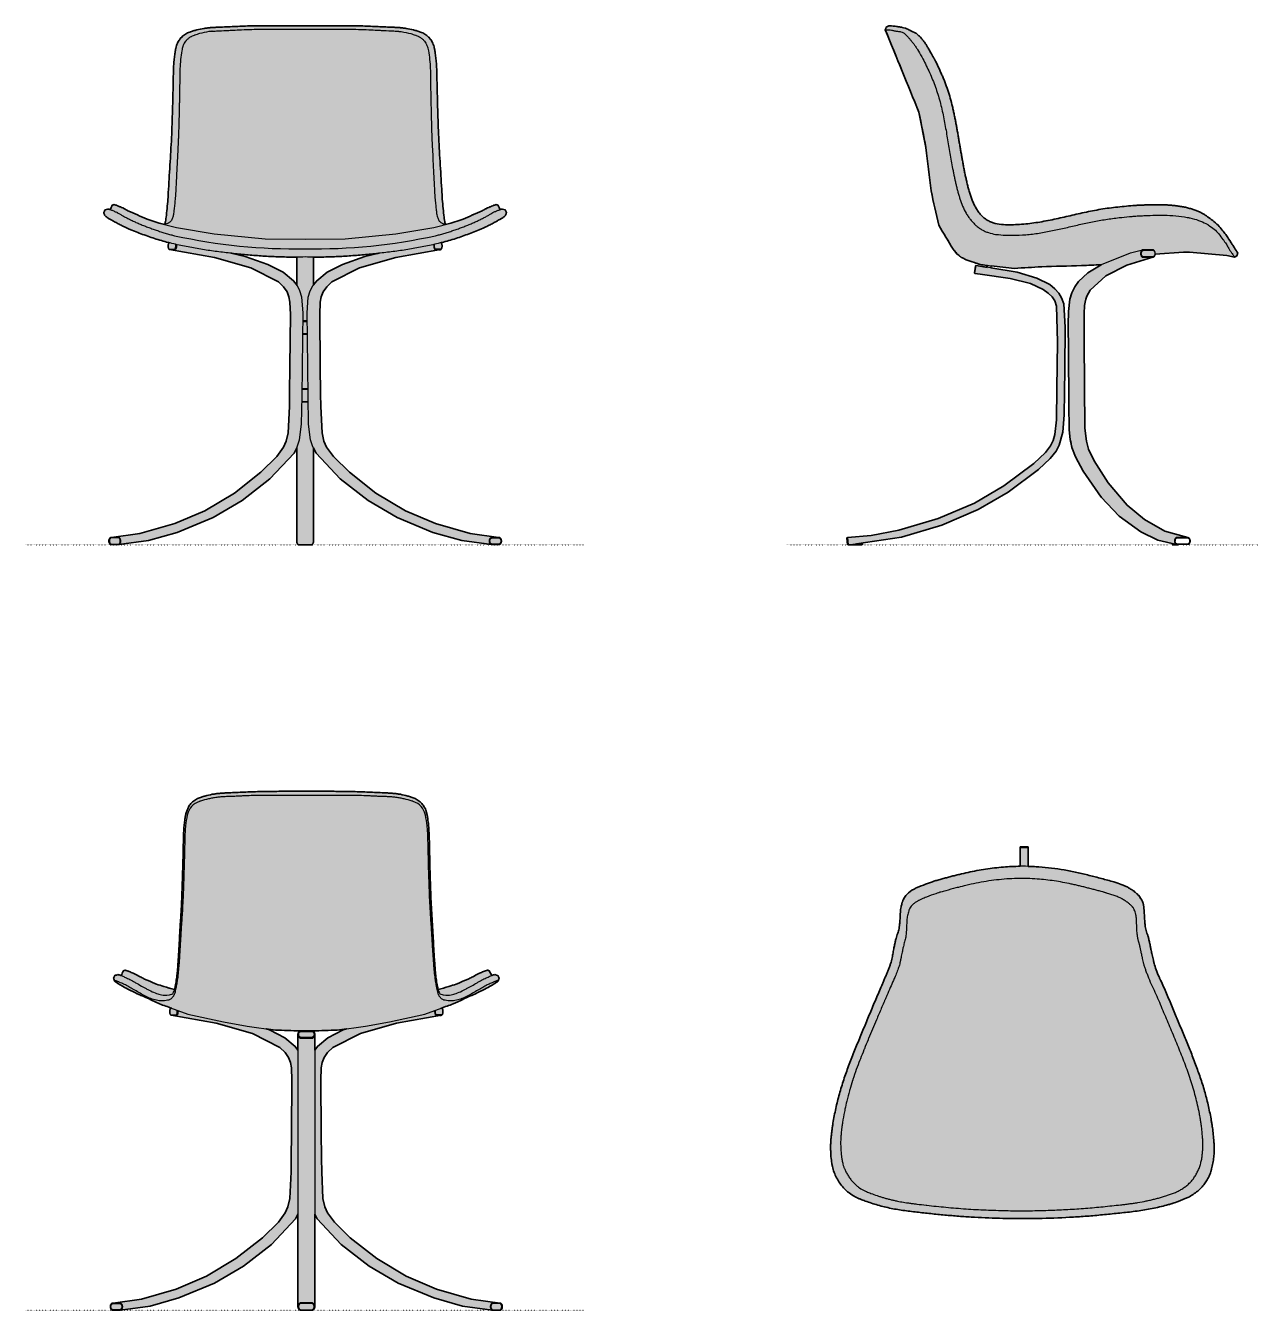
# Model space of a CAD drawing. Header units: millimetres. Extents: x 0 to 1796, y -1115 to 757.
import ezdxf

# ---------------------------------------------------------------- set-up
doc = ezdxf.new("R2010")
doc.units = ezdxf.units.MM
doc.linetypes.add('Dots', pattern=[1, 0, -1])
doc.layers.add('Blocks', color=7, linetype='Continuous')
doc.layers.add('Blocks$Fill', color=7, linetype='Continuous', true_color=0xffffff)
for name, color, linetype, lineweight, true_color in [('Blocks$Inner', 7, 'Continuous', 25, 0x007f00), ('Blocks$Outline', 7, 'Continuous', 35, 0xff3f3f), ('Groud', 7, 'Dots', 25, 0x243775)]:
    doc.layers.add(name, color=color, linetype=linetype, lineweight=lineweight, true_color=true_color)

# ---------------------------------------------------------------- blocks, each defined once
blk = doc.blocks.new('PK9 Dining Chair Top')
at = {"layer": 'Blocks$Fill'}
blk.add_hatch(color=256, dxfattribs=at).paths.add_polyline_path([(92.1, 242.4), (90.4, 241.5), (88.8, 240.7), (87.2, 239.8), (85.8, 239), (84.4, 238.1), (83, 237.2), (82.4, 236.7), (81.8, 236.2), (81.1, 235.8), (80.5, 235.3), (80, 234.9), (79.6, 234.5), (79.1, 234), (78.6, 233.6), (78.1, 233.1), (77.7, 232.6), (77.2, 232), (76.7, 231.5), (76.3, 230.8), (75.8, 230.2), (75.3, 229.5), (74.9, 228.7), (74.4, 227.9), (73.9, 227), (73.4, 226), (72.9, 225), (72.8, 224.7), (72.7, 224.5), (72.5, 223.9), (72.3, 223.4), (72.1, 222.8), (71.7, 221.7), (71.1, 219.5), (70.5, 217.3), (70, 215.1), (69.6, 212.9), (69.3, 210.8), (69.2, 209.8), (69.1, 208.8), (68.9, 206.9), (68.1, 192.6), (67.8, 189.9), (67.5, 187.5), (67.2, 185.3), (67.1, 184.4), (66.9, 183.4), (66.7, 182.5), (66.5, 181.6), (66.3, 180.7), (66.1, 179.9), (65.6, 178.2), (63.8, 172.8), (63.2, 170.9), (62.6, 168.8), (62, 166.5), (61.7, 165.2), (61.4, 163.8), (60.8, 160.8), (58.9, 151.8), (58.2, 147.7), (57.7, 144.3), (57.4, 142.5), (57, 140.6), (56.5, 138.5), (55.9, 136.4), (55.3, 134.3), (54.6, 132), (53.8, 129.7), (53, 127.3), (51.1, 122.5), (1.2, 3), (-6.6, -17), (-10.2, -26.9), (-13.6, -37), (-16.9, -47.3), (-19.9, -57.8), (-22.7, -68.2), (-25.2, -78.8), (-27.4, -89.5), (-29.2, -100.1), (-30.8, -110.9), (-31.5, -116.4), (-32.1, -122), (-32.3, -124.7), (-32.5, -127.4), (-32.6, -130), (-32.7, -132.7), (-32.7, -135.4), (-32.7, -138.1), (-32.6, -140.8), (-32.5, -143.6), (-32.1, -149), (-31.6, -154.3), (-31.3, -156.5), (-30.9, -158.7), (-30.5, -161), (-30.1, -163.2), (-29.5, -165.4), (-28.9, -167.6), (-28.3, -169.8), (-27.5, -171.9), (-26.7, -174), (-25.9, -176.1), (-25, -178.1), (-24, -180.1), (-22.9, -182), (-21.8, -183.9), (-20.7, -185.7), (-19.4, -187.5), (-18.2, -189.3), (-16.9, -191), (-15.5, -192.7), (-14.1, -194.3), (-12.6, -195.8), (-11.1, -197.3), (-9.5, -198.8), (-8.7, -199.5), (-7.5, -200.5), (-7, -200.9), (-6.4, -201.3), (-5.7, -201.9), (-3.5, -203.3), (-0.1, -205.5), (1.5, -206.5), (3.3, -207.5), (4.2, -208), (5.2, -208.5), (7.1, -209.5), (9.1, -210.3), (11, -211.2), (17.7, -213.7), (22.3, -215.3), (26.9, -216.9), (31.5, -218.3), (36.2, -219.7), (41, -221), (45.8, -222.2), (50.6, -223.4), (55.4, -224.4), (60.3, -225.4), (65.3, -226.3), (75.2, -227.8), (115.6, -232.4), (156.5, -236.1), (177, -237.4), (218.3, -239), (224.3, -239.1), (247.1, -239.4), (269.9, -239.1), (315.4, -237.4), (338.1, -236), (383.1, -231.8), (405.4, -229.4), (416.5, -228), (427.4, -226.2), (438.2, -224.2), (448.9, -221.7), (459.4, -219), (465.3, -217.3), (466.2, -217), (469.5, -215.8), (487.7, -208.6), (489.9, -207.5), (491.9, -206.3), (493.7, -205.2), (495.4, -204.1), (497.1, -202.9), (498.8, -201.7), (500.4, -200.5), (502, -199.2), (503, -198.4), (504, -197.5), (505, -196.6), (506, -195.7), (507.3, -194.4), (508.5, -193.1), (509.7, -191.7), (510.9, -190.3), (512, -188.9), (513.1, -187.4), (514.1, -185.9), (515.1, -184.3), (516, -182.7), (516.9, -181.1), (517.7, -179.4), (518.5, -177.7), (519.2, -176), (519.9, -174.3), (520.6, -172.6), (521.2, -170.7), (521.7, -168.9), (522.2, -167), (522.8, -164.8), (523.3, -162.7), (523.7, -160.6), (524.2, -158.4), (524.5, -156.2), (524.9, -154), (525.2, -151.9), (525.4, -149.7), (525.6, -147.5), (525.8, -145.4), (525.9, -143.2), (526, -141), (526, -138.8), (526, -136.6), (525.9, -132.1), (525.6, -127.4), (525.2, -122.2), (524.8, -117), (523.5, -106.7), (521.9, -96.5), (520, -86.2), (517.8, -76.1), (515.3, -66), (512.6, -56), (509.7, -46.1), (506.6, -36.3), (503.3, -26.7), (496.1, -7.3), (464.8, 69.4), (452.4, 98.5), (448, 108.2), (447.5, 109.3), (445.7, 113), (443.6, 118), (442.6, 120.5), (441.6, 122.9), (440.8, 125.4), (440, 127.8), (439.2, 130.2), (438.6, 132.6), (438, 134.9), (437.4, 137.1), (433.1, 156.7), (432.3, 160.7), (432, 162.5), (430.1, 170.4), (429.8, 171.5), (429.5, 172.6), (429.2, 173.6), (427.8, 177.5), (427.5, 178.4), (427.2, 179.3), (426.9, 180.3), (426.7, 181.2), (426.5, 182.2), (426.3, 183.2), (426.1, 184.2), (425.7, 186.5), (425.4, 189), (425.1, 191.9), (424.1, 207.5), (423.7, 212.4), (423.1, 217.5), (423, 218.2), (422.9, 218.7), (422.8, 219.2), (422.7, 219.8), (422.5, 220.3), (422.3, 220.9), (422.1, 221.4), (421.9, 222), (421.7, 222.5), (421.4, 223.1), (421.1, 223.7), (420.8, 224.2), (420.5, 224.8), (420.1, 225.4), (419.7, 226), (419.3, 226.5), (418.8, 227.2), (418.4, 227.9), (418, 228.5), (417.6, 229.2), (417.1, 229.8), (416.6, 230.5), (416, 231.2), (415.4, 231.9), (414.8, 232.6), (414.1, 233.3), (413.4, 234), (412.6, 234.7), (411.8, 235.4), (411, 236.1), (410.1, 236.8), (409.3, 237.5), (408.3, 238.2), (407.4, 238.9), (406.4, 239.6), (405.4, 240.3), (404.4, 240.9), (403.3, 241.5), (402.3, 242.2), (400.1, 243.4), (397.9, 244.5), (395.6, 245.6), (393.2, 246.7), (390.8, 247.7), (388.2, 248.6), (385.5, 249.5), (382.8, 250.4), (380, 251.3), (343.9, 260.8), (325.9, 265.1), (316.8, 266.9), (307.6, 268.6), (298.4, 270), (289.2, 271.3), (280, 272.3), (270.8, 273.1), (263, 273.6), (255.3, 273.9), (255.3, 302.3), (251.2, 302.3), (243.3, 302.2), (243.3, 274), (237.2, 273.8), (231.1, 273.6), (218.9, 272.8), (212.4, 272.3), (206, 271.6), (199.5, 270.7), (193.1, 269.8), (180.3, 267.7), (167.6, 265.1), (155, 262.2), (129.8, 255.7), (123.6, 254), (117.4, 252.1), (111.4, 250), (105.4, 247.8), (99.3, 245.4)], flags=0)
at = {"layer": 'Blocks$Inner'}
for p, q in [((243.3, 274), (243.3, 302.2)), ((255.3, 302.3), (255.3, 273.9))]:
    blk.add_line(p, q, dxfattribs=at)
for points, knots in [([(243.3, 302.2), (245.9, 302.3), (249.9, 302.3), (253.9, 302.3), (255.3, 302.3)], [28.2302908, 28.2302908, 28.2302908, 28.2302908, 28.27378068, 28.29636805, 28.29636805, 28.29636805, 28.29636805]), ([(255.3, 301), (254.9, 301), (250.9, 301), (246.9, 301), (243.3, 300.9)], [0.11927502, 0.11927502, 0.11927502, 0.11927502, 0.125, 0.18513668, 0.18513668, 0.18513668, 0.18513668]), ([(270.8, 273.1), (262.1, 273.7), (244.8, 274.3), (218.9, 273.1), (197.4, 270.6), (180.3, 267.7), (167.6, 265.2), (157.1, 262.7), (148.7, 260.7), (142.4, 259), (136.1, 257.4), (129.8, 255.7), (123.6, 254), (117.4, 252.1), (111.4, 250), (103.4, 247.1), (97.5, 244.7), (92.1, 242.4)], [2.079688, 2.079688, 2.079688, 2.079688, 2.222545, 2.365402, 2.50826, 2.579688, 2.651117, 2.722545, 2.75826, 2.793974, 2.829688, 2.865402, 2.901117, 2.936831, 2.972545, 3.00826, 3.079688, 3.079688, 3.079688, 3.079688]), ([(380, 251.3), (373.9, 252.9), (364.9, 255.4), (352.9, 258.5), (343.9, 260.8), (334.9, 263), (322.9, 265.8), (301.6, 269.9), (283.1, 272.2), (270.8, 273.1)], [1.079688, 1.079688, 1.079688, 1.079688, 1.246355, 1.329688, 1.413022, 1.496355, 1.579688, 1.746355, 2.079688, 2.079688, 2.079688, 2.079688]), ([(268.2, 255.4), (263.4, 255.7), (253.6, 256.2), (238.8, 256.3), (223.9, 255.6), (209, 254.1), (194, 252.1), (179.2, 249.4), (165.6, 246.4), (157, 244.2), (153.4, 243.3)], [2, 2, 2, 2, 16.71691, 31.433821, 46.515653, 61.597486, 76.744304, 91.891121, 107.039383, 118.48665, 118.48665, 118.48665, 118.48665]), ([(433.5, 104.8), (431.7, 109), (429.3, 114.9), (427, 121.1), (425.8, 124.5), (425, 126.9), (424.2, 129.3), (423.4, 132.3), (422.6, 135.8), (421.9, 138.9), (421.4, 141.2), (421, 142.8), (420.7, 144.2), (420.3, 146), (419.9, 148), (419.5, 150), (419.1, 151.9), (418.7, 153.6), (418.4, 155.1), (418.1, 156.4), (417.8, 157.7), (417.5, 159), (417.2, 160.1), (416.9, 161.3), (416.6, 162.4), (416.3, 163.4), (416, 164.5), (415.6, 165.6), (415.3, 166.7), (415.1, 167.7), (414.9, 168.8), (414.7, 169.9), (414.5, 171), (414.3, 172.2), (414.2, 173.4), (414, 174.7), (413.8, 176.6), (413.6, 179.3), (413.3, 183), (413.2, 186.5), (413.1, 189.2), (413, 190.8), (412.9, 192), (412.9, 193.3), (412.9, 195), (412.8, 197.2), (412.7, 199.5), (412.4, 201.2), (412.2, 202.2), (412.1, 202.9), (411.9, 203.6), (411.6, 204.6), (411.1, 206.4), (410.4, 209), (409.2, 211.6), (408, 213.5), (407.2, 214.5), (406.6, 215.3), (405.9, 216), (404.8, 217.1), (402.9, 218.9), (399.6, 221.6), (395.9, 224.1), (393.1, 225.8), (391.5, 226.7), (389.8, 227.5), (387.6, 228.6), (383.8, 230.1), (378.7, 232), (373.4, 233.6), (369.7, 234.8), (367.7, 235.4), (366.2, 235.9), (364.7, 236.3), (362.6, 236.9), (359.1, 237.9), (354.1, 239.2), (348.1, 240.8), (342.1, 242.3), (336, 243.8), (329.9, 245.3), (323.8, 246.8), (315.7, 248.6), (305.5, 250.6), (289, 253.4), (276.6, 254.8), (268.2, 255.4)], [1, 1, 1, 1, 1.027778, 1.041667, 1.048611, 1.055556, 1.0625, 1.069444, 1.083333, 1.097222, 1.104167, 1.111111, 1.118056, 1.125, 1.138889, 1.152778, 1.166667, 1.180556, 1.194444, 1.208333, 1.222222, 1.236111, 1.25, 1.263889, 1.277778, 1.291667, 1.305556, 1.319444, 1.333333, 1.347222, 1.361111, 1.375, 1.388889, 1.402778, 1.416667, 1.430556, 1.444444, 1.472222, 1.5, 1.527778, 1.541667, 1.548611, 1.555556, 1.5625, 1.569444, 1.583333, 1.597222, 1.604167, 1.607639, 1.611111, 1.614583, 1.618056, 1.625, 1.638889, 1.652778, 1.659722, 1.663194, 1.666667, 1.670139, 1.673611, 1.680556, 1.694444, 1.708333, 1.715278, 1.71875, 1.722222, 1.729167, 1.736111, 1.75, 1.763889, 1.770833, 1.774306, 1.777778, 1.78125, 1.784722, 1.791667, 1.805556, 1.819444, 1.833333, 1.847222, 1.861111, 1.875, 1.888889, 1.916667, 1.944444, 2, 2, 2, 2]), ([(418.8, 227.2), (418.3, 228.1), (417.2, 229.9), (414.9, 232.6), (411.9, 235.4), (408.4, 238.2), (404.4, 240.9), (400.2, 243.4), (395.7, 245.6), (389.2, 248.4), (383.8, 250.2), (380, 251.3)], [0.2531995, 0.2531995, 0.2531995, 0.2531995, 0.3296882, 0.4130215, 0.4963549, 0.5796882, 0.6630215, 0.7463549, 0.8296882, 0.9130215, 1.0796882, 1.0796882, 1.0796882, 1.0796882]), ([(92.1, 242.4), (87.5, 240.2), (80.5, 235.9), (75.6, 230.7), (72.9, 225)], [3.0796882, 3.0796882, 3.0796882, 3.0796882, 3.5796882, 4.005033, 4.005033, 4.005033, 4.005033]), ([(125.3, 235.6), (125, 235.5), (123.4, 235), (117.2, 233), (108.9, 230), (100.8, 226.6), (96.7, 224.7), (94.7, 223.6), (92.5, 222.3), (89.6, 220.5), (86.7, 218.1), (84.4, 215.6), (83.1, 213.7), (82.3, 212.3), (82.1, 211.9), (82.1, 211.7)], [-902.708309, -902.708309, -902.708309, -902.708309, -901.770751, -897.708055, -882.878033, -874.921356, -870.17539, -868.636409, -867.097427, -861.797562, -856.519507, -852.697795, -847.11897, -845.388398, -844.528768, -844.528768, -844.528768, -844.528768]), ([(153.4, 243.3), (152.2, 243), (146, 241.4), (137.6, 239.1), (129.4, 236.9), (126.2, 235.9), (125.3, 235.6)], [118.48665, 118.48665, 118.48665, 118.48665, 122.186001, 137.510084, 144.836115, 147.606671, 147.606671, 147.606671, 147.606671]), ([(423, 218.2), (422.8, 219.6), (421.9, 222.5), (420, 225.6), (418.9, 227.2), (418.8, 227.2)], [0, 0, 0, 0, 0.125, 0.25, 0.2531995, 0.2531995, 0.2531995, 0.2531995]), ([(72.5, 223.9), (72.3, 223.6), (72.1, 222.8), (71.7, 221.7), (71.4, 220.6), (71, 219.1), (70.5, 217.2), (69.9, 214.3), (69.2, 210.8), (69, 208.1), (68.9, 206.9)], [5.005033, 5.005033, 5.005033, 5.005033, 5.067533, 5.130033, 5.192533, 5.255033, 5.380033, 5.505033, 5.755033, 6.005033, 6.005033, 6.005033, 6.005033]), ([(82.1, 211.7), (82, 211.5), (81.6, 210.7), (80.6, 207.4), (79.2, 202), (78.4, 196.7), (78.2, 193.1), (78.2, 191.4), (78.1, 189.3), (77.9, 185.5), (77.8, 182.2), (77.6, 179.3), (77.5, 178.4), (77.5, 177.6)], [-844.528768, -844.528768, -844.528768, -844.528768, -843.36608, -839.321271, -824.505121, -809.688971, -804.006954, -798.324936, -797.266929, -787.501347, -767.758581, -766.160874, -757.16378, -757.16378, -757.16378, -757.16378]), ([(445.7, 113), (444.2, 116.3), (441.5, 123), (438.9, 131.1), (437.4, 137.1), (436.5, 141.2), (435.7, 145.1), (434.7, 149.7), (433.8, 153.5), (433.1, 156.8), (432.7, 158.9), (432.4, 160.8), (431.9, 163.1), (431.2, 165.6), (430.6, 168.2), (430, 171.2), (428.8, 174.6), (427.4, 178.4), (426.4, 182.1), (425.7, 186.3), (425.1, 191.6), (424.6, 198.6), (424.2, 207.3), (423.6, 214), (423.1, 217.5)], [25.50077, 25.50077, 25.50077, 25.50077, 25.539231, 25.577693, 25.596924, 25.616154, 25.635385, 25.654616, 25.693078, 25.712308, 25.731539, 25.75077, 25.770001, 25.808462, 25.846924, 25.885385, 25.962308, 26.039231, 26.116154, 26.193078, 26.270001, 26.346924, 26.423847, 26.50077, 26.50077, 26.50077, 26.50077]), ([(76.8, 171.4), (76.8, 171.2), (76.6, 169.8), (76.1, 167.3), (75.1, 164.1), (74.2, 160.8), (73.4, 157.7), (72.9, 155.4), (72.5, 153.8), (72.3, 152.8), (72, 151), (71.6, 148.8), (70.7, 145.2), (70.1, 142.1), (69.5, 138.9), (69.2, 136.9), (68.3, 133), (67.1, 128.6), (64.6, 121.2), (62, 115.1), (60, 110.5), (57.7, 105.2), (54.1, 96.9), (50, 87.4), (47.1, 80.8), (44.7, 75.2), (40.8, 66.2), (37, 57.1), (30.5, 41.8), (26.2, 31.4), (20.3, 17.4), (18, 11.9), (14.3, 2.7), (12.1, -2.8), (8.4, -12.3), (4.6, -22.2), (1.2, -32.3), (-2, -42.2), (-3.6, -47.2), (-4.9, -51.7)], [-728.042329, -728.042329, -728.042329, -728.042329, -724.912638, -704.424035, -684.855574, -666.251018, -647.496827, -636.871784, -634.596337, -627.134927, -624.942086, -615.355451, -605.325455, -596.531057, -595.101471, -586.852209, -585.857723, -577.075244, -568.128669, -559.278174, -556.252586, -552.720196, -541.384204, -528.761042, -521.46723, -519.650029, -510.431119, -491.932138, -489.830934, -459.637938, -457.551248, -443.387051, -441.363554, -427.136078, -425.207576, -410.124509, -394.573385, -392.736248, -378.595626, -378.595626, -378.595626, -378.595626]), ([(77.5, 177.6), (77.5, 177.6), (77.4, 176.8), (77.3, 176), (77.1, 173.8), (77, 172.5), (76.8, 171.4)], [-757.16378, -757.16378, -757.16378, -757.16378, -756.904275, -748.042708, -746.151653, -728.042329, -728.042329, -728.042329, -728.042329]), ([(58.2, 147.7), (57.9, 145.6), (57.1, 140.8), (55.2, 133.6), (53, 127.4), (51.4, 123.3), (50.1, 120.1), (48.7, 116.8), (47, 112.6), (44.9, 107.6), (42.1, 100.9), (38.5, 92.5), (34.2, 82.5), (29.9, 72.5), (25.7, 62.5), (20.2, 49.2), (14.7, 36), (9.2, 22.8), (5.2, 12.9), (1.2, 3), (-2.7, -7), (-6.6, -17), (-10.2, -26.9), (-13.6, -36.9), (-16.9, -47.3), (-20, -57.7), (-22.7, -68.2), (-25.2, -78.8), (-27.4, -89.5), (-29, -98.4), (-30.1, -105.5), (-30.8, -110.8), (-31.5, -116.4), (-32.1, -122), (-32.5, -127.4), (-32.7, -132.7), (-32.7, -138.1), (-32.5, -145.3), (-32, -150.9), (-31.6, -154.3)], [9.005033, 9.005033, 9.005033, 9.005033, 9.038366, 9.0717, 9.088366, 9.105033, 9.113366, 9.1217, 9.138366, 9.155033, 9.1717, 9.205033, 9.238366, 9.2717, 9.305033, 9.338366, 9.405033, 9.438366, 9.4717, 9.505033, 9.538366, 9.5717, 9.605033, 9.638366, 9.6717, 9.705033, 9.738366, 9.7717, 9.805033, 9.838366, 9.855033, 9.8717, 9.888366, 9.905033, 9.9217, 9.938366, 9.955033, 9.9717, 10.005033, 10.005033, 10.005033, 10.005033]), ([(222.7, -227.7), (231.3, -227.9), (248.5, -228.1), (274.4, -227.6), (300.2, -226.7), (325.9, -225.3), (347.3, -223.6), (364.3, -222), (377, -220.6), (387.6, -219.5), (396, -218.6), (402.3, -217.8), (408.5, -216.9), (416.8, -215.6), (425, -214), (433.1, -212.3), (439.1, -210.9), (444.1, -209.6), (448, -208.5), (451, -207.6), (453.9, -206.7), (457.8, -205.5), (462.6, -204), (467.4, -202.2), (471.1, -200.6), (473.7, -199.2), (476.3, -197.8), (479.8, -195.7), (484, -192.9), (488.8, -189), (493, -184.8), (496.6, -180), (500, -174.7), (502.3, -170), (504, -166.2), (505.1, -163.3), (506, -160.3), (507.1, -156.2), (508.2, -151), (508.8, -145.6), (509.2, -141.2), (509.4, -138.1), (509.6, -134.9), (509.6, -130.6), (509.4, -125.2), (509, -119.7), (508.6, -115.4), (508.3, -112.2), (508, -109), (507.5, -104.7), (506.7, -99.4), (505.7, -93), (504.2, -84.5), (502, -74), (497.9, -57.3), (493.2, -40.9), (487.6, -24.9), (481.7, -9), (473.9, 10.6), (464.1, 34), (454.1, 57.5), (444.3, 81.3), (437.2, 97.1), (433.5, 104.8)], [0, 0, 0, 0, 0.043478, 0.086957, 0.130435, 0.173913, 0.217391, 0.23913, 0.26087, 0.282609, 0.293478, 0.304348, 0.315217, 0.326087, 0.347826, 0.358696, 0.369565, 0.380435, 0.38587, 0.391304, 0.396739, 0.402174, 0.413043, 0.423913, 0.429348, 0.434783, 0.440217, 0.445652, 0.456522, 0.467391, 0.478261, 0.48913, 0.5, 0.51087, 0.516304, 0.521739, 0.527174, 0.532609, 0.543478, 0.554348, 0.559783, 0.565217, 0.570652, 0.576087, 0.586957, 0.597826, 0.603261, 0.608696, 0.61413, 0.619565, 0.630435, 0.641304, 0.652174, 0.673913, 0.695652, 0.73913, 0.76087, 0.782609, 0.826087, 0.869565, 0.913043, 0.956522, 1, 1, 1, 1]), ([(503.3, -26.7), (502.1, -23.5), (499.8, -17.2), (496.1, -7.2), (492.3, 2.6), (488.5, 11.9), (484.6, 21.4), (479.4, 34.1), (472.7, 50), (464.8, 69.4), (456.7, 88.8), (451, 101.8), (448, 108.2)], [22.50077, 22.50077, 22.50077, 22.50077, 22.572198, 22.643627, 22.715056, 22.786484, 22.857913, 22.929341, 23.072198, 23.215056, 23.357913, 23.50077, 23.50077, 23.50077, 23.50077]), ([(525.6, -127.4), (525.2, -120.5), (524.3, -111.8), (522.7, -101.6), (521.6, -94.8), (520, -86.2), (517.8, -76), (514.6, -62.6), (509.9, -46), (505.6, -33.1), (503.3, -26.7)], [21.50077, 21.50077, 21.50077, 21.50077, 21.70077, 21.75077, 21.80077, 21.90077, 22.00077, 22.10077, 22.30077, 22.50077, 22.50077, 22.50077, 22.50077]), ([(-4.9, -51.7), (-5, -52.2), (-6.6, -57.7), (-9, -67), (-11, -76), (-11.8, -79.8)], [-378.581613, -378.581613, -378.581613, -378.581613, -377.088444, -361.441513, -349.459955, -349.459955, -349.459955, -349.459955]), ([(-11.8, -79.8), (-12.1, -81.2), (-13.4, -87.7), (-14.6, -94.7), (-15.8, -102.3), (-16.2, -105.3), (-16.5, -107.8), (-16.6, -108.5)], [-349.459955, -349.459955, -349.459955, -349.459955, -345.402707, -329.363897, -328.036879, -322.387954, -320.381992, -320.381992, -320.381992, -320.381992]), ([(-16.6, -108.5), (-16.6, -108.9), (-16.8, -110.3), (-17.1, -112.6), (-17.4, -115.6), (-17.8, -119.6), (-18.2, -126.6), (-18.1, -133), (-17.9, -137.3), (-17.9, -137.6)], [-320.338288, -320.338288, -320.338288, -320.338288, -319.279639, -316.171327, -313.250141, -310.328955, -304.144758, -291.98286, -291.216641, -291.216641, -291.216641, -291.216641]), ([(-17.9, -137.6), (-17.7, -141.2), (-17.4, -145.3), (-16.8, -149.8), (-16.5, -151.7), (-16.1, -154.2), (-15.5, -157.2), (-14.7, -160.3), (-13.8, -163.2), (-13.1, -165.1), (-12.8, -165.7)], [-291.216641, -291.216641, -291.216641, -291.216641, -280.320444, -278.888303, -277.456162, -274.416631, -271.363618, -268.310605, -264.402092, -262.187693, -262.187693, -262.187693, -262.187693]), ([(522.2, -167), (523, -164.1), (523.9, -159.9), (524.9, -154), (525.6, -148.3), (526.1, -141), (526, -135.1), (525.9, -132.1)], [19.50077, 19.50077, 19.50077, 19.50077, 19.75077, 19.87577, 20.00077, 20.25077, 20.50077, 20.50077, 20.50077, 20.50077]), ([(-31.6, -154.3), (-31.4, -155.8), (-31.1, -157.9), (-30.5, -161), (-29.6, -165.5), (-27.7, -172), (-24.1, -180.2), (-19.6, -187.6), (-14.2, -194.4), (-9.1, -199.4), (-5.7, -202), (-0.1, -205.5)], [10.005033, 10.005033, 10.005033, 10.005033, 10.067533, 10.098783, 10.130033, 10.255033, 10.380033, 10.505033, 10.630033, 10.755033, 10.8184915, 10.8184915, 10.8184915, 10.8184915]), ([(-12.8, -165.8), (-12.6, -166.3), (-11.7, -168.6), (-9.8, -172.6), (-7.4, -176.7), (-5.2, -179.9), (-3.5, -182.2), (-1.7, -184.4), (0.1, -186.5), (2, -188.4), (3.9, -190.2), (5.9, -191.9), (9.4, -194.7), (13.9, -197.5), (20, -200.3), (26.7, -202.9), (33.4, -205.3), (39.5, -207.3), (44.3, -208.8), (49.2, -210.2), (54.3, -211.5), (59.4, -212.7), (65.8, -214.1), (71.9, -215.3), (76.8, -216), (78.7, -216.3), (79.1, -216.4)], [-262.094963, -262.094963, -262.094963, -262.094963, -260.493563, -254.490579, -248.487595, -245.448948, -242.410301, -239.457538, -236.504775, -233.60679, -230.708805, -227.979259, -225.249714, -216.196464, -210.860642, -203.55806, -193.242201, -188.084271, -182.926342, -177.409682, -171.893023, -166.376364, -160.859705, -151.600473, -146.970857, -145.618553, -145.618553, -145.618553, -145.618553]), ([(506, -195.7), (507.7, -194), (511, -190.4), (515.2, -184.4), (518.1, -178.9), (520, -174.3), (520.8, -172), (521.2, -170.7)], [17.50077, 17.50077, 17.50077, 17.50077, 17.75077, 18.00077, 18.25077, 18.37577, 18.50077, 18.50077, 18.50077, 18.50077]), ([(-0.1, -205.5), (1, -206.2), (2.7, -207.2), (4.8, -208.4), (6.1, -209), (8.1, -209.9), (9.7, -210.6), (11, -211.2)], [10.8184915, 10.8184915, 10.8184915, 10.8184915, 10.8757699, 10.9070199, 10.9226449, 10.9382699, 11.0007699, 11.0007699, 11.0007699, 11.0007699]), ([(17.7, -213.7), (23.8, -215.9), (36.1, -219.9), (52.2, -223.9), (65.3, -226.3), (75.2, -227.8), (85.3, -229), (98.7, -230.6), (115.6, -232.4), (136, -234.4), (156.4, -236.1), (183.9, -237.9), (204.5, -238.6), (218.3, -239)], [12.00077, 12.00077, 12.00077, 12.00077, 12.10077, 12.20077, 12.25077, 12.30077, 12.35077, 12.40077, 12.50077, 12.60077, 12.70077, 12.80077, 13.00077, 13.00077, 13.00077, 13.00077]), ([(79.1, -216.4), (80.2, -216.5), (82.9, -216.9), (87.5, -217.5), (95.6, -218.5), (102.2, -219.3), (107, -219.8), (107.2, -219.8)], [-145.608313, -145.608313, -145.608313, -145.608313, -142.341241, -136.893194, -131.445146, -117.172356, -116.668975, -116.668975, -116.668975, -116.668975]), ([(107.4, -219.8), (116.6, -220.9), (135.6, -222.9), (164.4, -225.3), (183.9, -226.4), (193.6, -226.7), (193.7, -226.7)], [-116.48665, -116.48665, -116.48665, -116.48665, -88.07205, -58.470789, -29.227823, -29.121663, -29.121663, -29.121663, -29.121663]), ([(405.4, -229.4), (413, -228.5), (423.7, -227), (438.2, -224.2), (448.9, -221.8), (457.7, -219.5), (464.6, -217.5), (468.1, -216.5), (487.7, -208.6)], [15.00077, 15.00077, 15.00077, 15.00077, 15.334103, 15.50077, 15.667437, 15.834103, 15.917437, 16.00077, 16.00077, 16.00077, 16.00077]), ([(224.3, -239.1), (231.9, -239.3), (247.1, -239.5), (277.5, -239.1), (307.9, -238), (338.1, -236.1), (360.7, -234.1), (383.1, -231.8), (398, -230.3), (405.4, -229.4)], [14.00077, 14.00077, 14.00077, 14.00077, 14.12577, 14.25077, 14.50077, 14.62577, 14.75077, 14.87577, 15.00077, 15.00077, 15.00077, 15.00077])]:
    blk.add_open_spline(points, degree=3, knots=knots, dxfattribs=at)
for points in [[(72.9, 225), (72.8, 224.8), (72.7, 224.5), (72.5, 224.1), (72.5, 223.9)], [(68.9, 206.9), (68.7, 204), (68.5, 198.8), (68.1, 192.3), (67.5, 187.3), (67, 183.3), (66.1, 179.9), (65, 176.5), (63.8, 172.9), (62.6, 168.9), (61.8, 165.7), (61.4, 163.8)], [(60.8, 160.8), (60.5, 159.3), (59.6, 155.6), (58.7, 150.6), (58.2, 147.7)], [(61.4, 163.8), (61.3, 163.4), (61.1, 162.4), (60.9, 161.4), (60.8, 160.8)], [(447.5, 109.3), (447.2, 109.9), (446.6, 111.1), (446, 112.4), (445.7, 113)], [(448, 108.2), (447.9, 108.3), (447.7, 108.7), (447.5, 109.1), (447.5, 109.3)], [(525.9, -132.1), (525.9, -131.3), (525.8, -129.7), (525.7, -128.2), (525.6, -127.4)], [(521.2, -170.7), (521.3, -170.1), (521.7, -168.9), (522.1, -167.6), (522.2, -167)], [(487.7, -208.6), (490.8, -207), (495.5, -204.2), (499.9, -200.9), (502, -199.2)], [(502, -199.2), (502.7, -198.6), (504, -197.5), (505.3, -196.3), (506, -195.7)], [(11, -211.2), (12.1, -211.6), (14.4, -212.5), (16.6, -213.3), (17.7, -213.7)], [(193.7, -226.7), (203.3, -227.1), (213, -227.5), (222.7, -227.7)], [(218.3, -239), (219.3, -239), (221.3, -239.1), (223.3, -239.1), (224.3, -239.1)]]:
    blk.add_open_spline(points, degree=3, dxfattribs=at)
at = {"layer": 'Blocks$Outline'}
for points in [[(243.3, 302.2), (243.3, 274)], [(255.3, 273.9), (255.3, 302.3)]]:
    blk.add_lwpolyline(points, dxfattribs=at)
for points, knots in [([(255.3, 302.3), (253.9, 302.3), (249.9, 302.3), (245.9, 302.3), (243.3, 302.2)], [-0.87973023, -0.87973023, -0.87973023, -0.87973023, -0.85714286, -0.81365298, -0.81365298, -0.81365298, -0.81365298]), ([(243.3, 274), (235.2, 273.9), (218.4, 273.1), (197.4, 270.6), (180.3, 267.7), (167.6, 265.2), (157.1, 262.7), (148.7, 260.7), (142.4, 259), (136.1, 257.4), (129.8, 255.7), (123.6, 254), (117.4, 252.1), (111.4, 250), (103.4, 247.1), (97.5, 244.7), (92.1, 242.4)], [-0.8487478, -0.8487478, -0.8487478, -0.8487478, -0.7142857, -0.5714286, -0.5, -0.4285714, -0.3571429, -0.3214286, -0.2857143, -0.25, -0.2142857, -0.1785714, -0.1428571, -0.1071429, -0.0714286, 0, 0, 0, 0]), ([(380, 251.3), (373.9, 252.9), (364.9, 255.4), (352.9, 258.5), (343.9, 260.8), (334.9, 263), (322.9, 265.8), (301.6, 269.9), (283.1, 272.2), (270.8, 273.1)], [-1, -1, -1, -1, -0.833333, -0.75, -0.666667, -0.583333, -0.5, -0.333333, 0, 0, 0, 0]), ([(418.8, 227.2), (418.3, 228.1), (417.2, 229.9), (414.9, 232.6), (411.9, 235.4), (408.4, 238.2), (404.4, 240.9), (400.2, 243.4), (395.7, 245.6), (389.2, 248.4), (383.8, 250.2), (380, 251.3)], [-0.8264887, -0.8264887, -0.8264887, -0.8264887, -0.75, -0.6666667, -0.5833333, -0.5, -0.4166667, -0.3333333, -0.25, -0.1666667, 0, 0, 0, 0]), ([(92.1, 242.4), (87.5, 240.2), (80.5, 235.9), (75.6, 230.7), (72.9, 225)], [-1, -1, -1, -1, -0.5, -0.0746552, -0.0746552, -0.0746552, -0.0746552]), ([(423, 218.2), (422.8, 219.6), (421.9, 222.5), (420, 225.6), (418.9, 227.2), (418.8, 227.2)], [0, 0, 0, 0, 0.125, 0.25, 0.2531995, 0.2531995, 0.2531995, 0.2531995]), ([(72.5, 223.9), (72.3, 223.6), (72.1, 222.8), (71.7, 221.7), (71.4, 220.6), (71, 219.1), (70.5, 217.2), (69.9, 214.3), (69.2, 210.8), (69, 208.1), (68.9, 206.9)], [0, 0, 0, 0, 0.0625, 0.125, 0.1875, 0.25, 0.375, 0.5, 0.75, 1, 1, 1, 1]), ([(445.7, 113), (444.2, 116.3), (441.5, 123), (438.9, 131.1), (437.4, 137.1), (436.5, 141.2), (435.7, 145.1), (434.7, 149.7), (433.8, 153.5), (433.1, 156.8), (432.7, 158.9), (432.4, 160.8), (431.9, 163.1), (431.2, 165.6), (430.6, 168.2), (430, 171.2), (428.8, 174.6), (427.4, 178.4), (426.4, 182.1), (425.7, 186.3), (425.1, 191.6), (424.6, 198.6), (424.2, 207.3), (423.6, 214), (423.1, 217.5)], [0, 0, 0, 0, 0.038462, 0.076923, 0.096154, 0.115385, 0.134615, 0.153846, 0.192308, 0.211538, 0.230769, 0.25, 0.269231, 0.307692, 0.346154, 0.384615, 0.461538, 0.538462, 0.615385, 0.692308, 0.769231, 0.846154, 0.923077, 1, 1, 1, 1]), ([(58.2, 147.7), (57.9, 145.6), (57.1, 140.8), (55.2, 133.6), (53, 127.4), (51.4, 123.3), (50.1, 120.1), (48.7, 116.8), (47, 112.6), (44.9, 107.6), (42.1, 100.9), (38.5, 92.5), (34.2, 82.5), (29.9, 72.5), (25.7, 62.5), (20.2, 49.2), (14.7, 36), (9.2, 22.8), (5.2, 12.9), (1.2, 3), (-2.7, -7), (-6.6, -17), (-10.2, -26.9), (-13.6, -36.9), (-16.9, -47.3), (-20, -57.7), (-22.7, -68.2), (-25.2, -78.8), (-27.4, -89.5), (-29, -98.4), (-30.1, -105.5), (-30.8, -110.8), (-31.5, -116.4), (-32.1, -122), (-32.5, -127.4), (-32.7, -132.7), (-32.7, -138.1), (-32.5, -145.3), (-32, -150.9), (-31.6, -154.3)], [0, 0, 0, 0, 0.033333, 0.066667, 0.083333, 0.1, 0.108333, 0.116667, 0.133333, 0.15, 0.166667, 0.2, 0.233333, 0.266667, 0.3, 0.333333, 0.4, 0.433333, 0.466667, 0.5, 0.533333, 0.566667, 0.6, 0.633333, 0.666667, 0.7, 0.733333, 0.766667, 0.8, 0.833333, 0.85, 0.866667, 0.883333, 0.9, 0.916667, 0.933333, 0.95, 0.966667, 1, 1, 1, 1]), ([(503.3, -26.7), (502.1, -23.5), (499.8, -17.2), (496.1, -7.2), (492.3, 2.6), (488.5, 11.9), (484.6, 21.4), (479.4, 34.1), (472.7, 50), (464.8, 69.4), (456.7, 88.8), (451, 101.8), (448, 108.2)], [0, 0, 0, 0, 0.071429, 0.142857, 0.214286, 0.285714, 0.357143, 0.428571, 0.571429, 0.714286, 0.857143, 1, 1, 1, 1]), ([(525.6, -127.4), (525.2, -120.5), (524.3, -111.8), (522.7, -101.6), (521.6, -94.8), (520, -86.2), (517.8, -76), (514.6, -62.6), (509.9, -46), (505.6, -33.1), (503.3, -26.7)], [0, 0, 0, 0, 0.2, 0.25, 0.3, 0.4, 0.5, 0.6, 0.8, 1, 1, 1, 1]), ([(522.2, -167), (523, -164.1), (523.9, -159.9), (524.9, -154), (525.6, -148.3), (526.1, -141), (526, -135.1), (525.9, -132.1)], [0, 0, 0, 0, 0.25, 0.375, 0.5, 0.75, 1, 1, 1, 1]), ([(-31.6, -154.3), (-31.4, -155.8), (-31.1, -157.9), (-30.5, -161), (-29.6, -165.5), (-27.7, -172), (-24.1, -180.2), (-19.6, -187.6), (-14.2, -194.4), (-9.1, -199.4), (-5.7, -202), (-0.1, -205.5)], [0, 0, 0, 0, 0.0625, 0.09375, 0.125, 0.25, 0.375, 0.5, 0.625, 0.75, 0.8134586, 0.8134586, 0.8134586, 0.8134586]), ([(506, -195.7), (507.7, -194), (511, -190.4), (515.2, -184.4), (518.1, -178.9), (520, -174.3), (520.8, -172), (521.2, -170.7)], [0, 0, 0, 0, 0.25, 0.5, 0.75, 0.875, 1, 1, 1, 1]), ([(-0.1, -205.5), (1, -206.2), (2.7, -207.2), (4.8, -208.4), (6.1, -209), (8.1, -209.9), (9.7, -210.6), (11, -211.2)], [0.8177217, 0.8177217, 0.8177217, 0.8177217, 0.875, 0.90625, 0.921875, 0.9375, 1, 1, 1, 1]), ([(17.7, -213.7), (23.8, -215.9), (36.1, -219.9), (52.2, -223.9), (65.3, -226.3), (75.2, -227.8), (85.3, -229), (98.7, -230.6), (115.6, -232.4), (136, -234.4), (156.4, -236.1), (183.9, -237.9), (204.5, -238.6), (218.3, -239)], [0, 0, 0, 0, 0.1, 0.2, 0.25, 0.3, 0.35, 0.4, 0.5, 0.6, 0.7, 0.8, 1, 1, 1, 1]), ([(405.4, -229.4), (413, -228.5), (423.7, -227), (438.2, -224.2), (448.9, -221.8), (457.7, -219.5), (464.6, -217.5), (468.1, -216.5), (487.7, -208.6)], [-1, -1, -1, -1, -0.666667, -0.5, -0.333333, -0.166667, -0.083333, 0, 0, 0, 0]), ([(224.3, -239.1), (231.9, -239.3), (247.1, -239.5), (277.5, -239.1), (307.9, -238), (338.1, -236.1), (360.7, -234.1), (383.1, -231.8), (398, -230.3), (405.4, -229.4)], [-1, -1, -1, -1, -0.875, -0.75, -0.5, -0.375, -0.25, -0.125, 0, 0, 0, 0])]:
    blk.add_open_spline(points, degree=3, knots=knots, dxfattribs=at)
for points in [[(270.8, 273.1), (265.6, 273.5), (260.4, 273.7), (255.3, 273.9)], [(72.9, 225), (72.8, 224.8), (72.7, 224.5), (72.5, 224.1), (72.5, 223.9)], [(68.9, 206.9), (68.7, 204), (68.5, 198.8), (68.1, 192.3), (67.5, 187.3), (67, 183.3), (66.1, 179.9), (65, 176.5), (63.8, 172.9), (62.6, 168.9), (61.8, 165.7), (61.4, 163.8)], [(423.1, 217.5), (423.1, 217.6), (423.1, 217.8), (423, 218.1), (423, 218.2)], [(60.8, 160.8), (60.5, 159.3), (59.6, 155.6), (58.7, 150.6), (58.2, 147.7)], [(61.4, 163.8), (61.3, 163.4), (61.1, 162.4), (60.9, 161.4), (60.8, 160.8)], [(447.5, 109.3), (447.2, 109.9), (446.6, 111.1), (446, 112.4), (445.7, 113)], [(448, 108.2), (447.9, 108.3), (447.7, 108.7), (447.5, 109.1), (447.5, 109.3)], [(525.9, -132.1), (525.9, -131.3), (525.8, -129.7), (525.7, -128.2), (525.6, -127.4)], [(521.2, -170.7), (521.3, -170.1), (521.7, -168.9), (522.1, -167.6), (522.2, -167)], [(487.7, -208.6), (490.8, -207), (495.5, -204.2), (499.9, -200.9), (502, -199.2)], [(502, -199.2), (502.7, -198.6), (504, -197.5), (505.3, -196.3), (506, -195.7)], [(11, -211.2), (12.1, -211.6), (14.4, -212.5), (16.6, -213.3), (17.7, -213.7)], [(218.3, -239), (219.3, -239), (221.3, -239.1), (223.3, -239.1), (224.3, -239.1)]]:
    blk.add_open_spline(points, degree=3, dxfattribs=at)
blk = doc.blocks.new('PK9 Dining Chair Side')
at = {"layer": 'Blocks$Fill'}
blk.add_hatch(color=256, dxfattribs=at).paths.add_polyline_path([(657.4, 425.2), (655.3, 428.9), (655.3, 428.9), (655.3, 428.9), (655.3, 428.9), (655.3, 428.9), (655.3, 428.9), (655.3, 428.9), (655.3, 428.9), (655.3, 428.9), (655.3, 428.9), (655.3, 428.9), (655.2, 429), (655.2, 429), (655, 429.3), (653.3, 432.1), (652.7, 433.1), (643.1, 447.8), (642.1, 449.3), (640, 452.2), (637.6, 455.4), (634.8, 458.8), (631.1, 463.3), (630.3, 464.1), (629.6, 464.9), (628.7, 465.8), (627.9, 466.6), (626.9, 467.5), (625.9, 468.3), (620.9, 472.7), (620.2, 473.3), (620, 473.4), (614.2, 477.7), (612.6, 478.9), (610.8, 480.1), (609, 481.3), (608, 481.9), (607, 482.5), (606, 483.1), (604.9, 483.7), (603.9, 484.2), (602.7, 484.8), (601.6, 485.3), (600.4, 485.8), (598, 486.8), (595.4, 487.8), (592.7, 488.8), (589.9, 489.6), (587.1, 490.5), (584.2, 491.2), (581.3, 491.9), (578.3, 492.6), (575.3, 493.1), (572.1, 493.6), (569, 494.1), (562.5, 494.8), (556.1, 495.3), (552.9, 495.5), (549.7, 495.6), (543.2, 495.7), (527, 495.6), (517.4, 495.2), (504.7, 494.4), (492, 493.4), (479.5, 492.1), (467.2, 490.5), (455, 488.6), (442.9, 486.3), (384, 473.3), (372.3, 471.1), (366.4, 470.1), (360.5, 469.2), (354.6, 468.5), (348.6, 467.8), (342.7, 467.3), (336.7, 466.9), (330.8, 466.6), (324.9, 466.5), (321.9, 466.6), (319, 466.6), (316.1, 466.8), (313.2, 466.9), (311.6, 467.1), (310.1, 467.4), (308.6, 467.6), (307.1, 467.9), (305.7, 468.2), (304.2, 468.6), (302.8, 469), (301.4, 469.4), (300, 469.9), (298.7, 470.4), (297.4, 470.9), (296.1, 471.5), (294.8, 472.1), (293.6, 472.7), (292.3, 473.4), (291.7, 473.8), (291.1, 474.2), (290.5, 474.6), (290, 475), (289.4, 475.4), (288.8, 475.8), (288.2, 476.3), (287.7, 476.8), (287.1, 477.2), (286.5, 477.7), (286, 478.2), (285.4, 478.7), (284.9, 479.3), (284.4, 479.8), (283.3, 480.9), (282.3, 482.1), (281.3, 483.3), (280.4, 484.5), (279.5, 485.8), (278.6, 487.1), (277.7, 488.5), (276.9, 489.8), (276.1, 491.1), (275.3, 492.5), (274.5, 493.9), (273.8, 495.2), (273.1, 496.6), (272.5, 498), (271.3, 500.9), (270.1, 503.8), (269, 506.7), (268, 509.7), (266.2, 515.7), (264.5, 521.8), (263, 527.9), (260.3, 540), (245.8, 620.4), (243.3, 632.6), (241.9, 638.7), (240.3, 644.8), (238.7, 650.9), (236.9, 656.9), (235, 662.8), (232.9, 668.7), (230.7, 674.6), (227.2, 683.3), (223.4, 691.9), (220.8, 697.7), (218, 703.3), (215.1, 708.8), (213.4, 711.9), (207.2, 722.9), (204.6, 727.2), (204.4, 727.6), (202.1, 731), (201.2, 732.4), (200.2, 733.7), (198.9, 735.4), (197.6, 737), (197, 737.8), (196.4, 738.5), (195.7, 739.1), (195.2, 739.8), (194.5, 740.5), (191.4, 743.2), (191.4, 743.3), (190.7, 743.9), (190.4, 744.2), (190.1, 744.5), (189.8, 744.8), (189.5, 745), (189.2, 745.2), (188.9, 745.5), (188.6, 745.7), (188.3, 745.9), (188.2, 746), (188, 746), (187.9, 746.1), (187.7, 746.2), (187.5, 746.3), (187.2, 746.5), (186.5, 746.8), (180.3, 749.5), (179.8, 749.9), (179.4, 750.1), (179.1, 750.4), (178.7, 750.6), (178.4, 750.8), (178, 751), (177.7, 751.1), (177.5, 751.2), (177.3, 751.3), (177.2, 751.4), (177, 751.4), (173.6, 752.9), (168.7, 754.1), (168.2, 754.2), (167.9, 754.2), (167.8, 754.2), (167.7, 754.3), (167.1, 754.3), (166, 754.5), (161.7, 755.3), (158.6, 755.8), (157.3, 756), (155.5, 756.2), (153.1, 756.4), (149.9, 756.5), (149.2, 756.5), (149, 756.5), (149, 756.5), (149, 756.5), (149, 756.5), (149, 756.5), (145.4, 754.6), (144.1, 750.6), (144.1, 750.6), (144.1, 750.6), (144.1, 750.6), (144.1, 750.6), (144.1, 750.6), (144.1, 750.6), (144.1, 750.6), (144.1, 750.6), (144.1, 750.6), (144.1, 750.6), (144.1, 750.6), (144.1, 750.6), (144.1, 750.6), (144.1, 750.6), (144.1, 750.6), (144.1, 750.6), (144.1, 750.6), (144.1, 750.6), (144.1, 750.6), (144.1, 750.6), (144.1, 750.6), (144.1, 750.6), (144.1, 750.6), (144.1, 750.6), (144.1, 750.6), (144.1, 750.6), (144.1, 750.6), (144.1, 750.6), (144.1, 750.6), (144.1, 750.6), (144.1, 750.6), (144.1, 750.6), (144.1, 750.6), (144.1, 750.6), (144.1, 750.6), (144.1, 750.6), (144.1, 750.6), (144.1, 750.6), (144.1, 750.6), (144.1, 750.6), (144.1, 750.6), (144.1, 750.6), (144.1, 750.6), (144.1, 750.6), (144.1, 750.6), (144.1, 750.6), (144.1, 750.6), (193.1, 630.5), (203.3, 578.9), (210.7, 515.9), (221.8, 466.1), (242.8, 431.1), (248.5, 424.2), (254.7, 419.1), (261.7, 415.5), (273.8, 411.4), (282.6, 408.7), (291, 407.3), (293, 407), (292.6, 404.5), (276.3, 407.2), (276.1, 407.1), (275.9, 407.1), (275.8, 407), (275.6, 406.9), (275.4, 406.7), (275.4, 406.6), (275.3, 406.4), (275.3, 406.2), (273.8, 396.7), (273.8, 396.7), (273.8, 396.5), (273.8, 396.3), (273.9, 396.2), (274, 396), (274.1, 395.8), (274.3, 395.7), (274.4, 395.6), (274.6, 395.6), (282.3, 394.7), (325.8, 388.5), (355.5, 380.8), (374.2, 372.3), (381.5, 367.1), (387, 361.6), (390.8, 355.9), (393.6, 347.9), (395.1, 296.2), (394.1, 227.3), (393.3, 182.5), (391.1, 161.2), (388.4, 152), (384.9, 144.5), (377.3, 134.6), (360.6, 118.9), (316.9, 86.2), (274, 61.1), (221.3, 38.7), (164, 21.7), (123.7, 13.9), (89.1, 11.1), (90.2, 0), (91.8, 0.2), (110.1, 0.2), (110.9, 1), (110.9, 1.7), (102, 1.7), (167.9, 11.5), (226.4, 28.9), (279.4, 51.6), (323, 77.1), (367.2, 110.1), (384.3, 126.1), (392.8, 136.7), (397.4, 145.2), (402.8, 164.5), (404.4, 189.8), (405.4, 255.7), (406.3, 317.5), (404, 351.5), (400.8, 360.1), (396.7, 366.9), (390.9, 373.4), (383.5, 379.3), (365, 388.9), (336.1, 397.5), (297.9, 403.7), (298.3, 406.5), (332.3, 403), (371.9, 405.5), (429.7, 407), (458.6, 408.4), (439.2, 396.6), (425.6, 383.7), (420.1, 375.9), (415.9, 367.2), (413, 358), (410.9, 340.3), (410.6, 321.4), (411.4, 205.7), (412.1, 167.9), (413.5, 153.7), (415.9, 141.9), (420.9, 128.3), (432.1, 107.6), (458.5, 69.9), (484.8, 42.2), (516.4, 19.3), (541.2, 6.9), (568.2, 0.8), (568.2, 0.8), (568.1, 0.8), (568.1, 0.8), (568, 0.9), (568, 0.9), (567.9, 0.9), (567.9, 1), (567.8, 1), (567.8, 1), (567.7, 1.1), (567.7, 1.1), (567.6, 1.2), (567.6, 1.2), (567.5, 1.3), (567.4, 1.3), (567.4, 1.4), (567.3, 1.5), (567.2, 1.5), (567.2, 1.6), (567.1, 1.7), (567.1, 1.7), (566.9, 1.9), (566.8, 2), (566.7, 2.2), (566.6, 2.3), (566.5, 2.5), (566.5, 2.7), (566.4, 2.8), (566.3, 3), (566.2, 3.2), (566.1, 3.4), (566.1, 3.6), (566, 3.7), (565.9, 3.9), (565.9, 4.1), (565.8, 4.3), (565.8, 4.5), (565.8, 4.6), (565.8, 4.8), (565.7, 5), (565.7, 5.2), (565.7, 5.4), (565.7, 5.6), (565.7, 5.9), (565.7, 6.1), (565.7, 6.3), (565.7, 6.5), (565.7, 6.7), (565.8, 6.9), (565.8, 7.1), (565.8, 7.3), (565.9, 7.5), (565.9, 7.7), (566, 7.9), (566, 8), (566, 8.1), (566.1, 8.2), (566.1, 8.3), (566.2, 8.4), (566.2, 8.5), (566.3, 8.7), (566.4, 8.9), (566.5, 9), (566.5, 9.2), (566.6, 9.3), (566.7, 9.5), (566.8, 9.6), (566.9, 9.8), (567, 9.9), (567.1, 10), (567.2, 10.2), (567.3, 10.2), (567.4, 10.3), (567.4, 10.4), (567.5, 10.4), (567.5, 10.5), (567.6, 10.5), (567.6, 10.5), (567.7, 10.6), (567.7, 10.6), (567.8, 10.7), (567.8, 10.7), (567.9, 10.7), (567.9, 10.8), (568, 10.8), (568, 10.8), (568.1, 10.9), (568.2, 10.9), (568.2, 10.9), (568.3, 10.9), (568.3, 10.9), (568.4, 11), (568.4, 11), (568.5, 11), (568.5, 11), (568.6, 11), (568.6, 11), (568.7, 11), (568.8, 11.1), (569, 11.1), (569.1, 11.1), (569.2, 11.1), (569.3, 11.1), (570.1, 11.1), (570.8, 11.1), (583.7, 11.1), (584.5, 11.1), (584.6, 11.1), (584.7, 11.1), (551.3, 20.1), (521.8, 37.1), (496.2, 58.2), (468.7, 90.6), (448.3, 122.4), (440, 139.8), (436.9, 151.4), (434.9, 170.2), (433.6, 296), (433.6, 337.5), (434.4, 349.1), (435.2, 353.9), (436.3, 358.3), (437.8, 362.7), (442.3, 371.4), (465.1, 392.2), (495.7, 407.7), (534, 419.3), (534.2, 419.3), (534.3, 419.3), (534.4, 419.4), (534.5, 419.4), (534.5, 419.4), (534.5, 419.4), (534.6, 419.4), (534.6, 419.4), (534.7, 419.5), (534.7, 419.5), (534.7, 419.5), (534.8, 419.5), (534.8, 419.5), (534.9, 419.6), (534.9, 419.6), (534.9, 419.6), (535, 419.6), (535, 419.7), (535.1, 419.7), (535.1, 419.7), (535.1, 419.7), (535.2, 419.8), (535.3, 419.8), (535.3, 419.9), (535.4, 420), (535.5, 420), (535.5, 420.1), (535.6, 420.2), (535.7, 420.3), (535.7, 420.3), (535.8, 420.4), (535.8, 420.5), (536, 420.6), (536.1, 420.8), (536.2, 421), (536.3, 421.2), (536.4, 421.3), (536.5, 421.5), (536.6, 421.7), (536.7, 421.9), (536.7, 422.1), (536.8, 422.3), (536.9, 422.5), (536.9, 422.7), (537, 422.9), (537, 423.1), (537.1, 423.3), (537.1, 423.5), (537.1, 423.7), (578.3, 426.5), (587.2, 426.6), (641.6, 421.7), (652.7, 419.3), (652.7, 419.3), (652.7, 419.3), (652.7, 419.3), (652.7, 419.3), (652.7, 419.3), (652.7, 419.3), (652.7, 419.3), (652.7, 419.3), (652.7, 419.3), (652.7, 419.3), (652.7, 419.3), (652.7, 419.3), (652.7, 419.3), (652.7, 419.3), (652.7, 419.3), (652.7, 419.3), (652.7, 419.3), (656.3, 421.4)], flags=0)
at = {"layer": 'Blocks$Inner'}
for p, q in [((293, 407), (292.6, 404.5)), ((298.3, 406.5), (297.9, 403.7)), ((423.5, 123.6), (425.9, 119.1)), ((97.3, 1), (110.9, 1)), ((567, 1), (562.1, 1)), ((562.9, 0.2), (571.2, 0.2))]:
    blk.add_line(p, q, dxfattribs=at)
for points in [[(149, 756.5), (145.4, 754.6), (144.1, 750.6)], [(458.6, 408.4), (429.7, 407), (371.9, 405.5), (332.3, 403), (291, 407.3), (282.6, 408.7), (273.8, 411.4), (261.7, 415.5), (254.7, 419.1), (248.5, 424.2), (242.8, 431.1), (221.8, 466.1), (210.7, 515.9), (203.3, 578.9), (193.1, 630.5), (144.1, 750.6)], [(568.2, 0.8), (541.2, 6.9), (516.4, 19.3), (484.8, 42.2), (458.5, 69.9), (432.1, 107.6), (420.9, 128.3), (415.9, 141.9), (413.5, 153.7), (412.1, 167.9), (411.4, 205.7), (410.8, 283), (410.6, 321.4), (410.9, 340.3), (413, 358), (415.9, 367.2), (420.1, 375.9), (425.6, 383.7), (439.2, 396.6), (458.9, 408.5), (501, 425.5), (518.8, 430)], [(534.2, 419.3), (534, 419.3), (495.7, 407.7), (465.1, 392.2), (442.3, 371.4), (437.8, 362.7), (436.3, 358.3), (435.2, 353.9), (434.4, 349.1), (433.6, 337.5), (433.6, 296), (434.9, 170.2), (436.9, 151.4), (440, 139.8), (448.3, 122.4), (468.7, 90.6), (496.2, 58.2), (521.8, 37.1), (551.3, 20.1), (584.7, 11.1)], [(537.1, 423.7), (578.3, 426.5), (587.2, 426.6), (641.6, 421.7), (652.7, 419.3)], [(652.7, 419.3), (656.3, 421.4), (657.4, 425.2), (656, 427.7), (655.7, 428.1), (655.5, 428.5), (655.3, 428.9)], [(88.1, 10.1), (88.1, 10.3), (88.2, 10.5), (88.3, 10.7), (88.4, 10.8), (88.6, 11), (88.8, 11), (88.9, 11.1), (89.1, 11.1), (123.7, 13.9), (164, 21.7), (221.3, 38.7), (274, 61.1), (316.9, 86.2), (360.6, 118.9), (377.3, 134.6), (384.9, 144.5), (388.4, 152), (391.1, 161.2), (393.3, 182.5), (394.1, 227.3), (395.1, 296.2), (393.6, 347.9), (390.8, 355.9), (387, 361.6), (381.5, 367.1), (374.2, 372.3), (355.5, 380.8), (325.8, 388.5), (282.3, 394.7), (274.6, 395.6), (274.4, 395.6), (274.3, 395.7), (274.1, 395.8), (274, 396), (273.9, 396.2), (273.8, 396.3), (273.8, 396.5), (273.8, 396.7)], [(89.1, 11.1), (90.2, 0), (167.9, 11.5), (226.4, 28.9), (279.4, 51.6), (323, 77.1), (367.2, 110.1), (384.3, 126.1), (392.8, 136.7), (397.4, 145.2), (402.8, 164.5), (404.4, 189.8), (405.4, 255.7), (406.3, 317.5), (404, 351.5), (400.8, 360.1), (396.7, 366.9), (390.9, 373.4), (383.5, 379.3), (365, 388.9), (336.1, 397.5), (276.3, 407.2), (276.1, 407.1), (275.9, 407.1), (275.8, 407), (275.6, 406.9), (275.4, 406.7), (275.4, 406.6), (275.3, 406.4), (275.3, 406.2), (273.8, 396.7), (273.8, 396.5), (273.8, 396.3), (273.9, 396.2), (274, 396), (274.1, 395.8), (274.3, 395.7), (274.4, 395.6), (274.6, 395.6), (276.3, 407.2)], [(413.9, 152.5), (414.1, 150.1), (414.6, 148)], [(415, 146.6), (417.2, 137.5), (417.6, 136.5)], [(418.6, 134.2), (421.1, 127.8), (422.4, 125.4)], [(428.6, 114.2), (433.7, 104.9), (437.6, 99.4)], [(456.6, 72.8), (459.1, 69.2), (461.1, 67.1)], [(90.2, 0), (90, 0), (89.8, 0), (89.7, 0), (89.4, 0.1), (89.3, 0.3), (89.2, 0.4), (89.1, 0.6), (89, 0.8), (88.1, 10.1)], [(102, 1.7), (110.9, 1.7), (110.9, 1), (110.1, 0.2), (91.8, 0.2)], [(562.9, 0.2), (562.1, 1), (562.1, 1.7), (564.3, 1.7)]]:
    blk.add_lwpolyline(points, dxfattribs=at)
for points, degree in [([(144.1, 750.6), (144.1, 750.6), (144.4, 750.6), (144.9, 750.7)], 3), ([(149.9, 756.5), (149.3, 756.5), (149, 756.5), (149, 756.5)], 3), ([(177, 751.4), (173.6, 752.9)], 1), ([(246.5, 616.2), (246.6, 615.8), (246.7, 615.5), (246.8, 615.1)], 3), ([(304.7, 452.6), (316.2, 451.4), (329.2, 450.9), (348.9, 451.8), (368.5, 454.2), (387.7, 457.9), (407, 462.2), (426.3, 466.8), (439.3, 469.6), (445.9, 470.9)], 3), ([(545.5, 480.5), (546.3, 480.5), (547.8, 480.5), (549.4, 480.5), (550.1, 480.5)], 3), ([(550.1, 480.5), (555.9, 480.4), (567.3, 479.8), (578.4, 478.3), (583.9, 477.3)], 3), ([(583.9, 477.3), (584.5, 477.2), (585.7, 476.9), (587, 476.7), (587.6, 476.6)], 3), ([(587.6, 476.6), (592.2, 475.6), (600.7, 473.2), (607.9, 470), (611.1, 468.2)], 3), ([(611.1, 468.2), (611.7, 467.9), (612.9, 467.3), (614, 466.6), (614.5, 466.3)], 3), ([(631.7, 462.5), (630, 464.6), (627.7, 466.9), (624.9, 469.2)], 3), ([(614.5, 466.3), (617.9, 464.2), (623.7, 460), (627.7, 455.9), (629.2, 453.9)], 3), ([(629.2, 453.9), (629.3, 453.8), (629.5, 453.6), (629.7, 453.4), (629.7, 453.3)], 3), ([(647.9, 440.4), (644.5, 445.7), (642.3, 449.1), (637.8, 455.2), (633.9, 459.9), (631.7, 462.5)], 3), ([(655.3, 428.9), (655.3, 428.9), (655.1, 429.2), (654.4, 430.3), (653.4, 432), (652, 434.2), (650.1, 436.9), (648.7, 439.2), (647.9, 440.4)], 3), ([(529.7, 430.2), (529.4, 430.2), (528.9, 430.2), (528.4, 430.2), (528.1, 430.2)], 3)]:
    blk.add_open_spline(points, degree=degree, dxfattribs=at)
for points, knots in [([(144.9, 750.7), (145.8, 750.7), (148.1, 750.8), (152.2, 750.3), (155, 749.7), (157.2, 749.3), (159.5, 748.8), (162.7, 748.2), (165.1, 748), (166.8, 747.8)], [11.133405, 11.133405, 11.133405, 11.133405, 11.466738, 11.633405, 11.716738, 11.800071, 11.883405, 11.966738, 12.133405, 12.133405, 12.133405, 12.133405]), ([(173.6, 752.9), (168.3, 754.2), (167.1, 754.3), (165.6, 754.6), (163.1, 755), (161.1, 755.4), (154.9, 756.3), (149.9, 756.5)], [119.7088138, 119.7088138, 119.7088138, 119.7088138, 119.7231969, 119.7544469, 119.8169469, 119.8794469, 119.9119383, 119.9119383, 119.9119383, 119.9119383]), ([(180.3, 749.5), (180.1, 749.6), (179, 750.5), (177.9, 751.1), (177, 751.4)], [115.2703312, 115.2703312, 115.2703312, 115.2703312, 115.2908516, 115.4155955, 115.4155955, 115.4155955, 115.4155955]), ([(191.4, 743.2), (191.4, 743.3), (191.2, 743.5), (190.5, 744.2), (189.5, 745.1), (188, 746.1), (187, 746.7), (180.3, 749.5)], [115.24025483, 115.24025483, 115.24025483, 115.24025483, 115.24058642, 115.24405864, 115.25100308, 115.25794753, 115.27033116, 115.27033116, 115.27033116, 115.27033116]), ([(166.8, 747.8), (167.9, 747.6), (169.7, 746.9), (172.4, 744.8), (174.6, 742.8), (177.1, 740.2), (179.8, 737.1), (182.6, 733.7), (185.4, 730), (188.2, 726.1), (192, 720.4), (194.8, 715.6), (197.3, 711)], [12.133405, 12.133405, 12.133405, 12.133405, 12.300071, 12.383405, 12.466738, 12.550071, 12.633405, 12.716738, 12.800071, 12.883405, 12.966738, 13.133405, 13.133405, 13.133405, 13.133405]), ([(213.4, 711.9), (207.2, 722.9), (205.9, 725.1), (204.3, 727.7), (202.4, 730.6), (200, 734.1), (197.6, 737.1), (195.7, 739.2), (194.5, 740.5), (193.4, 741.5), (192.7, 742.1), (191.4, 743.2)], [39.577087, 39.577087, 39.577087, 39.577087, 86.272937, 88.003508, 93.582333, 97.404045, 102.6821, 107.981966, 109.520947, 111.059928, 115.240255, 115.240255, 115.240255, 115.240255]), ([(313.2, 466.9), (309, 467.4), (303.1, 468.6), (296.9, 471), (293.5, 472.7), (291.1, 474.2), (288.8, 475.8), (285.8, 478.3), (282.2, 482), (279.1, 486.2), (276.8, 489.8), (275.3, 492.5), (273.8, 495.2), (272, 499), (270.1, 503.7), (268, 509.6), (266.1, 515.7), (264.4, 521.9), (263, 527.9), (261.6, 533.9), (260.3, 540), (259, 546.2), (257.9, 552.3), (256.8, 558.4), (255.7, 564.6), (254.6, 570.8), (253.5, 577), (252.4, 583.2), (251.4, 589.5), (250.3, 595.7), (249.2, 601.9), (248.2, 608.1), (247, 614.3), (245.8, 620.4), (244.6, 626.5), (243.3, 632.6), (241.4, 640.8), (238.8, 650.9), (235.1, 662.8), (231.5, 672.7), (228.8, 679.5), (227.2, 683.3), (226, 686.2), (224.7, 689.1), (223, 692.9), (220.8, 697.7), (218.5, 702.4), (216.8, 705.6), (215.9, 707.5), (215.1, 708.8), (214.4, 710.1), (213.8, 711.2), (213.5, 711.7), (213.4, 711.9)], [38.9580477, 38.9580477, 38.9580477, 38.9580477, 38.9858255, 38.9997144, 39.0066588, 39.0136033, 39.0205477, 39.0274922, 39.0413811, 39.05527, 39.0622144, 39.0691588, 39.0761033, 39.0830477, 39.0969366, 39.1108255, 39.1247144, 39.1386033, 39.1524922, 39.1663811, 39.18027, 39.1941588, 39.2080477, 39.2219366, 39.2358255, 39.2497144, 39.2636033, 39.2774922, 39.2913811, 39.30527, 39.3191588, 39.3330477, 39.3469366, 39.3608255, 39.3747144, 39.3886033, 39.4024922, 39.43027, 39.4580477, 39.4858255, 39.4997144, 39.5066588, 39.5136033, 39.5205477, 39.5274922, 39.5413811, 39.55527, 39.5622144, 39.5656866, 39.5691588, 39.5726311, 39.5761033, 39.5770869, 39.5770869, 39.5770869, 39.5770869]), ([(197.3, 711), (200.9, 704.2), (207.7, 690.9), (214.9, 673.4), (219.8, 659.3), (223.1, 648.6), (225.9, 637.7), (228.3, 626.5), (230.5, 615.4), (232.5, 604.2), (234.4, 593), (236.9, 578), (239.5, 563.1), (241.8, 550.2), (243.3, 542.8), (244.4, 537.3), (245.5, 531.8), (246.8, 526.3), (248.1, 520.9), (249.5, 515.3), (251.1, 509.8), (253.3, 502.6), (256.5, 493.6), (260.8, 484.9), (264.8, 478.4), (267.6, 474.7), (270, 471.8), (272.5, 469), (275.9, 465.6), (279.5, 462.7), (282.5, 460.6), (284.8, 459.3), (287.1, 458), (290.3, 456.6), (296, 454.4), (301.2, 453.2), (304.7, 452.6)], [13.133405, 13.133405, 13.133405, 13.133405, 13.210328, 13.287251, 13.325712, 13.364174, 13.402635, 13.441097, 13.479558, 13.51802, 13.556481, 13.594943, 13.671866, 13.710328, 13.729558, 13.748789, 13.76802, 13.787251, 13.806481, 13.825712, 13.844943, 13.864174, 13.902635, 13.941097, 13.960328, 13.979558, 13.989174, 13.998789, 14.01802, 14.037251, 14.046866, 14.056481, 14.066097, 14.075712, 14.094943, 14.133405, 14.133405, 14.133405, 14.133405]), ([(239.1, 649.3), (239.6, 647.5), (240.1, 645.5), (240.7, 643.4), (240.7, 643)], [-762.291104, -762.291104, -762.291104, -762.291104, -756.903511, -755.878936, -755.878936, -755.878936, -755.878936]), ([(624.9, 469.2), (620.7, 472.9), (619.4, 473.9), (618.2, 474.7), (617.3, 475.4), (615.8, 476.5), (613.7, 478.1), (610.9, 480.1), (607.1, 482.5), (602.8, 484.8), (598.1, 486.9), (592.7, 488.8), (588.1, 490.2), (584.2, 491.2), (581.3, 492), (578.4, 492.6), (574.3, 493.3), (569, 494.1), (563.6, 494.7), (559.3, 495), (556.1, 495.3), (552.9, 495.5), (548.6, 495.7), (543.2, 495.8), (537.8, 495.7), (533.5, 495.7), (530.2, 495.6), (527, 495.6), (522.7, 495.4), (517.4, 495.2), (511, 494.9), (502.6, 494.3), (492, 493.4), (475.4, 491.7), (459, 489.4), (442.9, 486.4), (427, 483), (407.4, 478.4), (384, 473.1), (360.5, 468.9), (336.7, 466.6), (320.9, 466.3), (313.2, 466.9)], [38.3788892, 38.3788892, 38.3788892, 38.3788892, 38.3819608, 38.3873956, 38.3928303, 38.3982651, 38.4036999, 38.4145695, 38.425439, 38.4363086, 38.4471782, 38.4580477, 38.4689173, 38.4743521, 38.4797869, 38.4852216, 38.4906564, 38.501526, 38.5123956, 38.5178303, 38.5232651, 38.5286999, 38.5341347, 38.5450042, 38.5558738, 38.5613086, 38.5667434, 38.5721782, 38.5776129, 38.5884825, 38.5993521, 38.6102216, 38.6319608, 38.6536999, 38.6971782, 38.7189173, 38.7406564, 38.7841347, 38.8276129, 38.8710912, 38.9145695, 38.9580477, 38.9580477, 38.9580477, 38.9580477]), ([(445.9, 470.9), (452.2, 472.2), (465, 474.4), (483, 476.8), (497.2, 478.2), (507.2, 479.1), (514.8, 479.6), (522.4, 480), (532.6, 480.4), (540.3, 480.5), (545.5, 480.5)], [15.133405, 15.133405, 15.133405, 15.133405, 15.333405, 15.533405, 15.683405, 15.758405, 15.833405, 15.908405, 15.983405, 16.133405, 16.133405, 16.133405, 16.133405]), ([(629.7, 453.3), (632.1, 450.4), (635.1, 446.4), (638.4, 441.8), (640.6, 438.6), (642.2, 435.8), (643.6, 433.3), (644.9, 431.1), (646.6, 428.5), (648.6, 425.7), (651, 422.3), (652.3, 419.8), (652.7, 419.3), (652.7, 419.3)], [23.1334045, 23.1334045, 23.1334045, 23.1334045, 23.2334045, 23.2834045, 23.3334045, 23.3834045, 23.4334045, 23.4834045, 23.5334045, 23.6334045, 23.7334045, 23.9334045, 24.0324566, 24.0324566, 24.0324566, 24.0324566]), ([(528.1, 430.2), (527, 430.2), (525.4, 430.2), (523.7, 430.2), (522.5, 430.1), (521.6, 430.1), (520.8, 430.2), (520.3, 430.1), (519.8, 430.1), (519.4, 430.1), (519, 430.1), (518.5, 430), (517.9, 429.6), (517.3, 429), (516.8, 428.3), (516.4, 427.6), (516.1, 426.7), (516, 425.8), (515.9, 425), (515.9, 424.1), (516, 423.3), (516.2, 422.6), (516.4, 422), (516.6, 421.5), (517, 420.8), (517.4, 420.2), (517.9, 419.8), (518.3, 419.5), (518.8, 419.3), (519.3, 419.2), (519.9, 419.2), (520.5, 419.2), (521.2, 419.2), (522.1, 419.2), (523.4, 419.2), (524.5, 419.2), (525, 419.2)], [1, 1, 1, 1, 1.071429, 1.107143, 1.142857, 1.178571, 1.214286, 1.25, 1.267857, 1.285714, 1.303571, 1.321429, 1.357143, 1.392857, 1.428571, 1.464286, 1.5, 1.535714, 1.571429, 1.607143, 1.642857, 1.678571, 1.696429, 1.714286, 1.75, 1.785714, 1.803571, 1.821429, 1.839286, 1.857143, 1.875, 1.892857, 1.910714, 1.928571, 1.964286, 2, 2, 2, 2]), ([(525.4, 420), (524.5, 420), (522.8, 420), (520.9, 420), (519.7, 420), (519.3, 420.1), (518.9, 420.2), (518.4, 420.6), (517.8, 421.4), (517.3, 422.4), (517.1, 423.4), (517, 424.2), (517, 424.8), (517, 425.5), (517.2, 426.4), (517.5, 427.2), (517.8, 427.8), (518, 428.2), (518.3, 428.5), (518.5, 428.7), (518.7, 428.9), (518.9, 429), (519.1, 429.2), (519.3, 429.2), (519.5, 429.3), (520.5, 429.4), (522.3, 429.4), (525.8, 429.4), (528.4, 429.4), (530.1, 429.4)], [0, 0, 0, 0, 2.97197, 5.943941, 6.472078, 7.000215, 7.395542, 7.79087, 9.103832, 10.416795, 11.328994, 12.241193, 12.756885, 13.272577, 14.302916, 15.333255, 15.889324, 16.445393, 16.756801, 17.068209, 17.379616, 17.691024, 17.947501, 18.203978, 18.460455, 18.716932, 21.673911, 24.630891, 30.544849, 30.544849, 30.544849, 30.544849]), ([(525, 419.2), (526.1, 419.2), (527.5, 419.2), (529.2, 419.2), (530.3, 419.2), (531.1, 419.2), (531.8, 419.2), (532.4, 419.2), (533.1, 419.2), (533.8, 419.2), (534.4, 419.3), (534.9, 419.5), (535.2, 419.8), (535.5, 420), (535.8, 420.4), (536.2, 421), (536.6, 421.7), (536.9, 422.5), (537.1, 423.3), (537.2, 424.1), (537.2, 424.8), (537.1, 425.5), (537.1, 426), (537, 426.5), (536.8, 427.2), (536.5, 427.8), (536.2, 428.3), (536, 428.7), (535.7, 429), (535.4, 429.3), (535.2, 429.5), (535, 429.7), (534.7, 429.9), (534.5, 430), (534.2, 430.1), (533.8, 430.1), (533.5, 430.2), (533.2, 430.2), (532.7, 430.2), (532.1, 430.2), (531.3, 430.2), (530.5, 430.2), (530, 430.2), (529.7, 430.2)], [2, 2, 2, 2, 2.071429, 2.107143, 2.142857, 2.178571, 2.214286, 2.25, 2.285714, 2.321429, 2.357143, 2.375, 2.392857, 2.410714, 2.428571, 2.464286, 2.5, 2.535714, 2.571429, 2.607143, 2.642857, 2.678571, 2.696429, 2.714286, 2.75, 2.785714, 2.803571, 2.821429, 2.839286, 2.848214, 2.857143, 2.866071, 2.875, 2.883929, 2.892857, 2.901786, 2.910714, 2.919643, 2.928571, 2.946429, 2.964286, 2.982143, 3, 3, 3, 3]), ([(536.7, 426.4), (536.7, 426.4), (536.7, 426.1), (536.9, 425.5), (536.9, 424.5), (536.8, 423.5), (536.5, 422.5), (536.1, 421.5), (535.6, 420.9), (535.2, 420.5), (534.9, 420.2), (534.6, 420.1), (534.3, 420), (533.8, 420), (532.5, 420), (529.7, 420), (527.1, 420), (525.4, 420)], [-17.876993, -17.876993, -17.876993, -17.876993, -17.746502, -16.968673, -15.948466, -14.928258, -13.859512, -12.790767, -11.70462, -11.280133, -10.855646, -10.561095, -10.266545, -9.655116, -9.043687, -5.772162, 0, 0, 0, 0]), ([(530.1, 429.4), (530.6, 429.4), (531.7, 429.4), (532.9, 429.4), (533.8, 429.4), (534.3, 429.3), (534.6, 429.3), (534.8, 429.2), (535, 429.1), (535.3, 428.8), (535.6, 428.5), (535.9, 428), (536.2, 427.6), (536.5, 427.1), (536.6, 426.7), (536.6, 426.5)], [30.544849, 30.544849, 30.544849, 30.544849, 32.353406, 34.161963, 34.818613, 35.475263, 35.656258, 35.837253, 36.218308, 36.599362, 37.123302, 37.647243, 38.241626, 38.836009, 39.408788, 39.408788, 39.408788, 39.408788]), ([(576.9, 0.6), (575.8, 0.6), (574.5, 0.6), (573.1, 0.6), (572.8, 0.6), (572.5, 0.6), (572, 0.6), (571.8, 0.6), (571.2, 0.6), (570.7, 0.5), (570, 0.5), (569.9, 0.5), (569.6, 0.5), (569.4, 0.5), (569.2, 0.6), (569, 0.6), (568.9, 0.6), (568.8, 0.6), (568.7, 0.6), (568.6, 0.7), (568.5, 0.7), (568.4, 0.7), (568.3, 0.7), (568.3, 0.8), (568.1, 0.8), (568, 0.9), (567.9, 0.9), (567.8, 1), (567.7, 1.1), (567.6, 1.1), (567.5, 1.3), (567.4, 1.4), (567.2, 1.6), (567.1, 1.6), (566.9, 1.9), (566.8, 2.1), (566.5, 2.6), (566.4, 2.8), (566.2, 3.2), (566.1, 3.5), (565.9, 4), (565.8, 4.3), (565.7, 4.8), (565.7, 5.1), (565.7, 5.7), (565.7, 6), (565.7, 6.8), (565.8, 7.4), (566.1, 8.2), (566.2, 8.5), (566.4, 8.9), (566.5, 9.2), (566.7, 9.6), (566.9, 9.7), (567.1, 10), (567.2, 10.1), (567.3, 10.3), (567.4, 10.3), (567.6, 10.5), (567.7, 10.6), (567.9, 10.8), (568, 10.8), (568.2, 10.9), (568.3, 10.9), (568.4, 11), (568.5, 11), (568.7, 11), (568.8, 11.1), (569.1, 11.1), (569.2, 11.1), (569.6, 11.1), (569.8, 11.1), (570.3, 11.1), (570.5, 11.1), (571.1, 11.1), (571.4, 11.1), (572.1, 11.1), (572.5, 11.1), (573.5, 11.1), (574, 11.1), (575.3, 11.1), (576, 11.1), (576.9, 11.1)], [-0.149343, -0.149343, -0.149343, -0.149343, 0, 0, 0, 0.030845, 0.030845, 0.050112, 0.050112, 0.10052, 0.10052, 0.117431, 0.117431, 0.13135, 0.13135, 0.141246, 0.141246, 0.147797, 0.147797, 0.153019, 0.153019, 0.156781, 0.156781, 0.160542, 0.160542, 0.166233, 0.166233, 0.171923, 0.171923, 0.177614, 0.177614, 0.187576, 0.187576, 0.197538, 0.197538, 0.217462, 0.217462, 0.237386, 0.237386, 0.25731, 0.25731, 0.277234, 0.277234, 0.299953, 0.299953, 0.322671, 0.322671, 0.368108, 0.368108, 0.397103, 0.397103, 0.426098, 0.426098, 0.458832, 0.458832, 0.479016, 0.479016, 0.499201, 0.499201, 0.527476, 0.527476, 0.53969, 0.53969, 0.551904, 0.551904, 0.564118, 0.564118, 0.588462, 0.588462, 0.612805, 0.612805, 0.670488, 0.670488, 0.728171, 0.728171, 0.785854, 0.785854, 0.843537, 0.843537, 0.90122, 0.90122, 0.976815, 0.976815, 0.976815, 0.976815]), ([(576.9, 1.3), (575.6, 1.4), (574.4, 1.4), (573.1, 1.4), (572.8, 1.4), (572.4, 1.4), (571.7, 1.4), (570.9, 1.3), (570.3, 1.3), (569.9, 1.3), (569.6, 1.3), (569.3, 1.4), (569.2, 1.4), (569, 1.4), (568.8, 1.4), (568.6, 1.5), (568.5, 1.5), (568.3, 1.6), (568.2, 1.7), (568, 1.9), (567.8, 2.1), (567.6, 2.3), (567.4, 2.6), (567.2, 3), (567, 3.3), (566.8, 3.9), (566.6, 4.4), (566.5, 5), (566.5, 5.6), (566.5, 6.3), (566.6, 7.1), (566.8, 7.8), (567, 8.5), (567.3, 8.9), (567.5, 9.3), (567.8, 9.6), (568, 9.8), (568.2, 10), (568.4, 10.1), (568.5, 10.2), (568.7, 10.2), (568.9, 10.3), (569, 10.3), (569.2, 10.3), (569.4, 10.3), (569.6, 10.3), (569.9, 10.3), (570.4, 10.3), (571.1, 10.3), (572, 10.3), (573.2, 10.3), (574.7, 10.3), (576, 10.3), (576.9, 10.3)], [-0.135648, -0.135648, -0.135648, -0.135648, 0, 0, 0, 0.025, 0.05, 0.075, 0.1, 0.1125, 0.125, 0.13125, 0.1375, 0.14375, 0.15, 0.15625, 0.1625, 0.16875, 0.175, 0.18125, 0.1875, 0.2, 0.2125, 0.225, 0.2375, 0.25, 0.275, 0.2875, 0.3, 0.325, 0.35, 0.375, 0.4, 0.425, 0.45, 0.475, 0.5, 0.525, 0.5375, 0.55, 0.5625, 0.575, 0.5875, 0.6, 0.6125, 0.625, 0.65, 0.7, 0.75, 0.8, 0.85, 0.9, 0.976802, 0.976802, 0.976802, 0.976802]), ([(576.9, 11.1), (577.8, 11.1), (578.5, 11.1), (579.8, 11.1), (580.3, 11.1), (581.2, 11.1), (581.7, 11.1), (582.4, 11.1), (582.7, 11.1), (583.3, 11.1), (583.5, 11.1), (584, 11.1), (584.2, 11.1), (584.6, 11.1), (584.7, 11.1), (585, 11.1), (585.1, 11), (585.3, 11), (585.4, 11), (585.5, 10.9), (585.6, 10.9), (585.8, 10.8), (585.8, 10.8), (586.1, 10.6), (586.2, 10.5), (586.4, 10.3), (586.5, 10.3), (586.6, 10.1), (586.7, 10), (586.9, 9.7), (587, 9.6), (587.3, 9.2), (587.4, 8.9), (587.6, 8.5), (587.7, 8.2), (588, 7.4), (588.1, 6.8), (588.1, 6), (588.1, 5.7), (588.1, 5.1), (588, 4.8), (587.9, 4.3), (587.9, 4), (587.7, 3.5), (587.6, 3.2), (587.4, 2.8), (587.3, 2.6), (587, 2.1), (586.9, 1.9), (586.7, 1.6), (586.6, 1.6), (586.4, 1.4), (586.3, 1.3), (586.2, 1.1), (586.1, 1.1), (586, 1), (585.9, 0.9), (585.7, 0.9), (585.7, 0.8), (585.5, 0.8), (585.5, 0.7), (585.4, 0.7), (585.3, 0.7), (585.2, 0.7), (585.1, 0.6), (585, 0.6), (584.9, 0.6), (584.7, 0.6), (584.6, 0.6), (584.4, 0.5), (584.2, 0.5), (583.9, 0.5), (583.7, 0.5), (583.1, 0.5), (582.6, 0.6), (582, 0.6), (581.8, 0.6), (581.3, 0.6), (581, 0.6), (580.7, 0.6), (579.3, 0.6), (578, 0.6), (576.9, 0.6)], [0.976815, 0.976815, 0.976815, 0.976815, 1.052411, 1.052411, 1.110094, 1.110094, 1.167777, 1.167777, 1.225459, 1.225459, 1.283142, 1.283142, 1.340825, 1.340825, 1.365169, 1.365169, 1.389513, 1.389513, 1.401727, 1.401727, 1.413941, 1.413941, 1.426155, 1.426155, 1.45443, 1.45443, 1.474614, 1.474614, 1.494799, 1.494799, 1.527533, 1.527533, 1.556528, 1.556528, 1.585523, 1.585523, 1.63096, 1.63096, 1.653678, 1.653678, 1.676396, 1.676396, 1.696321, 1.696321, 1.716245, 1.716245, 1.736169, 1.736169, 1.756093, 1.756093, 1.766055, 1.766055, 1.776017, 1.776017, 1.781707, 1.781707, 1.787398, 1.787398, 1.793088, 1.793088, 1.79685, 1.79685, 1.800612, 1.800612, 1.805834, 1.805834, 1.812385, 1.812385, 1.822281, 1.822281, 1.8362, 1.8362, 1.853111, 1.853111, 1.903519, 1.903519, 1.922785, 1.922785, 1.953631, 1.953631, 1.953631, 2.103109, 2.103109, 2.103109, 2.103109]), ([(576.9, 10.3), (577.8, 10.3), (579.1, 10.3), (580.6, 10.3), (581.8, 10.3), (582.7, 10.3), (583.4, 10.3), (583.9, 10.3), (584.2, 10.3), (584.4, 10.3), (584.6, 10.3), (584.8, 10.3), (584.9, 10.3), (585.1, 10.2), (585.2, 10.2), (585.4, 10.1), (585.6, 10), (585.8, 9.8), (586, 9.6), (586.3, 9.3), (586.5, 8.9), (586.8, 8.5), (587, 7.8), (587.2, 7.1), (587.3, 6.3), (587.3, 5.6), (587.3, 5), (587.2, 4.4), (587, 3.9), (586.8, 3.3), (586.6, 3), (586.4, 2.6), (586.2, 2.3), (586, 2.1), (585.8, 1.9), (585.6, 1.7), (585.5, 1.6), (585.3, 1.5), (585.2, 1.5), (585, 1.4), (584.8, 1.4), (584.6, 1.4), (584.4, 1.4), (584.2, 1.3), (583.9, 1.3), (583.5, 1.3), (582.9, 1.3), (582.1, 1.4), (581.4, 1.4), (581, 1.4), (580.7, 1.4), (579.4, 1.4), (578.2, 1.4), (576.9, 1.3)], [0.976802, 0.976802, 0.976802, 0.976802, 1.053605, 1.103605, 1.153605, 1.203605, 1.253605, 1.303605, 1.328605, 1.341105, 1.353605, 1.366105, 1.378605, 1.391105, 1.403605, 1.416105, 1.428605, 1.453605, 1.478605, 1.503605, 1.528605, 1.553605, 1.578605, 1.603605, 1.628605, 1.653605, 1.666105, 1.678605, 1.703605, 1.716105, 1.728605, 1.741105, 1.753605, 1.766105, 1.772355, 1.778605, 1.784855, 1.791105, 1.797355, 1.803605, 1.809855, 1.816105, 1.822355, 1.828605, 1.841105, 1.853605, 1.878605, 1.903605, 1.928605, 1.953605, 1.953605, 1.953605, 2.089363, 2.089363, 2.089363, 2.089363])]:
    blk.add_open_spline(points, degree=3, knots=knots, dxfattribs=at)
at = {"layer": 'Blocks$Outline'}
for points in [[(584.7, 11.1), (551.3, 20.1), (521.8, 37.1), (496.2, 58.2), (468.7, 90.6), (448.3, 122.4), (440, 139.8), (436.9, 151.4), (434.9, 170.2), (433.6, 296), (433.6, 337.5), (434.4, 349.1), (435.2, 353.9), (436.3, 358.3), (437.8, 362.7), (442.3, 371.4), (465.1, 392.2), (495.7, 407.7), (534, 419.3), (534.2, 419.3)], [(537.1, 423.7), (578.3, 426.5), (587.2, 426.6), (641.6, 421.7), (652.7, 419.3)], [(656.3, 421.4), (657.4, 425.2)], [(273.8, 396.7), (273.8, 396.5), (273.8, 396.3), (273.9, 396.2), (274, 396), (274.1, 395.8), (274.3, 395.7), (274.4, 395.6), (274.6, 395.6), (282.3, 394.7), (325.8, 388.5), (355.5, 380.8), (374.2, 372.3), (381.5, 367.1), (387, 361.6), (390.8, 355.9), (393.6, 347.9), (395.1, 296.2), (394.1, 227.3), (393.3, 182.5), (391.1, 161.2), (388.4, 152), (384.9, 144.5), (377.3, 134.6), (360.6, 118.9), (316.9, 86.2), (274, 61.1), (221.3, 38.7), (164, 21.7), (123.7, 13.9), (89.1, 11.1)], [(102, 1.7), (167.9, 11.5), (226.4, 28.9), (279.4, 51.6), (323, 77.1), (367.2, 110.1), (384.3, 126.1), (392.8, 136.7), (397.4, 145.2), (402.8, 164.5), (404.4, 189.8), (405.4, 255.7), (406.3, 317.5), (404, 351.5), (400.8, 360.1), (396.7, 366.9), (390.9, 373.4), (383.5, 379.3), (365, 388.9), (336.1, 397.5), (297.9, 403.7)], [(292.6, 404.5), (276.3, 407.2), (276.1, 407.1), (275.9, 407.1), (275.8, 407), (275.6, 406.9), (275.4, 406.7), (275.4, 406.6), (275.3, 406.4), (275.3, 406.2), (273.8, 396.7), (273.8, 396.7)], [(293, 407), (292.6, 404.5)], [(297.9, 403.7), (298.3, 406.5)], [(458.6, 408.4), (439.2, 396.6), (425.6, 383.7), (420.1, 375.9), (415.9, 367.2), (413, 358), (410.9, 340.3), (410.6, 321.4), (410.8, 283), (411.4, 205.7), (412.1, 167.9), (413.5, 153.7), (415.9, 141.9), (420.9, 128.3), (432.1, 107.6), (458.5, 69.9), (484.8, 42.2), (516.4, 19.3), (541.2, 6.9), (568.2, 0.8)], [(89.1, 11.1), (90.2, 0), (91.8, 0.2)], [(91.8, 0.2), (110.1, 0.2), (110.9, 1), (110.9, 1.7), (102, 1.7)]]:
    blk.add_lwpolyline(points, dxfattribs=at)
for points, knots in [([(144.1, 750.6), (144.1, 750.6), (144.1, 750.6), (144.1, 750.6), (144.1, 750.6), (160.4, 710.6), (176.7, 670.5), (193.1, 630.5), (196.5, 613.3), (199.9, 596.1), (203.3, 578.9), (205.7, 557.9), (208.2, 536.9), (210.7, 515.9), (214.4, 499.3), (218.1, 482.7), (221.8, 466.1), (228.8, 454.4), (235.8, 442.8), (242.8, 431.1), (244.7, 428.8), (246.6, 426.5), (248.5, 424.2), (250.6, 422.5), (252.7, 420.8), (254.7, 419.1), (257.1, 417.9), (259.4, 416.7), (261.7, 415.5), (265.8, 414.2), (269.8, 412.8), (273.8, 411.4), (276.8, 410.5), (279.7, 409.6), (282.6, 408.7), (285.4, 408.2), (288.2, 407.7), (291, 407.3), (291.7, 407.2), (292.3, 407.1), (293, 407)], [-11.004169, -11.004169, -11.004169, -11.004169, -11, -11, -11, -10.999994, -10, -10, -10, -9, -9, -9, -8, -8, -8, -7, -7, -7, -6, -6, -6, -5, -5, -5, -4, -4, -4, -3, -3, -3, -2, -2, -2, -1, -1, -1, 0, 0, 0, 0.04937, 0.04937, 0.04937, 0.04937]), ([(177, 751.4), (175.9, 751.9), (174.7, 752.4), (173.6, 752.9), (168.3, 754.2), (167.1, 754.3), (165.6, 754.6), (163.1, 755), (161.1, 755.4), (154.9, 756.3), (149.9, 756.5), (149.3, 756.5), (149, 756.5), (149, 756.5), (147.8, 755.8), (146.6, 755.2), (145.4, 754.6), (144.9, 753.3), (144.5, 751.9), (144.1, 750.6)], [0, 0, 0, 0, 4.293218, 4.293218, 4.293218, 4.307601, 4.338851, 4.401351, 4.463851, 4.496343, 4.496343, 4.496343, 4.621343, 4.621343, 4.621343, 8.687902, 8.687902, 8.687902, 12.923255, 12.923255, 12.923255, 12.923255]), ([(213.4, 711.9), (207.2, 722.9), (205.9, 725.1), (204.3, 727.7), (202.4, 730.6), (200, 734.1), (197.6, 737.1), (195.7, 739.2), (194.5, 740.5), (193.4, 741.5), (192.7, 742.1), (191.4, 743.2), (191.4, 743.3), (191.2, 743.5), (190.5, 744.2), (189.5, 745.1), (188, 746.1), (187, 746.7), (180.3, 749.5), (180.1, 749.6), (179, 750.5), (177.9, 751.1), (177, 751.4)], [798.692549, 798.692549, 798.692549, 798.692549, 845.388398, 847.11897, 852.697795, 856.519507, 861.797562, 867.097427, 868.636409, 870.17539, 874.355717, 874.355717, 874.355717, 874.356048, 874.359521, 874.366465, 874.373409, 874.385793, 874.385793, 874.385793, 874.406314, 874.531057, 874.531057, 874.531057, 874.531057]), ([(657.4, 425.2), (656.9, 426.1), (656.4, 426.9), (656, 427.7), (655.9, 427.9), (655.8, 428), (655.7, 428.1), (655.6, 428.3), (655.6, 428.4), (655.5, 428.5), (655.4, 428.7), (655.3, 428.8), (655.3, 428.9), (655.3, 428.9), (655.1, 429.2), (654.4, 430.3), (653.4, 432), (652, 434.2), (650.1, 436.9), (648.7, 439.2), (647.9, 440.4), (644.5, 445.7), (642.3, 449.1), (637.8, 455.2), (633.9, 459.9), (631.7, 462.5), (630, 464.6), (627.7, 466.9), (624.9, 469.2), (620.7, 472.9), (619.4, 473.9), (618.2, 474.7), (617.3, 475.4), (615.8, 476.5), (613.7, 478.1), (610.9, 480.1), (607.1, 482.5), (602.8, 484.8), (598.1, 486.9), (592.7, 488.8), (588.1, 490.2), (584.2, 491.2), (581.3, 492), (578.4, 492.6), (574.3, 493.3), (569, 494.1), (563.6, 494.7), (559.3, 495), (556.1, 495.3), (552.9, 495.5), (548.6, 495.7), (543.2, 495.8), (537.8, 495.7), (533.5, 495.7), (530.2, 495.6), (527, 495.6), (522.7, 495.4), (517.4, 495.2), (511, 494.9), (502.6, 494.3), (492, 493.4), (475.4, 491.7), (459, 489.4), (442.9, 486.4), (427, 483), (407.4, 478.4), (384, 473.1), (360.5, 468.9), (336.7, 466.6), (320.9, 466.3), (313.2, 466.9), (309, 467.4), (303.1, 468.6), (296.9, 471), (293.5, 472.7), (291.1, 474.2), (288.8, 475.8), (285.8, 478.3), (282.2, 482), (279.1, 486.2), (276.8, 489.8), (275.3, 492.5), (273.8, 495.2), (272, 499), (270.1, 503.7), (268, 509.6), (266.1, 515.7), (264.4, 521.9), (263, 527.9), (261.6, 533.9), (260.3, 540), (259, 546.2), (257.9, 552.3), (256.8, 558.4), (255.7, 564.6), (254.6, 570.8), (253.5, 577), (252.4, 583.2), (251.4, 589.5), (250.3, 595.7), (249.2, 601.9), (248.2, 608.1), (247, 614.3), (245.8, 620.4), (244.6, 626.5), (243.3, 632.6), (241.4, 640.8), (238.8, 650.9), (235.1, 662.8), (231.5, 672.7), (228.8, 679.5), (227.2, 683.3), (226, 686.2), (224.7, 689.1), (223, 692.9), (220.8, 697.7), (218.5, 702.4), (216.8, 705.6), (215.9, 707.5), (215.1, 708.8), (214.4, 710.1), (213.8, 711.2), (213.5, 711.7), (213.4, 711.9)], [-4, -4, -4, -4, -3, -3, -3, -2, -2, -2, -1, -1, -1, 0, 0, 0, 0.125, 0.25, 0.375, 0.5, 0.625, 0.75, 0.75, 0.75, 1.083333, 1.416667, 1.75, 1.75, 1.75, 2.232329, 2.232329, 2.232329, 2.235401, 2.240836, 2.24627, 2.251705, 2.25714, 2.26801, 2.278879, 2.289749, 2.300618, 2.311488, 2.322357, 2.327792, 2.333227, 2.338662, 2.344097, 2.354966, 2.365836, 2.37127, 2.376705, 2.38214, 2.387575, 2.398444, 2.409314, 2.414749, 2.420184, 2.425618, 2.431053, 2.441923, 2.452792, 2.463662, 2.485401, 2.50714, 2.550618, 2.572357, 2.594097, 2.637575, 2.681053, 2.724531, 2.76801, 2.811488, 2.811488, 2.811488, 2.839266, 2.853155, 2.860099, 2.867043, 2.873988, 2.880932, 2.894821, 2.90871, 2.915655, 2.922599, 2.929543, 2.936488, 2.950377, 2.964266, 2.978155, 2.992043, 3.005932, 3.019821, 3.03371, 3.047599, 3.061488, 3.075377, 3.089266, 3.103155, 3.117043, 3.130932, 3.144821, 3.15871, 3.172599, 3.186488, 3.200377, 3.214266, 3.228155, 3.242043, 3.255932, 3.28371, 3.311488, 3.339266, 3.353155, 3.360099, 3.367043, 3.373988, 3.380932, 3.394821, 3.40871, 3.415655, 3.419127, 3.422599, 3.426071, 3.429543, 3.430527, 3.430527, 3.430527, 3.430527]), ([(534.2, 419.3), (534.2, 419.3), (534.3, 419.3), (534.6, 419.4), (534.9, 419.5), (535.2, 419.8), (535.5, 420), (535.8, 420.4), (536.2, 421), (536.6, 421.7), (536.9, 422.5), (537, 423.2), (537.1, 423.6), (537.1, 423.7)], [2.3399158, 2.3399158, 2.3399158, 2.3399158, 2.3425564, 2.3571425, 2.3749997, 2.3928569, 2.410714, 2.4285712, 2.4642855, 2.4999999, 2.5357142, 2.5714285, 2.5924143, 2.5924143, 2.5924143, 2.5924143]), ([(652.7, 419.3), (652.7, 419.3), (653.9, 420), (655.1, 420.7), (656.3, 421.4)], [24.032457, 24.032457, 24.032457, 24.032457, 24.032501, 28.19917, 28.19917, 28.19917, 28.19917]), ([(298.3, 406.5), (309.6, 405.3), (321, 404.1), (332.3, 403), (345.5, 403.8), (358.7, 404.6), (371.9, 405.5), (391.1, 406), (410.4, 406.5), (429.7, 407), (439.3, 407.5), (449, 407.9), (458.6, 408.4)], [0.177721, 0.177721, 0.177721, 0.177721, 1, 1, 1, 2, 2, 2, 3, 3, 3, 4, 4, 4, 4]), ([(568.2, 0.8), (568.2, 0.8), (568.2, 0.8), (568.1, 0.8), (568, 0.9), (567.9, 0.9), (567.8, 1), (567.7, 1.1), (567.6, 1.1), (567.5, 1.3), (567.4, 1.4), (567.2, 1.6), (567.1, 1.6), (566.9, 1.9), (566.8, 2.1), (566.5, 2.6), (566.4, 2.8), (566.2, 3.2), (566.1, 3.5), (565.9, 4), (565.8, 4.3), (565.7, 4.8), (565.7, 5.1), (565.7, 5.7), (565.7, 6), (565.7, 6.8), (565.8, 7.4), (566.1, 8.2), (566.2, 8.5), (566.4, 8.9), (566.5, 9.2), (566.7, 9.6), (566.9, 9.7), (567.1, 10), (567.2, 10.1), (567.3, 10.3), (567.4, 10.3), (567.6, 10.5), (567.7, 10.6), (567.9, 10.8), (568, 10.8), (568.2, 10.9), (568.3, 10.9), (568.4, 11), (568.5, 11), (568.7, 11), (568.8, 11.1), (569.1, 11.1), (569.2, 11.1), (569.6, 11.1), (569.8, 11.1), (570.3, 11.1), (570.5, 11.1), (571.1, 11.1), (571.4, 11.1), (572.1, 11.1), (572.5, 11.1), (573.5, 11.1), (574, 11.1), (575.3, 11.1), (576, 11.1), (576.9, 11.1), (577.8, 11.1), (578.5, 11.1), (579.8, 11.1), (580.3, 11.1), (581.2, 11.1), (581.7, 11.1), (582.4, 11.1), (582.7, 11.1), (583.3, 11.1), (583.5, 11.1), (584, 11.1), (584.2, 11.1), (584.5, 11.1), (584.6, 11.1), (584.7, 11.1)], [0.159927, 0.159927, 0.159927, 0.159927, 0.160542, 0.160542, 0.166233, 0.166233, 0.171923, 0.171923, 0.177614, 0.177614, 0.187576, 0.187576, 0.197538, 0.197538, 0.217462, 0.217462, 0.237386, 0.237386, 0.25731, 0.25731, 0.277234, 0.277234, 0.299953, 0.299953, 0.322671, 0.322671, 0.368108, 0.368108, 0.397103, 0.397103, 0.426098, 0.426098, 0.458832, 0.458832, 0.479016, 0.479016, 0.499201, 0.499201, 0.527476, 0.527476, 0.53969, 0.53969, 0.551904, 0.551904, 0.564118, 0.564118, 0.588462, 0.588462, 0.612805, 0.612805, 0.670488, 0.670488, 0.728171, 0.728171, 0.785854, 0.785854, 0.843537, 0.843537, 0.90122, 0.90122, 0.976815, 0.976815, 0.976815, 1.052411, 1.052411, 1.110094, 1.110094, 1.167777, 1.167777, 1.225459, 1.225459, 1.283142, 1.283142, 1.340825, 1.340825, 1.357494, 1.357494, 1.357494, 1.357494])]:
    blk.add_open_spline(points, degree=3, knots=knots, dxfattribs=at)
blk = doc.blocks.new('PK9 Dining Chair Back')
at = {"layer": 'Blocks$Fill'}
h = blk.add_hatch(color=256, dxfattribs=at)
h.paths.add_polyline_path([(216.8, 467.2), (217.2, 468.7), (217.5, 470.2), (218.3, 474.2), (219.1, 478.6), (219.8, 483.2), (220.4, 488), (220.9, 493.1), (222.8, 519.5), (228.3, 629.1), (230.2, 700.2), (230.5, 704), (230.9, 707.7), (231.4, 711.8), (232.3, 717.8), (232.7, 720.3), (232.8, 720.9), (233, 721.8), (233.6, 724), (233.9, 725), (234.2, 726.1), (234.7, 727.4), (235.3, 728.9), (236, 730.5), (236.8, 732.4), (237.8, 734.4), (238.3, 735.1), (238.7, 735.8), (239.2, 736.4), (239.7, 737.1), (240.2, 737.7), (240.7, 738.4), (241.2, 739), (241.8, 739.6), (242.4, 740.2), (243, 740.7), (243.7, 741.3), (244.3, 741.8), (245, 742.3), (245.7, 742.8), (246.4, 743.3), (247.2, 743.8), (247.9, 744.2), (248.7, 744.6), (249.5, 745), (250.2, 745.4), (251, 745.8), (251.8, 746.1), (252.6, 746.4), (253.4, 746.8), (256, 747.7), (258.6, 748.5), (261.2, 749.2), (263.8, 750), (266.5, 750.6), (269.1, 751.2), (271.8, 751.7), (274.5, 752.2), (277.1, 752.6), (279.8, 752.9), (282.5, 753.2), (285.2, 753.4), (329.2, 755.4), (362.8, 756.1), (477.3, 755.8), (527.1, 753.7), (532.5, 753.4), (535.2, 753.2), (537.8, 752.9), (540.5, 752.6), (543.2, 752.2), (545.9, 751.7), (548.5, 751.2), (551.2, 750.6), (553.8, 750), (556.5, 749.2), (559.1, 748.5), (561.6, 747.7), (562.9, 747.2), (564.2, 746.8), (565, 746.4), (565.8, 746.1), (566.6, 745.8), (567.4, 745.4), (568.2, 745), (569, 744.6), (569.7, 744.2), (570.5, 743.8), (571.2, 743.3), (571.9, 742.8), (572.6, 742.3), (573.3, 741.8), (574, 741.3), (574.6, 740.7), (575.2, 740.2), (575.9, 739.6), (576.4, 739), (577, 738.4), (577.5, 737.7), (578, 737.1), (578.5, 736.4), (578.9, 735.8), (579.4, 735.1), (579.8, 734.4), (580.2, 733.8), (580.6, 733.2), (581, 732.6), (581.3, 731.9), (581.7, 731.1), (582.1, 730.4), (582.5, 729.6), (582.8, 728.7), (583, 728.3), (583.1, 727.9), (583.3, 727.4), (583.4, 726.8), (583.8, 725.5), (584.3, 723.6), (584.7, 721.7), (585.4, 717.8), (586.3, 711.8), (586.7, 707.7), (587.1, 704), (587.4, 700.2), (587.7, 692.5), (591.1, 585.2), (596.3, 498.2), (596.7, 493.1), (597.2, 488), (597.9, 483.2), (598.6, 478.6), (599.3, 474.2), (600.2, 470.2), (600.5, 468.7), (600.8, 467.2), (616.4, 471.7), (627.1, 475.3), (631.8, 477), (632.8, 477.4), (645.4, 483.1), (651.1, 485.9), (659.2, 490.1), (662.5, 491.7), (665.5, 493), (666.9, 493.6), (668.1, 494), (669.3, 494.5), (670.3, 494.8), (670.8, 495), (671.2, 495.1), (671.4, 495.1), (671.6, 495.2), (671.8, 495.2), (671.9, 495.2), (672.2, 495.3), (672.4, 495.3), (672.5, 495.3), (672.7, 495.3), (672.7, 495.3), (672.8, 495.3), (672.8, 495.3), (672.9, 495.3), (672.9, 495.3), (672.9, 495.3), (672.9, 495.3), (673, 495.3), (673, 495.3), (675.2, 494.6), (678.8, 487.7), (680.1, 488.2), (680.7, 488.4), (681.3, 488.6), (681.7, 488.7), (682, 488.8), (682.3, 488.9), (682.6, 488.9), (682.8, 488.9), (682.9, 489), (683, 489), (683.2, 489), (683.3, 489), (683.4, 489), (683.5, 489), (683.5, 489), (683.6, 489), (687.6, 487.7), (687.6, 487.7), (687.6, 487.7), (687.6, 487.7), (687.6, 487.7), (687.6, 487.7), (687.6, 487.7), (687.7, 487.7), (687.7, 487.7), (687.7, 487.7), (687.7, 487.7), (687.7, 487.7), (687.7, 487.7), (687.7, 487.7), (687.7, 487.7), (687.7, 487.7), (687.7, 487.7), (687.7, 487.7), (687.7, 487.7), (687.8, 487.7), (687.8, 487.7), (687.8, 487.7), (687.8, 487.6), (687.8, 487.6), (687.8, 487.6), (687.8, 487.6), (687.8, 487.6), (687.8, 487.6), (687.8, 487.6), (687.8, 487.6), (687.8, 487.6), (687.8, 487.6), (687.8, 487.6), (687.8, 487.6), (687.8, 487.6), (687.8, 487.6), (687.8, 487.6), (687.8, 487.6), (687.8, 487.6), (687.8, 487.6), (687.8, 487.6), (687.8, 487.6), (689.6, 484), (689.5, 483.5), (688.3, 479.9), (688.3, 479.9), (688.3, 479.9), (688.3, 479.9), (688.3, 479.9), (688.3, 479.9), (688.3, 479.9), (688.3, 479.9), (688.3, 479.9), (688.3, 479.8), (688.3, 479.8), (688.3, 479.8), (688.3, 479.8), (688.2, 479.8), (688.2, 479.8), (688.2, 479.8), (688.2, 479.7), (688.2, 479.7), (688.2, 479.7), (688.2, 479.7), (688.1, 479.7), (688.1, 479.6), (688.1, 479.6), (688, 479.5), (688, 479.5), (687.9, 479.4), (687.8, 479.3), (687.6, 479.2), (687.4, 479), (687.1, 478.7), (686.4, 478.2), (684.5, 476.9), (683.4, 476.2), (680.9, 474.6), (677.6, 472.6), (673.5, 470.4), (666.9, 466.9), (658.5, 462.7), (622.7, 446.4), (604.8, 440), (606.1, 439.9), (606.2, 439.9), (606.3, 439.9), (606.3, 439.9), (606.3, 439.9), (606.4, 439.9), (606.4, 439.9), (606.4, 439.9), (606.4, 439.9), (606.4, 439.9), (606.4, 439.9), (606.4, 439.9), (606.4, 439.9), (606.4, 439.9), (606.4, 439.9), (606.4, 439.9), (606.4, 439.8), (606.4, 439.8), (606.5, 439.8), (606.5, 439.8), (606.5, 439.8), (606.6, 439.8), (606.6, 439.8), (606.6, 439.7), (606.6, 439.7), (606.6, 439.7), (606.6, 439.7), (606.7, 439.7), (606.7, 439.7), (606.7, 439.7), (606.7, 439.7), (606.7, 439.7), (606.7, 439.7), (606.7, 439.6), (606.7, 439.6), (606.8, 439.6), (606.8, 439.6), (606.8, 439.5), (606.9, 439.5), (606.9, 439.4), (606.9, 439.4), (607, 439.3), (607, 439.3), (607, 439.2), (607.1, 439.1), (607.1, 439), (607.2, 438.9), (607.2, 438.8), (607.3, 438.7), (607.3, 438.6), (607.4, 438.3), (607.5, 438.1), (607.5, 437.9), (607.6, 437.6), (607.6, 437.4), (607.7, 437.2), (607.7, 436.9), (607.7, 436.7), (607.8, 436.4), (607.8, 436.2), (607.8, 435.9), (607.8, 435.7), (607.8, 435.4), (607.8, 435.1), (607.8, 434.9), (607.8, 434.7), (607.8, 434.4), (607.8, 434.2), (607.8, 434), (607.7, 433.8), (607.7, 433.5), (607.7, 433.3), (607.6, 433.1), (607.6, 433), (607.6, 432.8), (607.5, 432.7), (607.5, 432.5), (607.5, 432.4), (607.4, 432.2), (607.4, 432.1), (607.3, 432), (607.3, 431.8), (607.2, 431.7), (607.2, 431.6), (607.1, 431.4), (607.1, 431.3), (607, 431.2), (607, 431.2), (607, 431.1), (606.9, 431.1), (606.9, 431), (606.9, 431), (606.9, 430.9), (606.8, 430.9), (606.8, 430.9), (606.8, 430.8), (606.8, 430.8), (606.8, 430.8), (606.7, 430.7), (606.7, 430.6), (606.6, 430.5), (606.6, 430.4), (606.5, 430.4), (606.5, 430.3), (606.5, 430.3), (606.4, 430.2), (606.4, 430.2), (606.4, 430.2), (606.4, 430.1), (606.3, 430.1), (606.3, 430.1), (606.3, 430.1), (606.3, 430), (606.3, 430), (606.2, 430), (606.2, 430), (606.2, 430), (606.2, 430), (606.2, 430), (606.2, 430), (606.1, 429.9), (606.1, 429.9), (606.1, 429.9), (606.1, 429.9), (606.1, 429.9), (606.1, 429.9), (606, 429.9), (606, 429.9), (606, 429.9), (606, 429.9), (606, 429.8), (605.9, 429.8), (605.9, 429.8), (605.9, 429.8), (605.9, 429.8), (605.9, 429.8), (605.8, 429.8), (605.8, 429.8), (605.8, 429.8), (605.7, 429.8), (605.7, 429.8), (605.7, 429.8), (605.6, 429.8), (540.3, 418.4), (487.5, 403.2), (447.3, 383), (439.8, 375.8), (434.7, 368.4), (431.9, 361.2), (430.5, 353.2), (429.8, 335.2), (430.4, 260), (430.9, 221), (431.2, 201.5), (433, 162.7), (435.8, 150.8), (439.7, 141.8), (449.6, 128.6), (472.8, 105.6), (511.3, 75.2), (554.4, 49.5), (598.2, 30.9), (648.8, 16), (690.6, 10.5), (690.8, 10.5), (690.9, 10.5), (691, 10.5), (691.1, 10.5), (691.2, 10.5), (691.3, 10.5), (691.4, 10.5), (691.4, 10.5), (691.5, 10.4), (691.5, 10.4), (691.6, 10.4), (691.6, 10.4), (691.7, 10.4), (691.8, 10.4), (691.8, 10.3), (691.9, 10.3), (691.9, 10.3), (692, 10.2), (692, 10.2), (692.1, 10.2), (692.1, 10.1), (692.2, 10.1), (692.2, 10.1), (692.3, 10), (692.3, 10), (692.4, 10), (692.4, 9.9), (692.5, 9.9), (692.6, 9.8), (692.6, 9.8), (692.7, 9.7), (692.7, 9.6), (692.8, 9.5), (693, 9.4), (693.1, 9.2), (693.2, 9.1), (693.2, 8.9), (693.3, 8.8), (693.4, 8.7), (693.5, 8.5), (693.6, 8.3), (693.7, 8.2), (693.8, 8), (693.8, 7.9), (693.9, 7.8), (693.9, 7.7), (693.9, 7.5), (694, 7.4), (694, 7.3), (694.1, 7.1), (694.1, 6.9), (694.1, 6.8), (694.2, 6.6), (694.2, 6.4), (694.2, 6.2), (694.3, 5.9), (694.3, 5.7), (694.3, 5.5), (694.3, 5.3), (694.3, 5.1), (694.3, 4.9), (694.2, 4.7), (694.2, 4.4), (694.2, 4.2), (694.2, 4.1), (694.2, 4), (694.1, 3.8), (694.1, 3.6), (694, 3.4), (694, 3.2), (693.9, 3), (693.8, 2.8), (693.8, 2.6), (693.7, 2.5), (693.6, 2.3), (693.5, 2.1), (693.4, 2), (693.3, 1.8), (693.2, 1.6), (693.1, 1.5), (693, 1.3), (692.9, 1.2), (692.8, 1.1), (692.8, 1.1), (692.7, 1), (692.7, 0.9), (692.6, 0.9), (692.5, 0.8), (692.5, 0.7), (692.4, 0.7), (692.4, 0.6), (692.3, 0.6), (692.3, 0.5), (692.2, 0.5), (692.2, 0.5), (692.1, 0.4), (692, 0.4), (692, 0.4), (691.9, 0.3), (691.9, 0.3), (691.8, 0.3), (691.8, 0.2), (691.7, 0.2), (691.7, 0.2), (691.6, 0.2), (691.6, 0.2), (691.5, 0.2), (691.5, 0.1), (691.4, 0.1), (691.4, 0.1), (691.3, 0.1), (691.2, 0.1), (691, 0.1), (690.9, 0), (690.7, 0), (690.6, 0), (690.5, 0), (690.3, 0), (689.7, 0), (687.8, 0), (686.9, 0), (685.5, 0), (683.3, 0), (682.7, 0), (681.3, 0), (680.8, 0), (680.6, 0), (680.5, 0), (680.3, 0), (680.2, 0), (680, 0.1), (679.8, 0.1), (679.7, 0.1), (636.4, 5.9), (594.6, 17.9), (542.4, 39.4), (500.3, 64.3), (459.6, 95.9), (424.5, 133.4), (421.1, 140), (421.1, 5.4), (421.1, 5.3), (421.1, 5.1), (421.1, 4.9), (421.1, 4.7), (421.1, 4.6), (421, 4.4), (421, 4.2), (421, 4), (420.9, 3.9), (420.9, 3.7), (420.8, 3.5), (420.8, 3.4), (420.7, 3.2), (420.6, 3), (420.6, 2.8), (420.5, 2.7), (420.4, 2.5), (420.3, 2.3), (420.2, 2.2), (420.1, 2), (420, 1.8), (419.9, 1.7), (419.7, 1.5), (419.6, 1.4), (419.5, 1.2), (419.4, 1.2), (419.4, 1.1), (419.3, 1), (419.2, 1), (419.1, 0.9), (419.1, 0.8), (419, 0.8), (418.9, 0.7), (418.9, 0.7), (418.8, 0.6), (418.7, 0.6), (418.6, 0.5), (418.6, 0.5), (418.5, 0.4), (418.4, 0.4), (418.4, 0.3), (418.3, 0.3), (418.2, 0.3), (418.1, 0.2), (418.1, 0.2), (418, 0.2), (417.9, 0.2), (417.8, 0.1), (417.7, 0.1), (417.6, 0.1), (417.6, 0.1), (417.5, 0.1), (417.4, 0.1), (417.2, 0), (417, 0), (416.8, 0), (416.4, 0), (413.9, 0), (413.1, 0), (403.7, 0), (403, 0), (401.3, 0), (400.9, 0), (400.6, 0), (400.4, 0), (400.3, 0.1), (400.2, 0.1), (400.1, 0.1), (400, 0.1), (399.9, 0.1), (399.8, 0.1), (399.8, 0.2), (399.7, 0.2), (399.6, 0.2), (399.5, 0.2), (399.4, 0.3), (399.4, 0.3), (399.3, 0.3), (399.2, 0.4), (399.2, 0.4), (399.1, 0.5), (399, 0.5), (398.9, 0.6), (398.8, 0.6), (398.8, 0.7), (398.7, 0.7), (398.6, 0.8), (398.6, 0.8), (398.5, 0.9), (398.4, 1), (398.4, 1), (398.3, 1.1), (398.2, 1.2), (398.2, 1.2), (398, 1.4), (397.9, 1.5), (397.8, 1.7), (397.7, 1.8), (397.6, 2), (397.4, 2.2), (397.3, 2.3), (397.2, 2.5), (397.2, 2.7), (397.1, 2.8), (397, 3), (396.9, 3.2), (396.9, 3.4), (396.8, 3.5), (396.8, 3.7), (396.7, 3.9), (396.7, 4), (396.6, 4.2), (396.6, 4.4), (396.6, 4.6), (396.6, 4.7), (396.6, 4.9), (396.5, 5.1), (396.5, 5.3), (396.5, 5.4), (396.6, 140), (393.1, 133.4), (358, 95.9), (317.4, 64.3), (275.2, 39.4), (223.1, 17.9), (181.2, 5.9), (137.9, 0.1), (137.8, 0.1), (137.6, 0.1), (137.5, 0), (137.3, 0), (137.2, 0), (137.1, 0), (136.9, 0), (136.4, 0), (134.4, 0), (133.5, 0), (132.1, 0), (129.9, 0), (129.3, 0), (127.9, 0), (127.4, 0), (127.2, 0), (127.1, 0), (127, 0), (126.8, 0), (126.6, 0.1), (126.4, 0.1), (126.3, 0.1), (126.2, 0.1), (126.2, 0.1), (126.2, 0.1), (126.1, 0.2), (126.1, 0.2), (126, 0.2), (126, 0.2), (125.9, 0.2), (125.9, 0.2), (125.8, 0.3), (125.8, 0.3), (125.7, 0.3), (125.7, 0.4), (125.6, 0.4), (125.5, 0.4), (125.5, 0.5), (125.4, 0.5), (125.4, 0.5), (125.3, 0.6), (125.3, 0.6), (125.2, 0.7), (125.2, 0.7), (125.1, 0.8), (125, 0.9), (125, 0.9), (124.9, 1), (124.9, 1.1), (124.8, 1.1), (124.7, 1.2), (124.6, 1.3), (124.5, 1.5), (124.4, 1.6), (124.3, 1.8), (124.2, 2), (124.1, 2.1), (124, 2.3), (124, 2.5), (123.9, 2.6), (123.8, 2.8), (123.7, 3), (123.7, 3.2), (123.6, 3.4), (123.6, 3.6), (123.5, 3.8), (123.5, 4), (123.5, 4.1), (123.4, 4.2), (123.4, 4.4), (123.4, 4.7), (123.4, 4.9), (123.4, 5.1), (123.4, 5.3), (123.4, 5.5), (123.4, 5.7), (123.4, 5.9), (123.4, 6.2), (123.4, 6.4), (123.5, 6.6), (123.5, 6.8), (123.5, 6.9), (123.6, 7.1), (123.6, 7.3), (123.7, 7.4), (123.7, 7.5), (123.8, 7.7), (123.8, 7.8), (123.8, 7.9), (123.9, 8), (124, 8.2), (124, 8.3), (124.1, 8.5), (124.2, 8.7), (124.3, 8.8), (124.4, 8.9), (124.5, 9.1), (124.6, 9.2), (124.7, 9.4), (124.8, 9.5), (124.9, 9.6), (125, 9.7), (125, 9.8), (125.1, 9.8), (125.2, 9.9), (125.2, 9.9), (125.3, 10), (125.3, 10), (125.3, 10), (125.4, 10.1), (125.5, 10.1), (125.5, 10.1), (125.6, 10.2), (125.6, 10.2), (125.7, 10.2), (125.7, 10.3), (125.8, 10.3), (125.8, 10.3), (125.9, 10.4), (126, 10.4), (126, 10.4), (126.1, 10.4), (126.1, 10.4), (126.2, 10.4), (126.2, 10.5), (126.3, 10.5), (126.3, 10.5), (126.4, 10.5), (126.5, 10.5), (126.6, 10.5), (126.8, 10.5), (126.8, 10.5), (127.2, 10.5), (168.8, 16), (219.4, 30.9), (263.2, 49.5), (306.3, 75.2), (344.8, 105.6), (368.1, 128.6), (377.9, 141.8), (381.8, 150.8), (384.6, 162.7), (386.5, 201.5), (386.7, 219.8), (387.8, 335.2), (387.2, 353.2), (385.7, 361.2), (382.9, 368.4), (377.8, 375.8), (370.4, 383), (330.2, 403.2), (277.3, 418.4), (212, 429.8), (211.9, 429.8), (211.9, 429.8), (211.8, 429.8), (211.8, 429.8), (211.8, 429.8), (211.8, 429.8), (211.7, 429.8), (211.7, 429.8), (211.7, 429.8), (211.7, 429.8), (211.7, 429.9), (211.6, 429.9), (211.6, 429.9), (211.6, 429.9), (211.6, 429.9), (211.6, 429.9), (211.6, 429.9), (211.5, 429.9), (211.5, 429.9), (211.5, 429.9), (211.5, 430), (211.5, 430), (211.5, 430), (211.4, 430), (211.4, 430), (211.4, 430), (211.4, 430), (211.4, 430), (211.4, 430.1), (211.3, 430.1), (211.3, 430.1), (211.3, 430.1), (211.3, 430.2), (211.2, 430.2), (211.2, 430.2), (211.2, 430.3), (211.1, 430.3), (211.1, 430.4), (211.1, 430.4), (211, 430.5), (211, 430.6), (210.9, 430.7), (210.9, 430.8), (210.9, 430.8), (210.9, 430.8), (210.8, 430.9), (210.8, 430.9), (210.8, 430.9), (210.8, 431), (210.7, 431), (210.7, 431.1), (210.7, 431.1), (210.6, 431.2), (210.6, 431.2), (210.6, 431.3), (210.5, 431.4), (210.5, 431.6), (210.4, 431.7), (210.4, 431.8), (210.3, 432), (210.3, 432.1), (210.2, 432.2), (210.2, 432.4), (210.1, 432.5), (210.1, 432.7), (210.1, 432.8), (210, 433), (210, 433.1), (210, 433.3), (209.9, 433.5), (209.9, 433.8), (209.9, 434), (209.9, 434.2), (209.8, 434.4), (209.8, 434.7), (209.8, 434.9), (209.8, 435.1), (209.8, 435.4), (209.8, 435.7), (209.8, 435.9), (209.9, 436.2), (209.9, 436.4), (209.9, 436.7), (209.9, 436.9), (210, 437.2), (210, 437.4), (210.1, 437.6), (210.1, 437.9), (210.2, 438.1), (210.3, 438.3), (210.3, 438.6), (210.4, 438.7), (210.4, 438.8), (210.5, 438.9), (210.5, 439), (210.6, 439.1), (210.6, 439.2), (210.7, 439.3), (210.7, 439.3), (210.7, 439.4), (210.8, 439.4), (210.8, 439.5), (210.8, 439.5), (210.9, 439.6), (210.9, 439.6), (210.9, 439.6), (210.9, 439.6), (210.9, 439.7), (211, 439.7), (211, 439.7), (211, 439.7), (211, 439.7), (211, 439.7), (211, 439.7), (211, 439.7), (211, 439.7), (211, 439.7), (211.1, 439.8), (211.1, 439.8), (211.1, 439.8), (211.2, 439.8), (211.2, 439.8), (211.2, 439.8), (211.2, 439.8), (211.2, 439.9), (211.2, 439.9), (211.2, 439.9), (211.2, 439.9), (211.2, 439.9), (211.3, 439.9), (211.3, 439.9), (211.3, 439.9), (211.3, 439.9), (211.3, 439.9), (211.3, 439.9), (211.3, 439.9), (211.3, 439.9), (211.4, 439.9), (211.5, 439.9), (212.8, 440), (195, 446.4), (166, 459.6), (159.2, 462.7), (150.7, 466.9), (144.1, 470.4), (140.1, 472.6), (136.8, 474.6), (134.2, 476.2), (133.2, 476.9), (131.3, 478.2), (130.6, 478.7), (130.3, 479), (130, 479.2), (129.9, 479.3), (129.7, 479.4), (129.7, 479.5), (129.6, 479.5), (129.6, 479.6), (129.5, 479.6), (129.5, 479.7), (129.5, 479.7), (129.5, 479.7), (129.5, 479.7), (129.4, 479.7), (129.4, 479.8), (129.4, 479.8), (129.4, 479.8), (129.4, 479.8), (129.4, 479.8), (129.4, 479.8), (129.4, 479.8), (129.4, 479.9), (129.4, 479.9), (129.4, 479.9), (129.4, 479.9), (129.4, 479.9), (129.4, 479.9), (129.4, 479.9), (129.4, 479.9), (129.4, 479.9), (128, 484), (129.8, 487.6), (129.8, 487.6), (129.8, 487.6), (129.8, 487.6), (129.8, 487.6), (129.8, 487.6), (129.8, 487.6), (129.8, 487.6), (129.8, 487.6), (129.8, 487.6), (129.8, 487.6), (129.8, 487.6), (129.8, 487.6), (129.8, 487.6), (129.8, 487.6), (129.9, 487.6), (129.9, 487.6), (129.9, 487.6), (129.9, 487.6), (129.9, 487.6), (129.9, 487.7), (129.9, 487.7), (129.9, 487.7), (129.9, 487.7), (129.9, 487.7), (129.9, 487.7), (129.9, 487.7), (129.9, 487.7), (129.9, 487.7), (130, 487.7), (130, 487.7), (130, 487.7), (130, 487.7), (130, 487.7), (130, 487.7), (130, 487.7), (130, 487.7), (130, 487.7), (130, 487.7), (130, 487.7), (130, 487.7), (130, 487.7), (134.1, 489), (134.1, 489), (134.2, 489), (134.3, 489), (134.4, 489), (134.5, 489), (134.6, 489), (134.7, 489), (134.9, 488.9), (135, 488.9), (135.3, 488.9), (135.6, 488.8), (136, 488.7), (136.4, 488.6), (136.9, 488.4), (137.6, 488.2), (139, 487.7), (142.4, 494.6), (144.7, 495.3), (144.7, 495.3), (144.7, 495.3), (144.7, 495.3), (144.8, 495.3), (144.8, 495.3), (144.8, 495.3), (144.9, 495.3), (144.9, 495.3), (145, 495.3), (145.1, 495.3), (145.3, 495.3), (145.4, 495.3), (145.7, 495.2), (145.9, 495.2), (146, 495.2), (146.2, 495.1), (146.4, 495.1), (146.9, 495), (147.3, 494.8), (148.4, 494.5), (149.5, 494), (150.8, 493.6), (152.1, 493), (155.2, 491.7), (158.5, 490.1), (166.6, 485.9), (172.3, 483.1), (184.9, 477.4), (185.8, 477), (190.5, 475.3), (201.2, 471.7)], flags=0)
h.paths.add_polyline_path([(421.1, 379), (425.2, 384.3), (440.2, 396.9), (462.6, 408.4), (467.3, 410), (453.9, 408.2), (418.2, 407), (418.3, 406.9), (418.4, 406.9), (418.4, 406.9), (418.5, 406.8), (418.6, 406.8), (418.6, 406.7), (418.7, 406.7), (418.8, 406.6), (418.8, 406.6), (418.9, 406.5), (419, 406.5), (419.1, 406.4), (419.1, 406.4), (419.2, 406.3), (419.3, 406.2), (419.3, 406.2), (419.4, 406.1), (419.5, 406), (419.6, 405.9), (419.7, 405.7), (419.8, 405.6), (420, 405.4), (420.1, 405.3), (420.2, 405.1), (420.3, 404.9), (420.4, 404.8), (420.5, 404.6), (420.5, 404.4), (420.6, 404.2), (420.7, 404.1), (420.8, 403.9), (420.8, 403.7), (420.9, 403.6), (420.9, 403.4), (420.9, 403.2), (421, 403), (421, 402.9), (421, 402.7), (421.1, 402.5), (421.1, 402.3), (421.1, 402.2), (421.1, 402), (421.1, 401.8)], flags=0)
h.paths.add_polyline_path([(350.4, 410), (355, 408.4), (377.4, 396.9), (392.4, 384.3), (396.6, 379), (396.6, 401.8), (396.6, 402), (396.6, 402.2), (396.6, 402.3), (396.6, 402.5), (396.6, 402.7), (396.6, 402.9), (396.7, 403), (396.7, 403.2), (396.7, 403.4), (396.8, 403.6), (396.8, 403.7), (396.9, 403.9), (397, 404.1), (397, 404.2), (397.1, 404.4), (397.2, 404.6), (397.3, 404.8), (397.4, 404.9), (397.5, 405.1), (397.6, 405.3), (397.7, 405.4), (397.8, 405.6), (397.9, 405.7), (398, 405.9), (398.2, 406), (398.2, 406.1), (398.3, 406.2), (398.4, 406.2), (398.4, 406.3), (398.5, 406.4), (398.6, 406.4), (398.7, 406.5), (398.7, 406.5), (398.8, 406.6), (398.9, 406.6), (398.9, 406.7), (399, 406.7), (399.1, 406.8), (399.2, 406.8), (399.2, 406.9), (399.3, 406.9), (399.3, 406.9), (399.4, 407), (363.7, 408.2)], flags=0)
at = {"layer": 'Blocks$Inner'}
for p, q in [((130, 487.7), (134.1, 489)), ((683.6, 489), (687.6, 487.7)), ((399.7, 10.7), (400.4, 10.8)), ((401.3, 10.9), (400.4, 10.8))]:
    blk.add_line(p, q, dxfattribs=at)
for points in [[(129.4, 479.9), (128.4, 482.7), (128.3, 483.1), (128.2, 483.5), (128, 484), (129.8, 487.6)], [(144.7, 495.3), (142.4, 494.6), (139, 487.7)], [(216.8, 467.2), (201.2, 471.7), (190.5, 475.3), (188, 476.2), (185.8, 477), (184.9, 477.4), (172.3, 483.1), (166.6, 485.9), (158.5, 490.1)], [(600.8, 467.2), (616.4, 471.7), (627.1, 475.3), (629.6, 476.2), (631.8, 477), (632.8, 477.4), (645.4, 483.1), (651.1, 485.9), (659.2, 490.1)], [(673, 495.3), (675.2, 494.6), (678.8, 487.7)], [(687.8, 487.6), (689.6, 484), (689.5, 483.5), (689.3, 483.1), (689.2, 482.7), (688.3, 479.9)], [(195, 446.4), (236.3, 431.6), (288, 420.3), (322.7, 413.8), (363.7, 408.2), (399.4, 407)], [(418.2, 407), (453.9, 408.2), (494.9, 413.8), (529.7, 420.3), (581.3, 431.6), (622.7, 446.4)], [(211.9, 429.8), (277.3, 418.4), (330.2, 403.2), (370.4, 383), (377.8, 375.8), (382.9, 368.4), (385.7, 361.2), (387.2, 353.2), (387.8, 335.2), (387.2, 260), (386.7, 219.8), (386.5, 201.5), (384.6, 162.7), (381.8, 150.8), (377.9, 141.8), (368.1, 128.6), (344.8, 105.6), (306.3, 75.2), (263.2, 49.5), (219.4, 30.9), (168.8, 16), (127.2, 10.5)], [(605.6, 429.8), (540.3, 418.4), (487.5, 403.2), (447.3, 383), (439.8, 375.8), (434.7, 368.4), (431.9, 361.2), (430.5, 353.2), (429.8, 335.2), (430.4, 260), (430.9, 221), (431.2, 201.5), (433, 162.7), (435.8, 150.8), (439.7, 141.8), (449.6, 128.6), (472.8, 105.6), (511.3, 75.2), (554.4, 49.5), (598.2, 30.9), (648.8, 16), (690.6, 10.5)], [(396.6, 379), (392.4, 384.3), (377.4, 396.9), (355, 408.4), (350.4, 410)], [(396.6, 401.8), (396.6, 385.4), (396.6, 377.3), (396.6, 145.2), (396.6, 136.9), (396.6, 122.8), (396.6, 76.3), (396.6, 27.7), (396.5, 5.4)], [(408.8, 407.3), (407.9, 407.3), (407, 407.3), (406.2, 407.3), (405.3, 407.3), (404.5, 407.3), (403.7, 407.3)], [(403.7, 406.3), (405.3, 406.3), (407, 406.3), (407.9, 406.3), (408.8, 406.3)], [(403.7, 396.4), (405.4, 396.4), (407, 396.4), (408.8, 396.4), (410.6, 396.4), (412.3, 396.4), (413.9, 396.4)], [(413.9, 407.3), (413.1, 407.3), (412.3, 407.3), (411.5, 407.3), (410.6, 407.3), (409.7, 407.3), (408.8, 407.3)], [(408.8, 406.3), (409.7, 406.3), (410.6, 406.3), (412.3, 406.3), (413.9, 406.3)], [(421.1, 379), (425.2, 384.3), (440.2, 396.9), (462.6, 408.4), (467.3, 410)], [(421.1, 401.8), (421.1, 385.4), (421.1, 377.3), (421.1, 145.2), (421.1, 136.9), (421.1, 122.8), (421.1, 76.3), (421.1, 27.7), (421.1, 5.4)], [(137.9, 0.1), (181.2, 5.9), (223.1, 17.9), (275.2, 39.4), (317.4, 64.3), (358, 95.9), (393.1, 133.4), (396.6, 140)], [(679.7, 0.1), (636.4, 5.9), (594.6, 17.9), (542.4, 39.4), (500.3, 64.3), (459.6, 95.9), (424.5, 133.4), (421.1, 140)], [(401.3, 10.9), (402.3, 10.9), (403.7, 10.9), (407, 10.9), (407.9, 10.9), (408.7, 10.9), (407, 10.9), (405.4, 10.9), (403.7, 10.9)], [(403.7, 0.8), (405.3, 0.8), (407, 0.8), (407.9, 0.8), (408.8, 0.8), (409.7, 0.8), (410.6, 0.8), (412.4, 0.8), (413.9, 0.8)], [(413.9, 0), (413.1, 0), (412.4, 0), (411.5, 0), (410.6, 0), (409.7, 0), (408.8, 0), (407.9, 0), (407, 0), (406.2, 0), (405.3, 0), (404.5, 0), (403.7, 0)], [(408.7, 9.9), (407.9, 9.9), (407, 9.9)], [(416.4, 10.9), (415.3, 10.9), (414, 10.9), (410.6, 10.9), (409.8, 10.9), (409, 10.9), (410.6, 10.9), (412.3, 10.9), (414, 10.9)], [(410.6, 9.9), (409.8, 9.9), (409, 9.9)], [(416.4, 10.9), (417.2, 10.8), (417.9, 10.7)]]:
    blk.add_lwpolyline(points, dxfattribs=at)
for points, knots in [([(253.4, 746.8), (254.3, 747.1), (256, 747.7), (259.4, 748.8), (265.5, 750.5), (272.7, 752), (279.8, 752.9), (285.2, 753.4), (290.5, 753.7), (297.6, 754), (306.9, 754.4), (318, 754.9), (329.2, 755.4), (344.1, 755.9), (362.8, 756.1), (385.6, 756.1), (400.9, 756.1), (408.7, 756.1), (408.8, 756.1)], [7.6935511, 7.6935511, 7.6935511, 7.6935511, 7.7091761, 7.7248011, 7.7560511, 7.8185511, 7.8498011, 7.8810511, 7.9123011, 7.9435511, 8.0060511, 8.0685511, 8.1310511, 8.1935511, 8.3185511, 8.4435511, 8.5685511, 8.5707772, 8.5707772, 8.5707772, 8.5707772]), ([(408.8, 750.2), (407.8, 750.2), (398.1, 750.2), (379.7, 750.2), (358.2, 750.3), (341.2, 750.1), (328.5, 749.8), (317.9, 749.4), (309.5, 749), (303.3, 748.7), (297, 748.5), (290.7, 748.3), (284.4, 748), (278.3, 747.3), (272.2, 746.3), (264.3, 744.7), (258.4, 743.1), (254.6, 741.9)], [14.5674797, 14.5674797, 14.5674797, 14.5674797, 14.5847401, 14.7275973, 14.8704544, 14.941883, 15.0133116, 15.0847401, 15.1204544, 15.1561687, 15.191883, 15.2275973, 15.2633116, 15.2990259, 15.3347401, 15.3704544, 15.441883, 15.441883, 15.441883, 15.441883]), ([(408.8, 756.1), (409, 756.1), (416.7, 756.1), (432.1, 756.1), (454.9, 756.1), (473.5, 755.9), (488.5, 755.4), (499.6, 754.9), (510.8, 754.4), (520, 754), (527.1, 753.7), (532.5, 753.4), (537.8, 752.9), (545, 752), (552.1, 750.5), (558.2, 748.8), (561.6, 747.7), (563.4, 747.1), (564.2, 746.8)], [8.5707772, 8.5707772, 8.5707772, 8.5707772, 8.5730033, 8.6980033, 8.8230033, 8.9480033, 9.0105033, 9.0730033, 9.1355033, 9.1980033, 9.2292533, 9.2605033, 9.2917533, 9.3230033, 9.3855033, 9.4167533, 9.4323783, 9.4480033, 9.4480033, 9.4480033, 9.4480033]), ([(563.1, 741.9), (559.2, 743.1), (553.4, 744.7), (545.4, 746.3), (539.4, 747.3), (533.2, 748), (527, 748.3), (520.7, 748.5), (514.4, 748.7), (508.1, 749), (499.7, 749.4), (489.2, 749.8), (476.5, 750.1), (459.4, 750.3), (437.9, 750.2), (419.6, 750.2), (409.9, 750.2), (408.8, 750.2)], [13.6930763, 13.6930763, 13.6930763, 13.6930763, 13.7645049, 13.8002192, 13.8359335, 13.8716478, 13.9073621, 13.9430763, 13.9787906, 14.0145049, 14.0502192, 14.1216478, 14.1930763, 14.2645049, 14.4073621, 14.5502192, 14.5674797, 14.5674797, 14.5674797, 14.5674797]), ([(230.2, 700.2), (230.4, 702.7), (230.8, 706.6), (231.4, 711.8), (231.8, 715.1), (232.3, 717.8), (232.6, 719.8), (232.9, 721.7), (234.9, 728.7), (237.8, 734.4)], [6.2229512, 6.2229512, 6.2229512, 6.2229512, 6.4532064, 6.5782064, 6.7032064, 6.7657064, 6.8282064, 6.8907064, 6.9532064, 6.9532064, 6.9532064, 6.9532064]), ([(237.8, 734.4), (238.9, 736.3), (241.6, 739.8), (247, 744), (251.3, 746), (253.4, 746.8)], [6.9532064, 6.9532064, 6.9532064, 6.9532064, 7.1935511, 7.4435511, 7.6935511, 7.6935511, 7.6935511, 7.6935511]), ([(564.2, 746.8), (566.4, 746), (570.6, 744), (576, 739.8), (578.7, 736.3), (579.8, 734.4)], [9.4480033, 9.4480033, 9.4480033, 9.4480033, 9.6980033, 9.9480033, 10.188348, 10.188348, 10.188348, 10.188348]), ([(579.8, 734.4), (580.4, 733.6), (581.5, 731.8), (582.9, 728.8), (583.6, 726.5), (584.3, 723.6)], [10.188348, 10.188348, 10.188348, 10.188348, 10.2932304, 10.4182304, 10.5432304, 10.5432304, 10.5432304, 10.5432304]), ([(235.3, 721.4), (234.3, 716.1), (233.1, 708.4), (232.4, 700.4), (232.2, 697.7)], [17.441883, 17.441883, 17.441883, 17.441883, 17.941883, 18.1915365, 18.1915365, 18.1915365, 18.1915365]), ([(585.5, 697.7), (585.3, 700.4), (584.6, 708.4), (583.3, 716.1), (582.3, 721.4)], [10.9434228, 10.9434228, 10.9434228, 10.9434228, 11.1930763, 11.6930763, 11.6930763, 11.6930763, 11.6930763]), ([(584.3, 723.6), (584.5, 723), (584.7, 721.7), (585.1, 719.8), (585.4, 717.8), (585.8, 715.1), (586.3, 711.8), (586.9, 706.6), (587.2, 702.7), (587.4, 700.2)], [10.5432304, 10.5432304, 10.5432304, 10.5432304, 10.6057304, 10.6682304, 10.7307304, 10.7932304, 10.9182304, 11.0432304, 11.2734856, 11.2734856, 11.2734856, 11.2734856]), ([(232.2, 697.7), (232.1, 695.3), (231.7, 686), (231.4, 673), (231.1, 658.9), (230.8, 648.2), (230.5, 637.3), (230.2, 626.1), (229.8, 615), (229.4, 603.8), (228.8, 592.6), (228, 577.6), (226.9, 562.7), (226.1, 549.8), (225.7, 542.4), (225.3, 536.9), (225, 531.3), (224.7, 525.9), (224.3, 520.5), (224, 514.9), (223.6, 509.4), (223.1, 502.2), (222.3, 493.2), (221.3, 484.5), (220.3, 478), (219.7, 474.3), (219.2, 471.4), (218.6, 468.6), (218, 465.2), (217.2, 462.3), (216.5, 460.2), (215.8, 458.9), (215.1, 457.6), (214.1, 456.2), (212.2, 454), (210.3, 452.8), (208.8, 452.2)], [18.1915365, 18.1915365, 18.1915365, 18.1915365, 18.2196028, 18.2965259, 18.3349874, 18.3734489, 18.4119105, 18.450372, 18.4888336, 18.5272951, 18.5657566, 18.6042182, 18.6811413, 18.7196028, 18.7388336, 18.7580643, 18.7772951, 18.7965259, 18.8157566, 18.8349874, 18.8542182, 18.8734489, 18.9119105, 18.950372, 18.9696028, 18.9888336, 18.9984489, 19.0080643, 19.0272951, 19.0465259, 19.0561413, 19.0657566, 19.075372, 19.0849874, 19.1042182, 19.1426797, 19.1426797, 19.1426797, 19.1426797]), ([(215.5, 463.3), (215.9, 464.3), (216.7, 466.4), (217.5, 470.1), (218.3, 474.2), (219.3, 480), (220.2, 486.3), (221, 493), (221.4, 498.2), (221.7, 503.5), (222.2, 510.6), (222.8, 519.5), (223.4, 530.3), (224.1, 544.9), (225.2, 563.2), (226.7, 585.2), (227.6, 607.1), (228.3, 629.2), (229, 650.8), (229.4, 672.1), (229.8, 688.4), (230.1, 697.6), (230.2, 700.2)], [5.3475955, 5.3475955, 5.3475955, 5.3475955, 5.3668263, 5.3860571, 5.4052879, 5.4245186, 5.4629802, 5.4822109, 5.5014417, 5.5206725, 5.5399032, 5.5783648, 5.6168263, 5.6552879, 5.7322109, 5.809134, 5.8860571, 5.9629802, 6.0399032, 6.1168263, 6.1937494, 6.2229512, 6.2229512, 6.2229512, 6.2229512]), ([(608.8, 452.2), (607.4, 452.8), (605.4, 454), (603.5, 456.2), (602.5, 457.6), (601.8, 458.9), (601.2, 460.2), (600.5, 462.3), (599.7, 465.2), (599, 468.6), (598.5, 471.4), (598, 474.3), (597.3, 478), (596.4, 484.5), (595.3, 493.2), (594.6, 502.2), (594.1, 509.4), (593.7, 514.9), (593.3, 520.5), (593, 525.9), (592.6, 531.3), (592.3, 536.9), (592, 542.4), (591.5, 549.8), (590.7, 562.7), (589.6, 577.6), (588.8, 592.6), (588.3, 603.8), (587.9, 615), (587.5, 626.1), (587.1, 637.3), (586.8, 648.2), (586.6, 658.9), (586.2, 673), (586, 686), (585.6, 695.3), (585.5, 697.7)], [9.9922796, 9.9922796, 9.9922796, 9.9922796, 10.0307412, 10.0499719, 10.0595873, 10.0692027, 10.0788181, 10.0884335, 10.1076642, 10.126895, 10.1365104, 10.1461258, 10.1653566, 10.1845873, 10.2230489, 10.2615104, 10.2807412, 10.2999719, 10.3192027, 10.3384335, 10.3576642, 10.376895, 10.3961258, 10.4153566, 10.4538181, 10.5307412, 10.5692027, 10.6076642, 10.6461258, 10.6845873, 10.7230489, 10.7615104, 10.7999719, 10.8384335, 10.9153566, 10.9434228, 10.9434228, 10.9434228, 10.9434228]), ([(587.4, 700.2), (587.5, 697.6), (587.9, 688.4), (588.2, 672.1), (588.7, 650.8), (589.3, 629.2), (590, 607.1), (591, 585.2), (592.5, 563.2), (593.6, 544.9), (594.2, 530.3), (594.8, 519.5), (595.5, 510.6), (596, 503.5), (596.3, 498.2), (596.7, 493), (597.4, 486.3), (598.3, 480), (599.3, 474.2), (600.1, 470.1), (601, 466.4), (601.7, 464.3), (602.2, 463.3)], [11.2734856, 11.2734856, 11.2734856, 11.2734856, 11.3026874, 11.3796105, 11.4565336, 11.5334566, 11.6103797, 11.6873028, 11.7642259, 11.8411489, 11.8796105, 11.918072, 11.9565336, 11.9757643, 11.9949951, 12.0142259, 12.0334566, 12.0719182, 12.0911489, 12.1103797, 12.1296105, 12.1488412, 12.1488412, 12.1488412, 12.1488412]), ([(158.5, 490.1), (157.3, 490.7), (155.1, 491.7), (152.1, 493), (149.9, 493.9), (148.4, 494.5), (147.3, 494.8), (146.6, 495), (146, 495.2), (145.7, 495.2), (145.4, 495.3), (145, 495.3), (144.8, 495.4), (144.7, 495.3)], [8, 8, 8, 8, 8.0212018, 8.0429409, 8.0646801, 8.0755496, 8.0864192, 8.0972888, 8.1027235, 8.1081583, 8.1135931, 8.1190279, 8.1298975, 8.1298975, 8.1298975, 8.1298975]), ([(659.2, 490.1), (660.3, 490.7), (662.6, 491.7), (665.6, 493), (667.8, 493.9), (669.3, 494.5), (670.3, 494.8), (671.1, 495), (671.6, 495.2), (671.9, 495.2), (672.2, 495.3), (672.6, 495.3), (672.9, 495.4), (673, 495.3)], [8, 8, 8, 8, 8.0212018, 8.0429409, 8.0646801, 8.0755496, 8.0864192, 8.0972888, 8.1027235, 8.1081583, 8.1135931, 8.1190279, 8.1298975, 8.1298975, 8.1298975, 8.1298975]), ([(148.8, 472.1), (147.4, 472.9), (144.3, 474.5), (140.1, 476.4), (136.8, 477.8), (134.7, 478.7), (133.3, 479.2), (132.1, 479.6), (130.8, 480), (130.1, 480.1), (129.7, 480.1)], [22.2328204, 22.2328204, 22.2328204, 22.2328204, 22.3349593, 22.5349593, 22.6849593, 22.7599593, 22.8349593, 22.9099593, 22.9849593, 23.1349593, 23.1349593, 23.1349593, 23.1349593]), ([(175.3, 468.6), (175.4, 468.6), (178.4, 467), (184.2, 464), (192.9, 460.7), (198.3, 459), (206.9, 458.5), (214.3, 461.1)], [4.8985165, 4.8985165, 4.8985165, 4.8985165, 4.9017426, 4.9926516, 5.0835607, 5.1744698, 5.2522983, 5.2522983, 5.2522983, 5.2522983]), ([(603.3, 461.1), (610.8, 458.5), (619.3, 459), (624.7, 460.7), (633.4, 464), (639.3, 467), (642.2, 468.6), (642.3, 468.6)], [12.2441384, 12.2441384, 12.2441384, 12.2441384, 12.321967, 12.4128761, 12.5037851, 12.5946942, 12.5979203, 12.5979203, 12.5979203, 12.5979203]), ([(687.9, 480.1), (687.6, 480.1), (686.9, 480), (685.5, 479.6), (684.3, 479.2), (682.9, 478.7), (680.9, 477.8), (677.5, 476.4), (673.3, 474.5), (670.2, 472.9), (668.9, 472.1)], [6, 6, 6, 6, 6.15, 6.225, 6.3, 6.375, 6.45, 6.6, 6.8, 6.902139, 6.902139, 6.902139, 6.902139]), ([(212.8, 440), (212.4, 440), (211.9, 439.9), (211.5, 439.9), (211.5, 439.9), (211.5, 439.9), (211.5, 439.9), (211.4, 439.9), (211.4, 439.9), (211.2, 439.9), (211.1, 439.8), (211, 439.7), (210.9, 439.6), (210.8, 439.4), (210.6, 439.2), (210.5, 439), (210.4, 438.7), (210.3, 438.4), (210.1, 437.7), (209.9, 436.9), (209.8, 436.1), (209.8, 435.4), (209.8, 434.8), (209.9, 434), (210, 433), (210.3, 431.9), (210.6, 431.2), (210.9, 430.8), (211.1, 430.6), (211.3, 430.6), (212, 430.5), (213, 430.6), (214, 430.5), (214.5, 430.6)], [8.764682, 8.764682, 8.764682, 8.764682, 11.525283, 11.525283, 11.525283, 11.555449, 11.555449, 11.555449, 11.827918, 12.084395, 12.340872, 12.597349, 12.853826, 13.165233, 13.476641, 13.788048, 14.099456, 14.655525, 15.211595, 16.241933, 17.272272, 17.787964, 18.303656, 19.215855, 20.128054, 21.441017, 22.75398, 23.149307, 23.544634, 24.072771, 24.600908, 27.572879, 30.544849, 30.544849, 30.544849, 30.544849]), ([(215.1, 429.8), (214.8, 429.8), (214.2, 429.7), (213.5, 429.7), (213, 429.7), (212.6, 429.7), (212.3, 429.7), (211.9, 429.8), (211.6, 429.9), (211.3, 430.1), (211.1, 430.4), (211, 430.6), (210.9, 430.8), (210.9, 430.8)], [1, 1, 1, 1, 1.0357143, 1.0714286, 1.0892857, 1.1071429, 1.125, 1.1428571, 1.1607143, 1.1785714, 1.1964286, 1.2142857, 1.2200585, 1.2200585, 1.2200585, 1.2200585]), ([(214.5, 430.6), (215.4, 430.6), (216.9, 430.6), (218.4, 430.6), (219.1, 430.6), (219.4, 430.6), (219.6, 430.7), (219.7, 430.8), (219.9, 431), (220.1, 431.4), (220.4, 432.1), (220.6, 433), (220.8, 434.1), (220.8, 435.1), (220.8, 436), (220.7, 436.7), (220.7, 437.1), (220.7, 437.2)], [30.544849, 30.544849, 30.544849, 30.544849, 36.317011, 39.588536, 40.199965, 40.811394, 41.105945, 41.400495, 41.824982, 42.249469, 43.335617, 44.404362, 45.473107, 46.493315, 47.513523, 48.291351, 48.625026, 48.625026, 48.625026, 48.625026]), ([(221.9, 436.8), (221.9, 436.7), (221.9, 436.5), (221.9, 436), (221.9, 435.4), (221.9, 434.6), (221.8, 433.8), (221.7, 433), (221.6, 432.3), (221.3, 431.5), (221.1, 431), (220.9, 430.6), (220.7, 430.3), (220.5, 430.1), (220.3, 429.9), (219.9, 429.8), (219.5, 429.8), (219.2, 429.8), (218.8, 429.8), (218.5, 429.8), (218, 429.8), (217.4, 429.8), (216.5, 429.8), (215.7, 429.8), (215.1, 429.8)], [0.2939744, 0.2939744, 0.2939744, 0.2939744, 0.3035714, 0.3214286, 0.3571429, 0.3928571, 0.4285714, 0.4642857, 0.5, 0.5357143, 0.5714286, 0.5892857, 0.6071429, 0.625, 0.6428571, 0.6785714, 0.7142857, 0.75, 0.7857143, 0.8214286, 0.8571429, 0.8928571, 0.9285714, 1, 1, 1, 1]), ([(595.8, 436.8), (595.8, 436.7), (595.8, 436.5), (595.7, 436), (595.7, 435.4), (595.7, 434.6), (595.8, 433.8), (595.9, 433), (596.1, 432.3), (596.3, 431.5), (596.6, 431), (596.8, 430.6), (596.9, 430.3), (597.1, 430.1), (597.4, 429.9), (597.7, 429.8), (598.1, 429.8), (598.5, 429.8), (598.8, 429.8), (599.2, 429.8), (599.7, 429.8), (600.3, 429.8), (601.2, 429.8), (602, 429.8), (602.6, 429.8)], [0.2939744, 0.2939744, 0.2939744, 0.2939744, 0.3035714, 0.3214286, 0.3571429, 0.3928571, 0.4285714, 0.4642857, 0.5, 0.5357143, 0.5714286, 0.5892857, 0.6071429, 0.625, 0.6428571, 0.6785714, 0.7142857, 0.75, 0.7857143, 0.8214286, 0.8571429, 0.8928571, 0.9285714, 1, 1, 1, 1]), ([(603.2, 430.6), (602.3, 430.6), (600.8, 430.6), (599.2, 430.6), (598.5, 430.6), (598.3, 430.6), (598.1, 430.7), (597.9, 430.8), (597.8, 431), (597.5, 431.4), (597.3, 432.1), (597, 433), (596.9, 434.1), (596.8, 435.1), (596.8, 436), (596.9, 436.7), (597, 437.1), (597, 437.2)], [30.544849, 30.544849, 30.544849, 30.544849, 36.317011, 39.588536, 40.199965, 40.811394, 41.105945, 41.400495, 41.824982, 42.249469, 43.335617, 44.404362, 45.473107, 46.493315, 47.513523, 48.291351, 48.625026, 48.625026, 48.625026, 48.625026]), ([(602.6, 429.8), (602.9, 429.8), (603.4, 429.7), (604.1, 429.7), (604.6, 429.7), (605, 429.7), (605.4, 429.7), (605.7, 429.8), (606, 429.9), (606.3, 430.1), (606.5, 430.4), (606.7, 430.6), (606.7, 430.8), (606.8, 430.8)], [1, 1, 1, 1, 1.0357143, 1.0714286, 1.0892857, 1.1071429, 1.125, 1.1428571, 1.1607143, 1.1785714, 1.1964286, 1.2142857, 1.2200585, 1.2200585, 1.2200585, 1.2200585]), ([(604.8, 440), (605.3, 440), (605.7, 439.9), (606.1, 439.9), (606.1, 439.9), (606.2, 439.9), (606.2, 439.9), (606.2, 439.9), (606.3, 439.9), (606.4, 439.9), (606.5, 439.8), (606.7, 439.7), (606.8, 439.6), (606.9, 439.4), (607, 439.2), (607.1, 439), (607.2, 438.7), (607.4, 438.4), (607.6, 437.7), (607.7, 436.9), (607.8, 436.1), (607.8, 435.4), (607.8, 434.8), (607.8, 434), (607.6, 433), (607.4, 431.9), (607, 431.2), (606.8, 430.8), (606.5, 430.6), (606.3, 430.6), (605.7, 430.5), (604.6, 430.6), (603.7, 430.5), (603.2, 430.6)], [8.764682, 8.764682, 8.764682, 8.764682, 11.525283, 11.525283, 11.525283, 11.555449, 11.555449, 11.555449, 11.827918, 12.084395, 12.340872, 12.597349, 12.853826, 13.165233, 13.476641, 13.788048, 14.099456, 14.655525, 15.211595, 16.241933, 17.272272, 17.787964, 18.303656, 19.215855, 20.128054, 21.441017, 22.75398, 23.149307, 23.544634, 24.072771, 24.600908, 27.572879, 30.544849, 30.544849, 30.544849, 30.544849]), ([(132.1, 0), (131.7, 0), (131.2, 0), (130.8, 0), (130.5, 0), (130.2, 0), (129.7, 0), (129.5, 0), (128.9, 0), (128.4, 0), (127.7, 0), (127.6, 0), (127.3, 0), (127.1, 0), (126.8, 0), (126.7, 0), (126.6, 0.1), (126.5, 0.1), (126.4, 0.1), (126.3, 0.1), (126.2, 0.1), (126.1, 0.1), (126, 0.2), (125.9, 0.2), (125.8, 0.3), (125.7, 0.3), (125.6, 0.4), (125.5, 0.4), (125.4, 0.5), (125.3, 0.6), (125.1, 0.7), (125.1, 0.8), (124.9, 1), (124.8, 1.1), (124.6, 1.4), (124.4, 1.6), (124.2, 2), (124.1, 2.2), (123.9, 2.7), (123.8, 2.9), (123.6, 3.5), (123.5, 3.7), (123.4, 4.3), (123.4, 4.6), (123.4, 5.2), (123.4, 5.5), (123.4, 6.3), (123.5, 6.8), (123.7, 7.6), (123.8, 7.9), (124.1, 8.4), (124.2, 8.6), (124.4, 9), (124.6, 9.2), (124.8, 9.5), (124.8, 9.5), (125, 9.7), (125.1, 9.8), (125.3, 10), (125.4, 10.1), (125.6, 10.2), (125.7, 10.3), (125.9, 10.3), (125.9, 10.4), (126.1, 10.4), (126.1, 10.4), (126.4, 10.5), (126.5, 10.5), (126.8, 10.5), (126.9, 10.5), (127.3, 10.6), (127.5, 10.6), (128, 10.6), (128.2, 10.6), (128.8, 10.6), (129.1, 10.6), (129.8, 10.6), (130.2, 10.6), (131.1, 10.6), (131.6, 10.6), (132.1, 10.6)], [0.050123, 0.050123, 0.050123, 0.050123, 0.1002461, 0.1002461, 0.1002461, 0.1310913, 0.1310913, 0.1503579, 0.1503579, 0.2007657, 0.2007657, 0.2176768, 0.2176768, 0.2315958, 0.2315958, 0.2414917, 0.2414917, 0.2480426, 0.2480426, 0.253265, 0.253265, 0.2570266, 0.2570266, 0.2607883, 0.2607883, 0.2664788, 0.2664788, 0.2721694, 0.2721694, 0.27786, 0.27786, 0.287822, 0.287822, 0.297784, 0.297784, 0.3177081, 0.3177081, 0.3376321, 0.3376321, 0.3575562, 0.3575562, 0.3774803, 0.3774803, 0.4001987, 0.4001987, 0.4229171, 0.4229171, 0.4683539, 0.4683539, 0.4973489, 0.4973489, 0.5263439, 0.5263439, 0.559078, 0.559078, 0.5792624, 0.5792624, 0.5994468, 0.5994468, 0.627722, 0.627722, 0.639936, 0.639936, 0.65215, 0.65215, 0.664364, 0.664364, 0.6887078, 0.6887078, 0.7130516, 0.7130516, 0.7707344, 0.7707344, 0.8284172, 0.8284172, 0.8861001, 0.8861001, 0.9437829, 0.9437829, 0.9978657, 0.9978657, 0.9978657, 0.9978657]), ([(132.1, 0.8), (131.7, 0.8), (131.2, 0.8), (130.8, 0.8), (130.5, 0.8), (130, 0.8), (129.3, 0.8), (128.6, 0.8), (128, 0.8), (127.6, 0.8), (127.3, 0.8), (127, 0.8), (126.9, 0.8), (126.7, 0.9), (126.5, 0.9), (126.3, 0.9), (126.2, 1), (126, 1.1), (125.8, 1.2), (125.7, 1.3), (125.5, 1.5), (125.3, 1.7), (125.1, 2.1), (124.9, 2.4), (124.7, 2.8), (124.5, 3.3), (124.3, 3.9), (124.2, 4.5), (124.2, 5.1), (124.2, 5.8), (124.3, 6.6), (124.5, 7.3), (124.7, 7.9), (125, 8.4), (125.2, 8.7), (125.5, 9.1), (125.7, 9.3), (125.9, 9.5), (126.1, 9.6), (126.2, 9.6), (126.4, 9.7), (126.5, 9.7), (126.7, 9.7), (126.9, 9.7), (127, 9.7), (127.3, 9.8), (127.6, 9.8), (128.1, 9.8), (128.8, 9.8), (129.7, 9.8), (130.8, 9.8), (131.7, 9.8), (132.1, 9.8)], [-0.0484876, -0.0484876, -0.0484876, -0.0484876, 0, 0, 0, 0.025, 0.05, 0.075, 0.1, 0.1125, 0.125, 0.13125, 0.1375, 0.14375, 0.15, 0.15625, 0.1625, 0.16875, 0.175, 0.18125, 0.1875, 0.2, 0.2125, 0.225, 0.2375, 0.25, 0.275, 0.2875, 0.3, 0.325, 0.35, 0.375, 0.4, 0.425, 0.45, 0.475, 0.5, 0.525, 0.5375, 0.55, 0.5625, 0.575, 0.5875, 0.6, 0.6125, 0.625, 0.65, 0.7, 0.75, 0.8, 0.85, 0.8975947, 0.8975947, 0.8975947, 0.8975947]), ([(132.1, 10.6), (132.6, 10.6), (133.1, 10.6), (134, 10.6), (134.5, 10.6), (135.2, 10.6), (135.5, 10.6), (136, 10.6), (136.3, 10.6), (136.7, 10.6), (137, 10.6), (137.3, 10.5), (137.5, 10.5), (137.8, 10.5), (137.9, 10.5), (138.1, 10.4), (138.2, 10.4), (138.3, 10.4), (138.4, 10.3), (138.5, 10.3), (138.6, 10.2), (138.8, 10.1), (139, 10), (139.2, 9.8), (139.3, 9.7), (139.4, 9.5), (139.5, 9.5), (139.7, 9.2), (139.8, 9), (140.1, 8.6), (140.2, 8.4), (140.4, 7.9), (140.5, 7.6), (140.7, 6.8), (140.8, 6.3), (140.9, 5.5), (140.9, 5.2), (140.9, 4.6), (140.8, 4.3), (140.7, 3.7), (140.7, 3.5), (140.5, 2.9), (140.4, 2.7), (140.2, 2.2), (140.1, 2), (139.8, 1.6), (139.7, 1.4), (139.4, 1.1), (139.4, 1), (139.2, 0.8), (139.1, 0.7), (138.9, 0.6), (138.9, 0.5), (138.7, 0.4), (138.7, 0.4), (138.5, 0.3), (138.5, 0.3), (138.3, 0.2), (138.3, 0.2), (138.1, 0.1), (138.1, 0.1), (137.9, 0.1), (137.9, 0.1), (137.8, 0.1), (137.7, 0.1), (137.5, 0), (137.4, 0), (137.1, 0), (137, 0), (136.7, 0), (136.5, 0), (135.9, 0), (135.4, 0), (134.7, 0), (134.6, 0), (134.1, 0), (133.8, 0), (133.5, 0), (133, 0), (132.6, 0), (132.1, 0)], [0.9978657, 0.9978657, 0.9978657, 0.9978657, 1.0519485, 1.0519485, 1.1096313, 1.1096313, 1.1673141, 1.1673141, 1.224997, 1.224997, 1.2826798, 1.2826798, 1.3070236, 1.3070236, 1.3313674, 1.3313674, 1.3435814, 1.3435814, 1.3557954, 1.3557954, 1.3680094, 1.3680094, 1.3962846, 1.3962846, 1.416469, 1.416469, 1.4366534, 1.4366534, 1.4693874, 1.4693874, 1.4983825, 1.4983825, 1.5273775, 1.5273775, 1.5728143, 1.5728143, 1.5955327, 1.5955327, 1.6182511, 1.6182511, 1.6381752, 1.6381752, 1.6580992, 1.6580992, 1.6780233, 1.6780233, 1.6979473, 1.6979473, 1.7079094, 1.7079094, 1.7178714, 1.7178714, 1.723562, 1.723562, 1.7292525, 1.7292525, 1.7349431, 1.7349431, 1.7387047, 1.7387047, 1.7424663, 1.7424663, 1.7476887, 1.7476887, 1.7542397, 1.7542397, 1.7641356, 1.7641356, 1.7780545, 1.7780545, 1.7949656, 1.7949656, 1.8453734, 1.8453734, 1.8646401, 1.8646401, 1.8954853, 1.8954853, 1.8954853, 1.9456083, 1.9456083, 1.9456083, 1.9456083]), ([(132.1, 9.8), (132.6, 9.8), (133.4, 9.8), (134.6, 9.8), (135.5, 9.8), (136.1, 9.8), (136.6, 9.8), (137, 9.8), (137.2, 9.7), (137.4, 9.7), (137.5, 9.7), (137.7, 9.7), (137.9, 9.7), (138, 9.6), (138.2, 9.6), (138.3, 9.5), (138.5, 9.3), (138.8, 9.1), (139, 8.7), (139.3, 8.4), (139.5, 7.9), (139.8, 7.3), (140, 6.6), (140.1, 5.8), (140.1, 5.1), (140, 4.5), (139.9, 3.9), (139.8, 3.3), (139.6, 2.8), (139.4, 2.4), (139.2, 2.1), (138.9, 1.7), (138.7, 1.5), (138.6, 1.3), (138.4, 1.2), (138.3, 1.1), (138.1, 1), (137.9, 0.9), (137.8, 0.9), (137.6, 0.9), (137.4, 0.8), (137.2, 0.8), (137, 0.8), (136.7, 0.8), (136.2, 0.8), (135.6, 0.8), (134.9, 0.8), (134.2, 0.8), (133.7, 0.8), (133.5, 0.8), (133, 0.8), (132.6, 0.8), (132.1, 0.8)], [0.8975947, 0.8975947, 0.8975947, 0.8975947, 0.9451894, 0.9951894, 1.0451894, 1.0951894, 1.1451894, 1.1701894, 1.1826894, 1.1951894, 1.2076894, 1.2201894, 1.2326894, 1.2451894, 1.2576894, 1.2701894, 1.2951894, 1.3201894, 1.3451894, 1.3701894, 1.3951894, 1.4201894, 1.4451894, 1.4701894, 1.4951894, 1.5076894, 1.5201894, 1.5451894, 1.5576894, 1.5701894, 1.5826894, 1.5951894, 1.6076894, 1.6139394, 1.6201894, 1.6264394, 1.6326894, 1.6389394, 1.6451894, 1.6514394, 1.6576894, 1.6639394, 1.6701894, 1.6826894, 1.6951894, 1.7201894, 1.7451894, 1.7701894, 1.7951894, 1.7951894, 1.7951894, 1.8436771, 1.8436771, 1.8436771, 1.8436771]), ([(399.1, 10.5), (399.2, 10.5), (399.4, 10.6), (399.6, 10.7), (399.7, 10.7)], [68.966584, 68.966584, 68.966584, 68.966584, 69.46669, 69.966584, 69.966584, 69.966584, 69.966584]), ([(400.4, 10.8), (400.3, 10.8), (400.1, 10.8), (399.9, 10.7), (399.7, 10.7)], [85.933168, 85.933168, 85.933168, 85.933168, 86.433143, 86.933168, 86.933168, 86.933168, 86.933168]), ([(400.4, 10.8), (400.6, 10.8), (400.8, 10.9), (401.1, 10.9), (401.3, 10.9)], [70.661847, 70.661847, 70.661847, 70.661847, 71.16185, 71.661847, 71.661847, 71.661847, 71.661847]), ([(417.2, 10.8), (417.1, 10.8), (416.8, 10.9), (416.5, 10.9), (416.4, 10.9)], [0, 0, 0, 0, 0.500003, 1, 1, 1, 1]), ([(417.9, 10.7), (418, 10.7), (418.2, 10.6), (418.4, 10.5), (418.5, 10.5)], [15.9665838, 15.9665838, 15.9665838, 15.9665838, 16.4664772, 16.9665838, 16.9665838, 16.9665838, 16.9665838]), ([(685.5, 10.6), (685, 10.6), (684.5, 10.6), (683.6, 10.6), (683.2, 10.6), (682.5, 10.6), (682.1, 10.6), (681.6, 10.6), (681.4, 10.6), (680.9, 10.6), (680.7, 10.6), (680.3, 10.5), (680.2, 10.5), (679.9, 10.5), (679.7, 10.5), (679.5, 10.4), (679.5, 10.4), (679.3, 10.4), (679.3, 10.3), (679.1, 10.3), (679, 10.2), (678.8, 10.1), (678.7, 10), (678.5, 9.8), (678.4, 9.7), (678.2, 9.5), (678.2, 9.5), (678, 9.2), (677.8, 9), (677.6, 8.6), (677.5, 8.4), (677.2, 7.9), (677.1, 7.6), (676.9, 6.8), (676.8, 6.3), (676.8, 5.5), (676.8, 5.2), (676.8, 4.6), (676.8, 4.3), (676.9, 3.7), (677, 3.5), (677.2, 2.9), (677.2, 2.7), (677.5, 2.2), (677.6, 2), (677.8, 1.6), (678, 1.4), (678.2, 1.1), (678.3, 1), (678.5, 0.8), (678.5, 0.7), (678.7, 0.6), (678.8, 0.5), (678.9, 0.4), (679, 0.4), (679.1, 0.3), (679.2, 0.3), (679.3, 0.2), (679.4, 0.2), (679.5, 0.1), (679.6, 0.1), (679.7, 0.1), (679.8, 0.1), (679.9, 0.1), (680, 0.1), (680.1, 0), (680.2, 0), (680.5, 0), (680.6, 0), (681, 0), (681.1, 0), (681.8, 0), (682.3, 0), (682.9, 0), (683.1, 0), (683.6, 0), (683.9, 0), (684.1, 0), (684.6, 0), (685.1, 0), (685.5, 0)], [0.8976196, 0.8976196, 0.8976196, 0.8976196, 0.9517024, 0.9517024, 1.0093852, 1.0093852, 1.0670681, 1.0670681, 1.1247509, 1.1247509, 1.1824337, 1.1824337, 1.2067775, 1.2067775, 1.2311213, 1.2311213, 1.2433353, 1.2433353, 1.2555493, 1.2555493, 1.2677633, 1.2677633, 1.2960385, 1.2960385, 1.3162229, 1.3162229, 1.3364073, 1.3364073, 1.3691414, 1.3691414, 1.3981364, 1.3981364, 1.4271314, 1.4271314, 1.4725682, 1.4725682, 1.4952866, 1.4952866, 1.518005, 1.518005, 1.5379291, 1.5379291, 1.5578532, 1.5578532, 1.5777772, 1.5777772, 1.5977013, 1.5977013, 1.6076633, 1.6076633, 1.6176253, 1.6176253, 1.6233159, 1.6233159, 1.6290065, 1.6290065, 1.634697, 1.634697, 1.6384587, 1.6384587, 1.6422203, 1.6422203, 1.6474427, 1.6474427, 1.6539936, 1.6539936, 1.6638895, 1.6638895, 1.6778085, 1.6778085, 1.6947196, 1.6947196, 1.7451274, 1.7451274, 1.764394, 1.764394, 1.7952392, 1.7952392, 1.7952392, 1.8453623, 1.8453623, 1.8453623, 1.8453623]), ([(685.5, 9.8), (685.1, 9.8), (684.2, 9.8), (683.1, 9.8), (682.2, 9.8), (681.5, 9.8), (681, 9.8), (680.7, 9.8), (680.4, 9.7), (680.3, 9.7), (680.1, 9.7), (679.9, 9.7), (679.8, 9.7), (679.6, 9.6), (679.5, 9.6), (679.3, 9.5), (679.1, 9.3), (678.9, 9.1), (678.6, 8.7), (678.4, 8.4), (678.1, 7.9), (677.9, 7.3), (677.7, 6.6), (677.6, 5.8), (677.6, 5.1), (677.6, 4.5), (677.7, 3.9), (677.9, 3.3), (678.1, 2.8), (678.3, 2.4), (678.5, 2.1), (678.7, 1.7), (678.9, 1.5), (679.1, 1.3), (679.2, 1.2), (679.4, 1.1), (679.6, 1), (679.7, 0.9), (679.9, 0.9), (680.1, 0.9), (680.2, 0.8), (680.4, 0.8), (680.7, 0.8), (681, 0.8), (681.4, 0.8), (682, 0.8), (682.7, 0.8), (683.4, 0.8), (683.9, 0.8), (684.1, 0.8), (684.6, 0.8), (685.1, 0.8), (685.5, 0.8)], [0.99457, 0.99457, 0.99457, 0.99457, 1.0421647, 1.0921647, 1.1421647, 1.1921647, 1.2421647, 1.2671647, 1.2796647, 1.2921647, 1.3046647, 1.3171647, 1.3296647, 1.3421647, 1.3546647, 1.3671647, 1.3921647, 1.4171647, 1.4421647, 1.4671647, 1.4921647, 1.5171647, 1.5421647, 1.5671647, 1.5921647, 1.6046647, 1.6171647, 1.6421647, 1.6546647, 1.6671647, 1.6796647, 1.6921647, 1.7046647, 1.7109147, 1.7171647, 1.7234147, 1.7296647, 1.7359147, 1.7421647, 1.7484147, 1.7546647, 1.7609147, 1.7671647, 1.7796647, 1.7921647, 1.8171647, 1.8421647, 1.8671647, 1.8921647, 1.8921647, 1.8921647, 1.9406524, 1.9406524, 1.9406524, 1.9406524]), ([(685.5, 0), (686, 0), (686.4, 0), (686.9, 0), (687.2, 0), (687.5, 0), (688, 0), (688.1, 0), (688.8, 0), (689.2, 0), (689.9, 0), (690.1, 0), (690.4, 0), (690.5, 0), (690.8, 0), (690.9, 0), (691.1, 0.1), (691.2, 0.1), (691.3, 0.1), (691.3, 0.1), (691.5, 0.1), (691.5, 0.1), (691.6, 0.2), (691.7, 0.2), (691.8, 0.3), (691.9, 0.3), (692.1, 0.4), (692.1, 0.4), (692.3, 0.5), (692.3, 0.6), (692.5, 0.7), (692.6, 0.8), (692.8, 1), (692.8, 1.1), (693.1, 1.4), (693.2, 1.6), (693.5, 2), (693.6, 2.2), (693.8, 2.7), (693.9, 2.9), (694.1, 3.5), (694.1, 3.7), (694.2, 4.3), (694.2, 4.6), (694.3, 5.2), (694.3, 5.5), (694.2, 6.3), (694.1, 6.8), (693.9, 7.6), (693.8, 7.9), (693.6, 8.4), (693.5, 8.6), (693.2, 9), (693.1, 9.2), (692.9, 9.5), (692.8, 9.5), (692.7, 9.7), (692.6, 9.8), (692.4, 10), (692.2, 10.1), (692, 10.2), (691.9, 10.3), (691.8, 10.3), (691.7, 10.4), (691.6, 10.4), (691.5, 10.4), (691.3, 10.5), (691.1, 10.5), (690.9, 10.5), (690.7, 10.5), (690.4, 10.6), (690.1, 10.6), (689.7, 10.6), (689.4, 10.6), (688.9, 10.6), (688.6, 10.6), (687.8, 10.6), (687.4, 10.6), (686.5, 10.6), (686, 10.6), (685.5, 10.6)], [-0.050123, -0.050123, -0.050123, -0.050123, 0, 0, 0, 0.0308452, 0.0308452, 0.0501119, 0.0501119, 0.1005197, 0.1005197, 0.1174308, 0.1174308, 0.1313497, 0.1313497, 0.1412456, 0.1412456, 0.1477966, 0.1477966, 0.1530189, 0.1530189, 0.1567806, 0.1567806, 0.1605422, 0.1605422, 0.1662328, 0.1662328, 0.1719233, 0.1719233, 0.1776139, 0.1776139, 0.1875759, 0.1875759, 0.197538, 0.197538, 0.217462, 0.217462, 0.2373861, 0.2373861, 0.2573101, 0.2573101, 0.2772342, 0.2772342, 0.2999526, 0.2999526, 0.322671, 0.322671, 0.3681078, 0.3681078, 0.3971028, 0.3971028, 0.4260979, 0.4260979, 0.4588319, 0.4588319, 0.4790163, 0.4790163, 0.4992007, 0.4992007, 0.5274759, 0.5274759, 0.5396899, 0.5396899, 0.5519039, 0.5519039, 0.5641179, 0.5641179, 0.5884617, 0.5884617, 0.6128055, 0.6128055, 0.6704883, 0.6704883, 0.7281712, 0.7281712, 0.785854, 0.785854, 0.8435368, 0.8435368, 0.8976196, 0.8976196, 0.8976196, 0.8976196]), ([(685.5, 0.8), (686, 0.8), (686.4, 0.8), (686.9, 0.8), (687.1, 0.8), (687.6, 0.8), (688.3, 0.8), (689, 0.8), (689.6, 0.8), (690.1, 0.8), (690.4, 0.8), (690.6, 0.8), (690.8, 0.8), (691, 0.9), (691.2, 0.9), (691.3, 0.9), (691.5, 1), (691.7, 1.1), (691.8, 1.2), (691.9, 1.3), (692.1, 1.5), (692.3, 1.7), (692.6, 2.1), (692.8, 2.4), (693, 2.8), (693.2, 3.3), (693.3, 3.9), (693.4, 4.5), (693.5, 5.1), (693.5, 5.8), (693.4, 6.6), (693.2, 7.3), (692.9, 7.9), (692.7, 8.4), (692.4, 8.7), (692.2, 9.1), (691.9, 9.3), (691.7, 9.5), (691.5, 9.6), (691.4, 9.6), (691.3, 9.7), (691.1, 9.7), (690.9, 9.7), (690.8, 9.7), (690.6, 9.7), (690.4, 9.8), (690, 9.8), (689.5, 9.8), (688.9, 9.8), (688, 9.8), (686.8, 9.8), (686, 9.8), (685.5, 9.8)], [0.0484876, 0.0484876, 0.0484876, 0.0484876, 0.0969753, 0.0969753, 0.0969753, 0.1219753, 0.1469753, 0.1719753, 0.1969753, 0.2094753, 0.2219753, 0.2282253, 0.2344753, 0.2407253, 0.2469753, 0.2532253, 0.2594753, 0.2657253, 0.2719753, 0.2782253, 0.2844753, 0.2969753, 0.3094753, 0.3219753, 0.3344753, 0.3469753, 0.3719753, 0.3844753, 0.3969753, 0.4219753, 0.4469753, 0.4719753, 0.4969753, 0.5219753, 0.5469753, 0.5719753, 0.5969753, 0.6219753, 0.6344753, 0.6469753, 0.6594753, 0.6719753, 0.6844753, 0.6969753, 0.7094753, 0.7219753, 0.7469753, 0.7969753, 0.8469753, 0.8969753, 0.9469753, 0.99457, 0.99457, 0.99457, 0.99457])]:
    blk.add_open_spline(points, degree=3, knots=knots, dxfattribs=at)
for points in [[(253, 741.3), (248.3, 739.6), (240.8, 734.7), (236.8, 727.4), (235.3, 721.4)], [(254.6, 741.9), (254.3, 741.8), (253.8, 741.6), (253.3, 741.4), (253, 741.3)], [(564.6, 741.3), (564.4, 741.4), (563.9, 741.6), (563.3, 741.8), (563.1, 741.9)], [(582.3, 721.4), (580.8, 727.4), (576.9, 734.7), (569.3, 739.6), (564.6, 741.3)], [(129.8, 487.6), (129.9, 487.7), (130, 487.7), (130, 487.7)], [(134.1, 489), (134.6, 489), (136.1, 488.7), (140.1, 487.3), (145.3, 485), (151.6, 482), (159, 478), (164.4, 474.8), (175.3, 468.6)], [(642.3, 468.6), (653.3, 474.8), (658.6, 478), (666, 482), (672.4, 485), (677.6, 487.3), (681.6, 488.7), (683.1, 489), (683.6, 489)], [(687.6, 487.7), (687.7, 487.7), (687.8, 487.7), (687.8, 487.6)], [(129.5, 480.1), (129.2, 480), (129.6, 479.4), (131.7, 477.9), (133.2, 476.9)], [(129.7, 480.1), (129.7, 480.1), (129.6, 480.1), (129.5, 480.1), (129.5, 480.1)], [(133.2, 476.9), (133.3, 476.8), (133.7, 476.5), (134, 476.3), (134.2, 476.2)], [(134.2, 476.2), (135.7, 475.2), (139.6, 472.8), (145.4, 469.6), (148.8, 467.8)], [(151.8, 470.5), (150.7, 471.1), (149.7, 471.6), (148.8, 472.1)], [(206.6, 451.6), (203.8, 451), (198.2, 450.5), (190.3, 451.4), (182.5, 453.8), (174.5, 457.5), (166.6, 461.8), (158.9, 466.4), (154.1, 469.2), (151.8, 470.5)], [(665.9, 470.5), (663.5, 469.2), (658.7, 466.4), (651, 461.8), (643.2, 457.5), (635.2, 453.8), (627.3, 451.4), (619.4, 450.5), (613.9, 451), (611, 451.6)], [(668.9, 472.1), (667.9, 471.6), (666.9, 471.1), (665.9, 470.5)], [(668.8, 467.8), (672.2, 469.6), (678, 472.8), (682, 475.2), (683.4, 476.2)], [(683.4, 476.2), (683.6, 476.3), (684, 476.5), (684.3, 476.8), (684.5, 476.9)], [(684.5, 476.9), (686, 477.9), (688.1, 479.4), (688.4, 480), (688.2, 480.1)], [(688.2, 480.1), (688.1, 480.1), (688.1, 480.1), (688, 480.1), (687.9, 480.1)], [(148.8, 467.8), (149.5, 467.5), (150.7, 466.9), (152.1, 466.2), (152.7, 465.9)], [(152.7, 465.9), (156.9, 463.8), (165.8, 459.6), (175.8, 455.5), (195, 446.4)], [(207.1, 451.7), (207, 451.7), (206.9, 451.6), (206.7, 451.6), (206.6, 451.6)], [(208.8, 452.2), (208.6, 452.1), (208, 451.9), (207.4, 451.8), (207.1, 451.7)], [(214.3, 461.1), (214.7, 461.7), (215.1, 462.5), (215.5, 463.3)], [(602.2, 463.3), (602.5, 462.5), (602.9, 461.7), (603.3, 461.1)], [(610.5, 451.7), (610.2, 451.8), (609.7, 451.9), (609.1, 452.1), (608.8, 452.2)], [(611, 451.6), (611, 451.6), (610.8, 451.6), (610.6, 451.7), (610.5, 451.7)], [(622.7, 446.4), (641.9, 455.5), (651.9, 459.6), (660.8, 463.8), (664.9, 465.9)], [(664.9, 465.9), (665.6, 466.2), (666.9, 466.9), (668.2, 467.5), (668.8, 467.8)], [(396.7, 403.2), (396.7, 403.1), (396.6, 402.9), (396.6, 402.6), (396.6, 402.5)], [(396.6, 402.5), (396.6, 402.4), (396.6, 402.2), (396.6, 401.9), (396.6, 401.8)], [(396.6, 401.8), (396.6, 401.6), (396.6, 401.1), (396.7, 400.7), (396.7, 400.4)], [(396.9, 403.9), (396.9, 403.8), (396.8, 403.6), (396.7, 403.3), (396.7, 403.2)], [(396.7, 400.4), (396.7, 400.3), (396.8, 400.1), (396.9, 399.8), (396.9, 399.7)], [(397.2, 404.6), (397.1, 404.5), (397, 404.3), (396.9, 404), (396.9, 403.9)], [(396.9, 399.7), (396.9, 399.6), (397, 399.4), (397.1, 399.2), (397.2, 399.1)], [(397.6, 405.3), (397.5, 405.2), (397.4, 404.9), (397.2, 404.7), (397.2, 404.6)], [(397.2, 399.1), (397.2, 398.9), (397.4, 398.7), (397.5, 398.5), (397.6, 398.4)], [(398, 405.9), (398, 405.8), (397.8, 405.6), (397.6, 405.4), (397.6, 405.3)], [(397.6, 398.4), (397.6, 398.3), (397.8, 398.1), (398, 397.9), (398.1, 397.8)], [(397.7, 402.5), (397.7, 402.6), (397.7, 402.8), (397.7, 403), (397.8, 403.1)], [(397.7, 401.9), (397.7, 402), (397.7, 402.2), (397.7, 402.4), (397.7, 402.5)], [(397.8, 400.7), (397.7, 400.9), (397.7, 401.3), (397.7, 401.7), (397.7, 401.9)], [(397.8, 403.1), (397.8, 403.2), (397.8, 403.4), (397.9, 403.5), (397.9, 403.6)], [(397.9, 400.2), (397.9, 400.3), (397.8, 400.5), (397.8, 400.6), (397.8, 400.7)], [(397.9, 403.6), (398, 403.7), (398, 403.9), (398.1, 404.1), (398.2, 404.2)], [(398.2, 399.6), (398.1, 399.7), (398, 399.9), (398, 400.1), (397.9, 400.2)], [(398.6, 406.4), (398.5, 406.3), (398.3, 406.2), (398.1, 406), (398, 405.9)], [(398.1, 397.8), (398.1, 397.7), (398.3, 397.5), (398.5, 397.3), (398.6, 397.2)], [(398.2, 404.2), (398.2, 404.3), (398.3, 404.5), (398.4, 404.7), (398.5, 404.7)], [(398.5, 399.1), (398.4, 399.2), (398.3, 399.3), (398.2, 399.5), (398.2, 399.6)], [(398.5, 404.7), (398.5, 404.8), (398.7, 405), (398.8, 405.2), (398.9, 405.3)], [(398.9, 398.6), (398.8, 398.6), (398.7, 398.8), (398.5, 399), (398.5, 399.1)], [(399.2, 406.8), (399.1, 406.8), (398.9, 406.7), (398.7, 406.5), (398.6, 406.4)], [(398.6, 397.2), (398.7, 397.1), (398.9, 397), (399.1, 396.9), (399.2, 396.8)], [(398.9, 405.3), (398.9, 405.3), (399.1, 405.5), (399.2, 405.6), (399.3, 405.7)], [(399.3, 398.1), (399.2, 398.2), (399.1, 398.3), (398.9, 398.5), (398.9, 398.6)], [(399.8, 407.1), (399.7, 407.1), (399.5, 407), (399.3, 406.9), (399.2, 406.8)], [(399.2, 396.8), (399.3, 396.8), (399.5, 396.7), (399.7, 396.6), (399.8, 396.6)], [(399.3, 405.7), (399.4, 405.7), (399.5, 405.8), (399.6, 405.9), (399.7, 406)], [(399.7, 397.8), (399.6, 397.9), (399.5, 398), (399.4, 398.1), (399.3, 398.1)], [(399.7, 406), (399.8, 406), (399.9, 406.1), (400, 406.1), (400.1, 406.1)], [(400.1, 397.7), (400, 397.7), (399.9, 397.8), (399.8, 397.8), (399.7, 397.8)], [(400.5, 407.2), (400.3, 407.2), (400.1, 407.2), (399.9, 407.1), (399.8, 407.1)], [(399.8, 396.6), (399.9, 396.5), (400.1, 396.5), (400.3, 396.5), (400.4, 396.4)], [(400.1, 406.1), (400.1, 406.2), (400.3, 406.2), (400.5, 406.2), (400.6, 406.2)], [(400.6, 397.6), (400.5, 397.6), (400.3, 397.6), (400.1, 397.7), (400.1, 397.7)], [(400.4, 396.4), (400.6, 396.4), (400.9, 396.4), (401.1, 396.4), (401.3, 396.4)], [(401.3, 407.3), (401.2, 407.3), (400.9, 407.2), (400.6, 407.2), (400.5, 407.2)], [(400.6, 406.2), (400.7, 406.2), (400.9, 406.2), (401.2, 406.3), (401.3, 406.3)], [(401.3, 397.6), (401.2, 397.6), (400.9, 397.6), (400.7, 397.6), (400.6, 397.6)], [(402.4, 407.3), (402.2, 407.3), (401.8, 407.3), (401.5, 407.3), (401.3, 407.3)], [(401.3, 396.4), (401.5, 396.4), (401.8, 396.4), (402.2, 396.4), (402.4, 396.4)], [(403.7, 407.3), (403.5, 407.3), (403, 407.3), (402.6, 407.3), (402.4, 407.3)], [(402.4, 396.4), (402.6, 396.4), (403, 396.4), (403.5, 396.4), (403.7, 396.4)], [(415.3, 407.3), (415.1, 407.3), (414.6, 407.3), (414.1, 407.3), (413.9, 407.3)], [(413.9, 396.4), (414.2, 396.4), (414.6, 396.4), (415.1, 396.4), (415.3, 396.4)], [(416.3, 407.3), (416.2, 407.3), (415.8, 407.3), (415.5, 407.3), (415.3, 407.3)], [(415.3, 396.4), (415.5, 396.4), (415.8, 396.4), (416.2, 396.4), (416.4, 396.4)], [(417.2, 407.2), (417.1, 407.2), (416.8, 407.2), (416.5, 407.3), (416.3, 407.3)], [(416.3, 406.3), (416.5, 406.3), (416.7, 406.2), (417, 406.2), (417.1, 406.2)], [(417.1, 397.6), (417, 397.6), (416.7, 397.6), (416.5, 397.6), (416.3, 397.6)], [(416.4, 396.4), (416.5, 396.4), (416.8, 396.4), (417.1, 396.4), (417.2, 396.4)], [(417.1, 406.2), (417.2, 406.2), (417.3, 406.2), (417.5, 406.2), (417.6, 406.1)], [(417.6, 397.7), (417.5, 397.7), (417.3, 397.6), (417.2, 397.6), (417.1, 397.6)], [(417.9, 407.1), (417.8, 407.1), (417.5, 407.2), (417.3, 407.2), (417.2, 407.2)], [(417.2, 396.4), (417.3, 396.5), (417.5, 396.5), (417.8, 396.5), (417.9, 396.6)], [(417.6, 406.1), (417.6, 406.1), (417.8, 406.1), (417.9, 406), (417.9, 406)], [(417.9, 397.8), (417.9, 397.8), (417.8, 397.8), (417.6, 397.7), (417.6, 397.7)], [(418.5, 406.8), (418.4, 406.9), (418.2, 407), (418, 407.1), (417.9, 407.1)], [(417.9, 406), (418, 405.9), (418.2, 405.8), (418.3, 405.7), (418.3, 405.7)], [(418.3, 398.1), (418.3, 398.1), (418.2, 398), (418, 397.9), (417.9, 397.8)], [(417.9, 396.6), (418, 396.6), (418.2, 396.7), (418.4, 396.8), (418.5, 396.8)], [(418.3, 405.7), (418.4, 405.6), (418.6, 405.5), (418.7, 405.3), (418.8, 405.3)], [(418.8, 398.6), (418.7, 398.5), (418.6, 398.3), (418.4, 398.2), (418.3, 398.1)], [(419.1, 406.4), (419, 406.5), (418.8, 406.7), (418.6, 406.8), (418.5, 406.8)], [(418.5, 396.8), (418.6, 396.9), (418.8, 397), (419, 397.1), (419.1, 397.2)], [(418.8, 405.3), (418.8, 405.2), (419, 405), (419.1, 404.8), (419.2, 404.7)], [(419.2, 399.1), (419.1, 399), (419, 398.8), (418.8, 398.6), (418.8, 398.6)], [(419.6, 405.9), (419.5, 406), (419.3, 406.2), (419.2, 406.3), (419.1, 406.4)], [(419.1, 397.2), (419.2, 397.3), (419.3, 397.5), (419.5, 397.7), (419.6, 397.8)], [(419.2, 404.7), (419.2, 404.7), (419.3, 404.5), (419.4, 404.3), (419.5, 404.2)], [(419.5, 399.6), (419.4, 399.5), (419.3, 399.3), (419.2, 399.2), (419.2, 399.1)], [(419.5, 404.2), (419.5, 404.1), (419.6, 403.9), (419.7, 403.7), (419.7, 403.6)], [(419.7, 400.2), (419.7, 400.1), (419.6, 399.9), (419.5, 399.7), (419.5, 399.6)], [(420.1, 405.3), (420, 405.4), (419.9, 405.6), (419.7, 405.8), (419.6, 405.9)], [(419.6, 397.8), (419.7, 397.9), (419.8, 398.1), (420, 398.3), (420.1, 398.4)], [(419.7, 403.6), (419.8, 403.5), (419.8, 403.4), (419.9, 403.2), (419.9, 403.1)], [(419.9, 400.7), (419.9, 400.6), (419.8, 400.5), (419.8, 400.3), (419.7, 400.2)], [(419.9, 403.1), (419.9, 403), (419.9, 402.8), (420, 402.6), (420, 402.5)], [(420, 401.9), (420, 401.7), (420, 401.3), (419.9, 400.9), (419.9, 400.7)], [(420, 402.5), (420, 402.4), (420, 402.2), (420, 402), (420, 401.9)], [(420.5, 404.6), (420.4, 404.7), (420.3, 404.9), (420.1, 405.2), (420.1, 405.3)], [(420.1, 398.4), (420.1, 398.5), (420.3, 398.7), (420.4, 398.9), (420.5, 399.1)], [(420.8, 403.9), (420.7, 404), (420.6, 404.3), (420.5, 404.5), (420.5, 404.6)], [(420.5, 399.1), (420.5, 399.2), (420.6, 399.4), (420.7, 399.6), (420.8, 399.7)], [(420.9, 403.2), (420.9, 403.3), (420.9, 403.6), (420.8, 403.8), (420.8, 403.9)], [(420.8, 399.7), (420.8, 399.8), (420.9, 400.1), (420.9, 400.3), (420.9, 400.4)], [(421.1, 402.5), (421, 402.6), (421, 402.9), (421, 403.1), (420.9, 403.2)], [(420.9, 400.4), (421, 400.7), (421.1, 401.1), (421.1, 401.6), (421.1, 401.8)], [(421.1, 401.8), (421.1, 401.9), (421.1, 402.2), (421.1, 402.4), (421.1, 402.5)], [(396.5, 5.4), (396.5, 5.7), (396.6, 6.1), (396.6, 6.6), (396.7, 6.8)], [(396.6, 4.7), (396.6, 4.9), (396.5, 5.1), (396.5, 5.3), (396.5, 5.4)], [(396.7, 4), (396.7, 4.2), (396.6, 4.4), (396.6, 4.6), (396.6, 4.7)], [(396.7, 6.8), (396.7, 7), (396.8, 7.2), (396.8, 7.4), (396.9, 7.5)], [(396.9, 3.4), (396.8, 3.5), (396.8, 3.7), (396.7, 3.9), (396.7, 4)], [(396.9, 7.5), (396.9, 7.6), (397, 7.9), (397.1, 8.1), (397.2, 8.2)], [(397.2, 2.7), (397.1, 2.8), (397, 3), (396.9, 3.2), (396.9, 3.4)], [(397.2, 8.2), (397.2, 8.3), (397.3, 8.6), (397.5, 8.8), (397.6, 8.9)], [(397.6, 2), (397.5, 2.1), (397.3, 2.3), (397.2, 2.6), (397.2, 2.7)], [(397.6, 6.5), (397.5, 6.3), (397.5, 5.9), (397.4, 5.5), (397.4, 5.3)], [(397.4, 5.3), (397.4, 5.2), (397.4, 5), (397.5, 4.8), (397.5, 4.7)], [(397.5, 4.7), (397.5, 4.6), (397.5, 4.4), (397.5, 4.2), (397.6, 4.1)], [(397.6, 8.9), (397.6, 9), (397.8, 9.2), (397.9, 9.4), (398, 9.5)], [(397.7, 7.1), (397.7, 7), (397.6, 6.8), (397.6, 6.6), (397.6, 6.5)], [(397.6, 4.1), (397.6, 4), (397.6, 3.8), (397.7, 3.6), (397.7, 3.5)], [(398, 1.4), (397.9, 1.5), (397.8, 1.7), (397.6, 1.9), (397.6, 2)], [(398, 7.7), (397.9, 7.6), (397.8, 7.4), (397.8, 7.2), (397.7, 7.1)], [(397.7, 3.5), (397.7, 3.4), (397.8, 3.2), (397.9, 3), (398, 3)], [(398, 9.5), (398.1, 9.6), (398.3, 9.8), (398.5, 10), (398.6, 10)], [(398.3, 8.3), (398.2, 8.2), (398.1, 8), (398, 7.8), (398, 7.7)], [(398, 3), (398, 2.9), (398.1, 2.7), (398.2, 2.5), (398.3, 2.4)], [(398.6, 0.8), (398.5, 0.9), (398.3, 1.1), (398.1, 1.3), (398, 1.4)], [(398.7, 8.8), (398.6, 8.7), (398.5, 8.6), (398.4, 8.4), (398.3, 8.3)], [(398.3, 2.4), (398.4, 2.3), (398.5, 2.1), (398.6, 1.9), (398.7, 1.8)], [(398.6, 10), (398.7, 10.1), (398.8, 10.3), (399, 10.4), (399.1, 10.5)], [(399.2, 0.4), (399, 0.5), (398.8, 0.6), (398.7, 0.7), (398.6, 0.8)], [(399.2, 9.3), (399.1, 9.2), (398.9, 9), (398.8, 8.9), (398.7, 8.8)], [(398.7, 1.8), (398.8, 1.8), (398.9, 1.6), (399.1, 1.5), (399.2, 1.4)], [(399.6, 9.6), (399.5, 9.5), (399.4, 9.4), (399.2, 9.3), (399.2, 9.3)], [(399.2, 1.4), (399.2, 1.3), (399.4, 1.2), (399.5, 1.1), (399.6, 1.1)], [(399.8, 0.2), (399.6, 0.2), (399.4, 0.3), (399.2, 0.4), (399.2, 0.4)], [(400, 9.7), (399.9, 9.7), (399.8, 9.7), (399.6, 9.6), (399.6, 9.6)], [(399.6, 1.1), (399.7, 1), (399.8, 1), (399.9, 0.9), (400, 0.9)], [(400.4, 0), (400.3, 0.1), (400.1, 0.1), (399.9, 0.1), (399.8, 0.2)], [(400.5, 9.8), (400.4, 9.8), (400.2, 9.8), (400.1, 9.8), (400, 9.7)], [(400, 0.9), (400.1, 0.9), (400.3, 0.8), (400.4, 0.8), (400.5, 0.8)], [(401.3, 0), (401.1, 0), (400.9, 0), (400.6, 0), (400.4, 0)], [(401.3, 9.9), (401.2, 9.9), (400.9, 9.9), (400.6, 9.8), (400.5, 9.8)], [(400.5, 0.8), (400.7, 0.8), (400.9, 0.8), (401.2, 0.8), (401.3, 0.8)], [(402.3, 10.9), (402.2, 10.9), (401.8, 10.9), (401.4, 10.9), (401.3, 10.9)], [(403.7, 10.9), (403.5, 10.9), (403, 10.9), (402.6, 10.9), (402.3, 10.9)], [(403.7, 0), (403.5, 0), (403, 0), (402.6, 0), (402.3, 0)], [(415.3, 0), (415.1, 0), (414.6, 0), (414.2, 0), (413.9, 0)], [(414, 10.9), (414.2, 10.9), (414.6, 10.9), (415.1, 10.9), (415.3, 10.9)], [(415.3, 10.9), (415.5, 10.9), (415.8, 10.9), (416.2, 10.9), (416.4, 10.9)], [(417.1, 9.8), (417, 9.8), (416.7, 9.9), (416.5, 9.9), (416.4, 9.9)], [(416.4, 0.8), (416.5, 0.8), (416.7, 0.8), (417, 0.8), (417.1, 0.8)], [(417.2, 0), (417.1, 0), (416.8, 0), (416.5, 0), (416.4, 0)], [(417.7, 9.7), (417.6, 9.8), (417.4, 9.8), (417.2, 9.8), (417.1, 9.8)], [(417.1, 0.8), (417.2, 0.8), (417.4, 0.8), (417.6, 0.9), (417.7, 0.9)], [(417.9, 10.7), (417.8, 10.7), (417.6, 10.8), (417.3, 10.8), (417.2, 10.8)], [(417.9, 0.2), (417.8, 0.1), (417.6, 0.1), (417.3, 0.1), (417.2, 0)], [(418.1, 9.6), (418, 9.6), (417.9, 9.7), (417.7, 9.7), (417.7, 9.7)], [(417.7, 0.9), (417.7, 0.9), (417.9, 1), (418, 1), (418.1, 1.1)], [(418.5, 0.4), (418.4, 0.4), (418.2, 0.3), (418, 0.2), (417.9, 0.2)], [(418.5, 9.3), (418.4, 9.3), (418.3, 9.4), (418.1, 9.5), (418.1, 9.6)], [(418.1, 1.1), (418.1, 1.1), (418.3, 1.2), (418.4, 1.3), (418.5, 1.4)], [(418.5, 10.5), (418.6, 10.4), (418.8, 10.3), (419, 10.1), (419.1, 10)], [(418.9, 8.8), (418.9, 8.9), (418.7, 9), (418.6, 9.2), (418.5, 9.3)], [(418.5, 1.4), (418.6, 1.5), (418.7, 1.6), (418.9, 1.8), (418.9, 1.8)], [(419.1, 0.8), (419, 0.7), (418.8, 0.6), (418.6, 0.5), (418.5, 0.4)], [(419.3, 8.3), (419.3, 8.4), (419.2, 8.6), (419, 8.7), (418.9, 8.8)], [(418.9, 1.8), (419, 1.9), (419.2, 2.1), (419.3, 2.3), (419.4, 2.4)], [(419.1, 10), (419.2, 10), (419.4, 9.8), (419.5, 9.6), (419.6, 9.5)], [(419.6, 1.4), (419.5, 1.3), (419.4, 1.1), (419.2, 0.9), (419.1, 0.8)], [(419.7, 7.7), (419.6, 7.8), (419.5, 8), (419.4, 8.2), (419.3, 8.3)], [(419.4, 2.4), (419.4, 2.5), (419.5, 2.7), (419.6, 2.9), (419.7, 3)], [(419.6, 9.5), (419.7, 9.4), (419.9, 9.2), (420, 9), (420.1, 8.9)], [(420.1, 2), (420, 1.9), (419.9, 1.7), (419.7, 1.5), (419.6, 1.4)], [(419.9, 7.1), (419.9, 7.2), (419.8, 7.4), (419.7, 7.6), (419.7, 7.7)], [(419.7, 3), (419.7, 3), (419.8, 3.2), (419.9, 3.4), (419.9, 3.5)], [(420.1, 6.5), (420.1, 6.6), (420, 6.8), (420, 7), (419.9, 7.1)], [(419.9, 3.5), (420, 3.6), (420, 3.8), (420.1, 4), (420.1, 4.1)], [(420.1, 8.9), (420.2, 8.8), (420.3, 8.6), (420.4, 8.3), (420.5, 8.2)], [(420.2, 5.3), (420.2, 5.5), (420.2, 5.9), (420.1, 6.3), (420.1, 6.5)], [(420.1, 4.1), (420.1, 4.2), (420.2, 4.4), (420.2, 4.6), (420.2, 4.7)], [(420.5, 2.7), (420.4, 2.6), (420.3, 2.3), (420.2, 2.1), (420.1, 2)], [(420.2, 4.7), (420.2, 4.8), (420.2, 5), (420.2, 5.2), (420.2, 5.3)], [(420.5, 8.2), (420.5, 8.1), (420.6, 7.9), (420.7, 7.6), (420.8, 7.5)], [(420.8, 3.4), (420.7, 3.2), (420.6, 3), (420.5, 2.8), (420.5, 2.7)], [(420.8, 7.5), (420.8, 7.4), (420.9, 7.2), (420.9, 7), (421, 6.8)], [(421, 4), (420.9, 3.9), (420.9, 3.7), (420.8, 3.5), (420.8, 3.4)], [(421, 6.8), (421, 6.6), (421.1, 6.1), (421.1, 5.7), (421.1, 5.4)], [(421.1, 4.7), (421.1, 4.6), (421, 4.4), (421, 4.2), (421, 4)], [(421.1, 5.4), (421.1, 5.3), (421.1, 5.1), (421.1, 4.9), (421.1, 4.7)], [(402.3, 0), (402.2, 0), (401.8, 0), (401.5, 0), (401.3, 0)], [(416.4, 0), (416.2, 0), (415.8, 0), (415.5, 0), (415.3, 0)]]:
    blk.add_open_spline(points, degree=3, dxfattribs=at)
for points, weights, knots in [([(401.3, 406.3), (401.6, 406.3), (401.8, 406.3), (402.1, 406.3), (402.4, 406.3)], [0.996433492324, 0.998205754729, 1, 0.99812369677, 0.996271433112], [47.3951168, 47.3951168, 47.3951168, 47.4047394, 47.4047394, 47.41480207, 47.41480207, 47.41480207]), ([(402.3, 397.6), (402.1, 397.6), (401.8, 397.6), (401.6, 397.6), (401.3, 397.6)], [0.996339560993, 0.998158198692, 1, 0.998152492039, 0.99632829145], [26.37533091, 26.37533091, 26.37533091, 26.38520855, 26.38520855, 26.3951168, 26.3951168, 26.3951168]), ([(403.7, 397.6), (403.4, 397.6), (403, 397.6), (402.7, 397.6), (402.3, 397.6)], [0.998761484714, 0.999379427508, 1, 0.999409925906, 0.998822229385], [26.368838167, 26.368838167, 26.368838167, 26.372166318, 26.372166318, 26.375330906, 26.375330906, 26.375330906]), ([(402.4, 406.3), (402.7, 406.3), (403.1, 406.3), (403.4, 406.3), (403.7, 406.3)], [0.99885218982, 0.999424965952, 1, 0.999461160405, 0.998924303431], [47.414802074, 47.414802074, 47.414802074, 47.417886002, 47.417886002, 47.420775817, 47.420775817, 47.420775817]), ([(407, 397.6), (406.2, 397.6), (405.5, 397.6), (404.6, 397.6), (403.7, 397.6)], [0.999518369489, 0.999758986421, 1, 0.999732141236, 0.999464772401], [26.366109067, 26.366109067, 26.366109067, 26.367401631, 26.367401631, 26.368838167, 26.368838167, 26.368838167]), ([(413.9, 397.6), (413.1, 397.6), (412.2, 397.6), (411.4, 397.6), (410.6, 397.6)], [0.999464772401, 0.999732141236, 1, 0.999758986421, 0.999518369489], [26.361495895, 26.361495895, 26.361495895, 26.362932431, 26.362932431, 26.364224995, 26.364224995, 26.364224995]), ([(413.9, 406.3), (414.2, 406.3), (414.6, 406.3), (414.9, 406.3), (415.3, 406.3)], [0.998924303431, 0.999461160405, 1, 0.999424965952, 0.99885218982], [5.309558246, 5.309558246, 5.309558246, 5.312448061, 5.312448061, 5.315531988, 5.315531988, 5.315531988]), ([(415.3, 397.6), (415, 397.6), (414.6, 397.6), (414.3, 397.6), (413.9, 397.6)], [0.998822229385, 0.999409925906, 1, 0.999379427508, 0.998761484714], [26.355003157, 26.355003157, 26.355003157, 26.358167744, 26.358167744, 26.361495895, 26.361495895, 26.361495895]), ([(415.3, 406.3), (415.6, 406.3), (415.8, 406.3), (416.1, 406.3), (416.3, 406.3)], [0.996271433112, 0.99812369677, 1, 0.998205754729, 0.996433492324], [5.31553199, 5.31553199, 5.31553199, 5.32559467, 5.32559467, 5.33521727, 5.33521727, 5.33521727]), ([(416.3, 397.6), (416.1, 397.6), (415.8, 397.6), (415.6, 397.6), (415.3, 397.6)], [0.99632829145, 0.998152492039, 1, 0.998158198692, 0.996339560993], [26.33521727, 26.33521727, 26.33521727, 26.34512551, 26.34512551, 26.35500316, 26.35500316, 26.35500316]), ([(402.3, 9.9), (402.1, 9.9), (401.8, 9.9), (401.5, 9.9), (401.3, 9.9)], [0.996310222064, 0.998143341622, 1, 0.998159991566, 0.996343101668], [2.00922243, 2.00922243, 2.00922243, 2.01917975, 2.01917975, 2.02904778, 2.02904778, 2.02904778]), ([(401.3, 0.8), (401.6, 0.8), (401.8, 0.8), (402.1, 0.8), (402.3, 0.8)], [0.996376650719, 0.998176978537, 1, 0.99813110682, 0.99628606371], [23.02904778, 23.02904778, 23.02904778, 23.03882471, 23.03882471, 23.04884765, 23.04884765, 23.04884765]), ([(403.7, 9.9), (403.4, 9.9), (403, 9.9), (402.7, 9.9), (402.3, 9.9)], [0.99878552719, 0.999391499404, 1, 0.999398294529, 0.998799061286], [2.002732055, 2.002732055, 2.002732055, 2.005995465, 2.005995465, 2.009222432, 2.009222432, 2.009222432]), ([(402.3, 0.8), (402.7, 0.8), (403, 0.8), (403.4, 0.8), (403.7, 0.8)], [0.998874316824, 0.999436072644, 1, 0.999447647721, 0.998897378747], [23.048847646, 23.048847646, 23.048847646, 23.051872008, 23.051872008, 23.054834292, 23.054834292, 23.054834292]), ([(407, 9.9), (406.2, 9.9), (405.4, 9.9), (404.5, 9.9), (403.7, 9.9)], [0.999492339122, 0.999745949201, 1, 0.999744627339, 0.999489699994], [2, 2, 2, 2.001362483, 2.001362483, 2.002732055, 2.002732055, 2.002732055]), ([(413.9, 9.9), (413.1, 9.9), (412.3, 9.9), (411.5, 9.9), (410.6, 9.9)], [0.999489699994, 0.999744627339, 1, 0.999745949201, 0.999492339122], [54.726508178, 54.726508178, 54.726508178, 54.727877751, 54.727877751, 54.729240234, 54.729240234, 54.729240234]), ([(415.3, 9.9), (415, 9.9), (414.6, 9.9), (414.3, 9.9), (413.9, 9.9)], [0.998799061286, 0.999398294529, 1, 0.999391499404, 0.99878552719], [54.720017802, 54.720017802, 54.720017802, 54.723244769, 54.723244769, 54.726508178, 54.726508178, 54.726508178]), ([(413.9, 0.8), (414.3, 0.8), (414.6, 0.8), (415, 0.8), (415.3, 0.8)], [0.998897378747, 0.999447647721, 1, 0.999436072644, 0.998874316824], [33.674405942, 33.674405942, 33.674405942, 33.677368226, 33.677368226, 33.680392588, 33.680392588, 33.680392588]), ([(416.4, 9.9), (416.1, 9.9), (415.8, 9.9), (415.6, 9.9), (415.3, 9.9)], [0.996343101668, 0.998159991566, 1, 0.998143341622, 0.996310222064], [54.70019245, 54.70019245, 54.70019245, 54.71006048, 54.71006048, 54.7200178, 54.7200178, 54.7200178]), ([(415.3, 0.8), (415.6, 0.8), (415.8, 0.8), (416.1, 0.8), (416.4, 0.8)], [0.99628606371, 0.99813110682, 1, 0.998176978537, 0.996376650719], [33.68039259, 33.68039259, 33.68039259, 33.69041553, 33.69041553, 33.70019245, 33.70019245, 33.70019245])]:
    blk.add_rational_spline(points, weights, degree=2, knots=knots, dxfattribs=at)
for points, weights in [([(408.8, 397.6), (407.9, 397.6), (407, 397.6)], [0.999852298856, 0.9996767339, 0.99950137963]), ([(410.6, 397.6), (409.7, 397.6), (408.8, 397.6)], [0.99950137963, 0.9996767339, 0.999852298856])]:
    blk.add_rational_spline(points, weights, degree=2, dxfattribs=at)
at = {"layer": 'Blocks$Outline'}
for points in [[(675.2, 494.6), (678.8, 487.7)], [(386.7, 219.8), (387.2, 260), (387.8, 335.2), (387.2, 353.2), (385.7, 361.2), (382.9, 368.4), (377.8, 375.8), (370.4, 383), (330.2, 403.2), (277.3, 418.4), (212, 429.8)], [(605.6, 429.8), (540.3, 418.4), (487.5, 403.2), (447.3, 383), (439.8, 375.8), (434.7, 368.4), (431.9, 361.2), (430.5, 353.2), (429.8, 335.2), (430.4, 260), (430.9, 221)], [(350.4, 410), (355, 408.4), (377.4, 396.9), (392.4, 384.3), (396.6, 379)], [(396.6, 379), (396.6, 385.4), (396.6, 401.8)], [(421.1, 379), (425.2, 384.3), (440.2, 396.9), (462.6, 408.4), (467.3, 410)], [(421.1, 401.8), (421.1, 385.4), (421.1, 379)], [(127.2, 10.5), (168.8, 16), (219.4, 30.9), (263.2, 49.5), (306.3, 75.2), (344.8, 105.6), (368.1, 128.6), (377.9, 141.8), (381.8, 150.8), (384.6, 162.7), (386.5, 201.5), (386.7, 219.8)], [(430.9, 221), (431.2, 201.5), (433, 162.7), (435.8, 150.8), (439.7, 141.8), (449.6, 128.6), (472.8, 105.6), (511.3, 75.2), (554.4, 49.5), (598.2, 30.9), (648.8, 16), (690.6, 10.5)], [(396.6, 140), (393.1, 133.4), (358, 95.9), (317.4, 64.3), (275.2, 39.4), (223.1, 17.9), (181.2, 5.9), (137.9, 0.1)], [(396.5, 5.4), (396.6, 27.7), (396.6, 76.3), (396.6, 122.8), (396.6, 136.9), (396.6, 140)], [(679.7, 0.1), (636.4, 5.9), (594.6, 17.9), (542.4, 39.4), (500.3, 64.3), (459.6, 95.9), (424.5, 133.4), (421.1, 140)], [(421.1, 140), (421.1, 136.9), (421.1, 122.8), (421.1, 76.3), (421.1, 27.7), (421.1, 5.4)]]:
    blk.add_lwpolyline(points, dxfattribs=at)
for points, knots in [([(216.8, 467.2), (217.1, 468.2), (217.6, 470.4), (218.3, 474.2), (219.3, 480), (220.2, 486.3), (221, 493), (221.4, 498.2), (221.7, 503.5), (222.2, 510.6), (222.8, 519.5), (223.4, 530.3), (224.1, 544.9), (225.2, 563.2), (226.7, 585.2), (227.6, 607.1), (228.3, 629.2), (229, 650.8), (229.4, 672.1), (229.8, 688.4), (230.1, 697.6), (230.2, 700.2), (230.4, 702.7), (230.8, 706.6), (231.4, 711.8), (231.8, 715.1), (232.3, 717.8), (232.6, 719.8), (232.9, 721.7), (234.9, 728.7), (237.8, 734.4), (238.9, 736.3), (241.6, 739.8), (247, 744), (251.3, 746), (253.4, 746.8), (254.3, 747.1), (256, 747.7), (259.4, 748.8), (265.5, 750.5), (272.7, 752), (279.8, 752.9), (285.2, 753.4), (290.5, 753.7), (297.6, 754), (306.9, 754.4), (318, 754.9), (329.2, 755.4), (344.1, 755.9), (362.8, 756.1), (385.6, 756.1), (400.9, 756.1), (408.7, 756.1), (408.8, 756.1), (409, 756.1), (416.7, 756.1), (432.1, 756.1), (454.9, 756.1), (473.5, 755.9), (488.5, 755.4), (499.6, 754.9), (510.8, 754.4), (520, 754), (527.1, 753.7), (532.5, 753.4), (537.8, 752.9), (545, 752), (552.1, 750.5), (558.2, 748.8), (561.6, 747.7), (563.4, 747.1), (564.2, 746.8), (566.4, 746), (570.6, 744), (576, 739.8), (578.7, 736.3), (579.8, 734.4), (580.4, 733.6), (581.5, 731.8), (582.9, 728.8), (583.6, 726.5), (584.3, 723.6), (584.5, 723), (584.7, 721.7), (585.1, 719.8), (585.4, 717.8), (585.8, 715.1), (586.3, 711.8), (586.9, 706.6), (587.2, 702.7), (587.4, 700.2), (587.5, 697.6), (587.9, 688.4), (588.2, 672.1), (588.7, 650.8), (589.3, 629.2), (590, 607.1), (591, 585.2), (592.5, 563.2), (593.6, 544.9), (594.2, 530.3), (594.8, 519.5), (595.5, 510.6), (596, 503.5), (596.3, 498.2), (596.7, 493), (597.4, 486.3), (598.3, 480), (599.3, 474.2), (600.1, 470.4), (600.6, 468.2), (600.8, 467.2)], [5.370828, 5.370828, 5.370828, 5.370828, 5.386057, 5.405288, 5.424519, 5.46298, 5.482211, 5.501442, 5.520672, 5.539903, 5.578365, 5.616826, 5.655288, 5.732211, 5.809134, 5.886057, 5.96298, 6.039903, 6.116826, 6.193749, 6.222951, 6.222951, 6.222951, 6.453206, 6.578206, 6.703206, 6.765706, 6.828206, 6.890706, 6.953206, 6.953206, 6.953206, 7.193551, 7.443551, 7.693551, 7.693551, 7.693551, 7.709176, 7.724801, 7.756051, 7.818551, 7.849801, 7.881051, 7.912301, 7.943551, 8.006051, 8.068551, 8.131051, 8.193551, 8.318551, 8.443551, 8.568551, 8.570777, 8.570777, 8.570777, 8.573003, 8.698003, 8.823003, 8.948003, 9.010503, 9.073003, 9.135503, 9.198003, 9.229253, 9.260503, 9.291753, 9.323003, 9.385503, 9.416753, 9.432378, 9.448003, 9.448003, 9.448003, 9.698003, 9.948003, 10.188348, 10.188348, 10.188348, 10.29323, 10.41823, 10.54323, 10.54323, 10.54323, 10.60573, 10.66823, 10.73073, 10.79323, 10.91823, 11.04323, 11.273486, 11.273486, 11.273486, 11.302687, 11.37961, 11.456534, 11.533457, 11.61038, 11.687303, 11.764226, 11.841149, 11.87961, 11.918072, 11.956534, 11.975764, 11.994995, 12.014226, 12.033457, 12.071918, 12.091149, 12.11038, 12.125609, 12.125609, 12.125609, 12.125609]), ([(129.4, 479.9), (129, 480.8), (128.7, 481.8), (128.4, 482.7), (128.4, 482.8), (128.3, 482.9), (128.3, 483.1), (128.3, 483.2), (128.2, 483.4), (128.2, 483.5), (128.1, 483.6), (128.1, 483.8), (128, 484), (128.6, 485.2), (129.2, 486.4), (129.8, 487.6), (129.9, 487.7), (130, 487.7), (130, 487.7), (131.4, 488.1), (132.7, 488.6), (134.1, 489), (134.6, 489), (135.8, 488.8), (138, 488), (139, 487.7)], [-4.990709, -4.990709, -4.990709, -4.990709, -4, -4, -4, -3, -3, -3, -2, -2, -2, -1, -1, -1, 0, 0, 0, 0.111901, 0.111901, 0.111901, 4.353062, 4.353062, 4.353062, 4.443971, 4.508044, 4.508044, 4.508044, 4.508044]), ([(139, 487.7), (140.1, 490), (141.3, 492.3), (142.4, 494.6), (143.2, 494.8), (143.9, 495.1), (144.7, 495.3), (144.8, 495.4), (145, 495.3), (145.4, 495.3), (145.7, 495.2), (146, 495.2), (146.6, 495), (147.3, 494.8), (148.4, 494.5), (149.9, 493.9), (152.1, 493), (155.1, 491.7), (157.3, 490.7), (158.5, 490.1), (161.2, 488.7), (163.9, 487.3), (166.6, 485.9), (168.5, 485), (170.4, 484), (172.3, 483.1), (176.5, 481.2), (180.7, 479.3), (184.9, 477.4), (185.2, 477.3), (185.5, 477.1), (185.8, 477), (186.5, 476.7), (187.3, 476.5), (188, 476.2), (188.8, 475.9), (189.7, 475.6), (190.5, 475.3), (194.1, 474.1), (197.6, 472.9), (201.2, 471.7), (206.4, 470.2), (211.6, 468.7), (216.8, 467.2)], [-18.214358, -18.214358, -18.214358, -18.214358, -10.462469, -10.462469, -10.462469, -8.129897, -8.129897, -8.129897, -8.119028, -8.113593, -8.108158, -8.102724, -8.097289, -8.086419, -8.07555, -8.06468, -8.042941, -8.021202, -8, -8, -8, -7, -7, -7, -6, -6, -6, -5, -5, -5, -4, -4, -4, -3, -3, -3, -2, -2, -2, -1, -1, -1, 0, 0, 0, 0]), ([(600.8, 467.2), (606, 468.7), (611.2, 470.2), (616.4, 471.7), (620, 472.9), (623.6, 474.1), (627.1, 475.3), (628, 475.6), (628.8, 475.9), (629.6, 476.2), (630.4, 476.5), (631.1, 476.7), (631.8, 477), (632.2, 477.1), (632.5, 477.3), (632.8, 477.4), (637, 479.3), (641.2, 481.2), (645.4, 483.1), (647.3, 484), (649.2, 485), (651.1, 485.9), (653.8, 487.3), (656.5, 488.7), (659.2, 490.1), (660.3, 490.7), (662.6, 491.7), (665.6, 493), (667.8, 493.9), (669.3, 494.5), (670.3, 494.8), (671.1, 495), (671.6, 495.2), (671.9, 495.2), (672.2, 495.3), (672.6, 495.3), (672.9, 495.4), (673, 495.3), (673.7, 495.1), (674.4, 494.9), (675.2, 494.6)], [0, 0, 0, 0, 1, 1, 1, 2, 2, 2, 3, 3, 3, 4, 4, 4, 5, 5, 5, 6, 6, 6, 7, 7, 7, 8, 8, 8, 8.021202, 8.042941, 8.06468, 8.07555, 8.086419, 8.097289, 8.102724, 8.108158, 8.113593, 8.119028, 8.129897, 8.129897, 8.129897, 10.341823, 10.341823, 10.341823, 10.341823]), ([(678.8, 487.7), (679.7, 488.1), (681.8, 488.8), (683.1, 489), (683.6, 489), (684.9, 488.6), (686.3, 488.1), (687.6, 487.7), (687.7, 487.7), (687.8, 487.7), (687.8, 487.6), (688.4, 486.4), (689, 485.2), (689.6, 484), (689.6, 483.8), (689.5, 483.6), (689.5, 483.5), (689.4, 483.4), (689.4, 483.2), (689.3, 483.1), (689.3, 482.9), (689.3, 482.8), (689.2, 482.7), (688.9, 481.8), (688.6, 480.8), (688.3, 479.9)], [12.991005, 12.991005, 12.991005, 12.991005, 13.052466, 13.143375, 13.143375, 13.143375, 17.384536, 17.384536, 17.384536, 17.496437, 17.496437, 17.496437, 18.496437, 18.496437, 18.496437, 19.496437, 19.496437, 19.496437, 20.496437, 20.496437, 20.496437, 21.496437, 21.496437, 21.496437, 22.487146, 22.487146, 22.487146, 22.487146]), ([(212.8, 440), (206.9, 442.1), (200.9, 444.2), (195, 446.4), (175.8, 455.5), (165.8, 459.6), (156.9, 463.8), (152.7, 465.9), (152.1, 466.2), (150.7, 466.9), (149.5, 467.5), (148.8, 467.8), (145.4, 469.6), (139.6, 472.8), (135.7, 475.2), (134.2, 476.2), (134, 476.3), (133.7, 476.5), (133.3, 476.8), (133.2, 476.9), (131.7, 477.9), (129.9, 479.2), (129.4, 479.8), (129.4, 479.9)], [-29.567122, -29.567122, -29.567122, -29.567122, -29.134959, -29.134959, -29.134959, -28.634959, -28.134959, -28.134959, -28.134959, -27.634959, -27.134959, -27.134959, -27.134959, -26.634959, -26.134959, -26.134959, -26.134959, -25.634959, -25.134959, -25.134959, -25.134959, -24.634959, -24.309508, -24.309508, -24.309508, -24.309508]), ([(688.3, 479.9), (688.3, 479.8), (687.7, 479.2), (686, 477.9), (684.5, 476.9), (684.3, 476.8), (684, 476.5), (683.6, 476.3), (683.4, 476.2), (682, 475.2), (678, 472.8), (672.2, 469.6), (668.8, 467.8), (668.2, 467.5), (666.9, 466.9), (665.6, 466.2), (664.9, 465.9), (660.8, 463.8), (651.9, 459.6), (641.9, 455.5), (622.7, 446.4), (616.7, 444.2), (610.8, 442.1), (604.8, 440)], [-4.825451, -4.825451, -4.825451, -4.825451, -4.5, -4, -4, -4, -3.5, -3, -3, -3, -2.5, -2, -2, -2, -1.5, -1, -1, -1, -0.5, 0, 0, 0, 0.432162, 0.432162, 0.432162, 0.432162]), ([(210.9, 430.8), (210.8, 430.9), (210.6, 431.2), (210.3, 431.9), (210, 433), (209.9, 434), (209.8, 434.8), (209.8, 435.4), (209.8, 436.1), (209.9, 436.9), (210.1, 437.7), (210.3, 438.4), (210.4, 438.7), (210.5, 439), (210.6, 439.2), (210.8, 439.4), (210.9, 439.6), (211, 439.7), (211.1, 439.8), (211.2, 439.9), (211.4, 439.9), (211.4, 439.9), (211.5, 439.9), (211.5, 439.9), (211.5, 439.9), (211.5, 439.9), (211.9, 439.9), (212.4, 440), (212.8, 440)], [-23.134887, -23.134887, -23.134887, -23.134887, -22.75398, -21.441017, -20.128054, -19.215855, -18.303656, -17.787964, -17.272272, -16.241933, -15.211595, -14.655525, -14.099456, -13.788048, -13.476641, -13.165233, -12.853826, -12.597349, -12.340872, -12.084395, -11.827918, -11.555449, -11.555449, -11.555449, -11.525283, -11.525283, -11.525283, -8.764682, -8.764682, -8.764682, -8.764682]), ([(212, 429.8), (212, 429.8), (211.9, 429.8), (211.8, 429.8), (211.6, 429.9), (211.3, 430.1), (211.1, 430.4), (211, 430.6), (210.9, 430.8), (210.9, 430.8)], [1.14026147, 1.14026147, 1.14026147, 1.14026147, 1.14244136, 1.14285683, 1.16071405, 1.17857126, 1.19642848, 1.21428569, 1.22005847, 1.22005847, 1.22005847, 1.22005847]), ([(604.8, 440), (605.3, 440), (605.7, 439.9), (606.1, 439.9), (606.1, 439.9), (606.2, 439.9), (606.2, 439.9), (606.2, 439.9), (606.3, 439.9), (606.4, 439.9), (606.5, 439.8), (606.7, 439.7), (606.8, 439.6), (606.9, 439.4), (607, 439.2), (607.1, 439), (607.2, 438.7), (607.4, 438.4), (607.6, 437.7), (607.7, 436.9), (607.8, 436.1), (607.8, 435.4), (607.8, 434.8), (607.8, 434), (607.6, 433), (607.4, 431.9), (607, 431.2), (606.8, 430.9), (606.8, 430.8)], [8.764682, 8.764682, 8.764682, 8.764682, 11.525283, 11.525283, 11.525283, 11.555449, 11.555449, 11.555449, 11.827918, 12.084395, 12.340872, 12.597349, 12.853826, 13.165233, 13.476641, 13.788048, 14.099456, 14.655525, 15.211595, 16.241933, 17.272272, 17.787964, 18.303656, 19.215855, 20.128054, 21.441017, 22.75398, 23.134887, 23.134887, 23.134887, 23.134887]), ([(606.8, 430.8), (606.7, 430.8), (606.7, 430.6), (606.5, 430.4), (606.3, 430.1), (606, 429.9), (605.8, 429.8), (605.6, 429.8), (605.6, 429.8)], [-1.22005847, -1.22005847, -1.22005847, -1.22005847, -1.21428571, -1.19642857, -1.17857143, -1.16071429, -1.14285714, -1.13529133, -1.13529133, -1.13529133, -1.13529133]), ([(399.4, 407), (387.5, 407.4), (375.6, 407.8), (363.7, 408.2), (359.2, 408.8), (354.8, 409.4), (350.4, 410)], [-34.134959, -34.134959, -34.134959, -34.134959, -33.134959, -33.134959, -33.134959, -32.809393, -32.809393, -32.809393, -32.809393]), ([(396.6, 401.8), (396.6, 401.9), (396.6, 402.2), (396.6, 402.4), (396.6, 402.5), (396.6, 402.6), (396.6, 402.9), (396.7, 403.1), (396.7, 403.2), (396.7, 403.3), (396.8, 403.6), (396.9, 403.8), (396.9, 403.9), (396.9, 404), (397, 404.3), (397.1, 404.5), (397.2, 404.6), (397.2, 404.7), (397.4, 404.9), (397.5, 405.2), (397.6, 405.3), (397.6, 405.4), (397.8, 405.6), (398, 405.8), (398, 405.9), (398.1, 406), (398.3, 406.2), (398.5, 406.3), (398.6, 406.4), (398.7, 406.5), (398.9, 406.7), (399.1, 406.8), (399.2, 406.8), (399.2, 406.9), (399.3, 406.9), (399.4, 407)], [-18.967573, -18.967573, -18.967573, -18.967573, -18.5, -18, -18, -18, -17.5, -17, -17, -17, -16.5, -16, -16, -16, -15.5, -15, -15, -15, -14.5, -14, -14, -14, -13.5, -13, -13, -13, -12.5, -12, -12, -12, -11.5, -11, -11, -11, -10.588313, -10.588313, -10.588313, -10.588313]), ([(467.3, 410), (462.8, 409.4), (458.4, 408.8), (453.9, 408.2), (442, 407.8), (430.1, 407.4), (418.2, 407)], [3.674433, 3.674433, 3.674433, 3.674433, 4, 4, 4, 5, 5, 5, 5]), ([(418.2, 407), (418.3, 406.9), (418.4, 406.9), (418.5, 406.8), (418.6, 406.8), (418.8, 406.7), (419, 406.5), (419.1, 406.4), (419.2, 406.3), (419.3, 406.2), (419.5, 406), (419.6, 405.9), (419.7, 405.8), (419.9, 405.6), (420, 405.4), (420.1, 405.3), (420.1, 405.2), (420.3, 404.9), (420.4, 404.7), (420.5, 404.6), (420.5, 404.5), (420.6, 404.3), (420.7, 404), (420.8, 403.9), (420.8, 403.8), (420.9, 403.6), (420.9, 403.3), (420.9, 403.2), (421, 403.1), (421, 402.9), (421, 402.6), (421.1, 402.5), (421.1, 402.4), (421.1, 402.2), (421.1, 401.9), (421.1, 401.8)], [-57.411687, -57.411687, -57.411687, -57.411687, -57, -57, -57, -56.5, -56, -56, -56, -55.5, -55, -55, -55, -54.5, -54, -54, -54, -53.5, -53, -53, -53, -52.5, -52, -52, -52, -51.5, -51, -51, -51, -50.5, -50, -50, -50, -49.5, -49.032427, -49.032427, -49.032427, -49.032427]), ([(132.1, 0), (131.7, 0), (131.2, 0), (130.8, 0), (130.5, 0), (130.2, 0), (129.7, 0), (129.5, 0), (128.9, 0), (128.4, 0), (127.7, 0), (127.6, 0), (127.3, 0), (127.1, 0), (126.8, 0), (126.7, 0), (126.6, 0.1), (126.5, 0.1), (126.4, 0.1), (126.3, 0.1), (126.2, 0.1), (126.1, 0.1), (126, 0.2), (125.9, 0.2), (125.8, 0.3), (125.7, 0.3), (125.6, 0.4), (125.5, 0.4), (125.4, 0.5), (125.3, 0.6), (125.1, 0.7), (125.1, 0.8), (124.9, 1), (124.8, 1.1), (124.6, 1.4), (124.4, 1.6), (124.2, 2), (124.1, 2.2), (123.9, 2.7), (123.8, 2.9), (123.6, 3.5), (123.5, 3.7), (123.4, 4.3), (123.4, 4.6), (123.4, 5.2), (123.4, 5.5), (123.4, 6.3), (123.5, 6.8), (123.7, 7.6), (123.8, 7.9), (124.1, 8.4), (124.2, 8.6), (124.4, 9), (124.6, 9.2), (124.8, 9.5), (124.8, 9.5), (125, 9.7), (125.1, 9.8), (125.3, 10), (125.4, 10.1), (125.6, 10.2), (125.7, 10.3), (125.9, 10.3), (125.9, 10.4), (126.1, 10.4), (126.1, 10.4), (126.4, 10.5), (126.5, 10.5), (126.7, 10.5), (126.8, 10.5), (126.9, 10.5), (127, 10.5), (127.1, 10.5), (127.1, 10.5), (127.2, 10.5)], [0.050123, 0.050123, 0.050123, 0.050123, 0.1002461, 0.1002461, 0.1002461, 0.1310913, 0.1310913, 0.1503579, 0.1503579, 0.2007657, 0.2007657, 0.2176768, 0.2176768, 0.2315958, 0.2315958, 0.2414917, 0.2414917, 0.2480426, 0.2480426, 0.253265, 0.253265, 0.2570266, 0.2570266, 0.2607883, 0.2607883, 0.2664788, 0.2664788, 0.2721694, 0.2721694, 0.27786, 0.27786, 0.287822, 0.287822, 0.297784, 0.297784, 0.3177081, 0.3177081, 0.3376321, 0.3376321, 0.3575562, 0.3575562, 0.3774803, 0.3774803, 0.4001987, 0.4001987, 0.4229171, 0.4229171, 0.4683539, 0.4683539, 0.4973489, 0.4973489, 0.5263439, 0.5263439, 0.559078, 0.559078, 0.5792624, 0.5792624, 0.5994468, 0.5994468, 0.627722, 0.627722, 0.639936, 0.639936, 0.65215, 0.65215, 0.664364, 0.664364, 0.6887078, 0.6887078, 0.6963823, 0.7008001, 0.7130516, 0.7130516, 0.7256482, 0.7256482, 0.7256482, 0.7256482]), ([(137.9, 0.1), (137.9, 0.1), (137.9, 0.1), (137.8, 0.1), (137.7, 0.1), (137.5, 0), (137.4, 0), (137.1, 0), (137, 0), (136.7, 0), (136.5, 0), (135.9, 0), (135.4, 0), (134.7, 0), (134.6, 0), (134.1, 0), (133.8, 0), (133.5, 0), (133, 0), (132.6, 0), (132.1, 0)], [1.7446034, 1.7446034, 1.7446034, 1.7446034, 1.7476887, 1.7476887, 1.7542397, 1.7542397, 1.7641356, 1.7641356, 1.7780545, 1.7780545, 1.7949656, 1.7949656, 1.8453734, 1.8453734, 1.8646401, 1.8646401, 1.8954853, 1.8954853, 1.8954853, 1.9456083, 1.9456083, 1.9456083, 1.9456083]), ([(421.1, 5.4), (421.1, 5.3), (421.1, 5.1), (421.1, 4.9), (421.1, 4.7), (421.1, 4.6), (421, 4.4), (421, 4.2), (421, 4), (420.9, 3.9), (420.9, 3.7), (420.8, 3.5), (420.8, 3.4), (420.7, 3.2), (420.6, 3), (420.5, 2.8), (420.5, 2.7), (420.4, 2.6), (420.3, 2.3), (420.2, 2.1), (420.1, 2), (420, 1.9), (419.9, 1.7), (419.7, 1.5), (419.6, 1.4), (419.5, 1.3), (419.4, 1.1), (419.2, 0.9), (419.1, 0.8), (419, 0.7), (418.8, 0.6), (418.6, 0.5), (418.5, 0.4), (418.4, 0.4), (418.2, 0.3), (418, 0.2), (417.9, 0.2), (417.8, 0.1), (417.6, 0.1), (417.3, 0.1), (417.2, 0), (417.1, 0), (416.8, 0), (416.5, 0), (416.4, 0), (416.2, 0), (415.8, 0), (415.5, 0), (415.3, 0), (415.1, 0), (414.6, 0), (414.2, 0), (413.9, 0), (413.7, 0), (413.4, 0), (413.1, 0), (412.9, 0), (412.6, 0), (412.4, 0), (412.1, 0), (411.8, 0), (411.5, 0), (411.2, 0), (410.9, 0), (410.6, 0), (410.3, 0), (410, 0), (409.7, 0), (409.4, 0), (409.1, 0), (408.8, 0), (408.5, 0), (408.2, 0), (407.9, 0), (407.6, 0), (407.3, 0), (407, 0), (406.7, 0), (406.4, 0), (406.2, 0), (405.9, 0), (405.6, 0), (405.3, 0), (405, 0), (404.8, 0), (404.5, 0), (404.2, 0), (404, 0), (403.7, 0), (403.5, 0), (403, 0), (402.6, 0), (402.3, 0), (402.2, 0), (401.8, 0), (401.5, 0), (401.3, 0), (401.1, 0), (400.9, 0), (400.6, 0), (400.4, 0), (400.3, 0.1), (400.1, 0.1), (399.9, 0.1), (399.8, 0.2), (399.6, 0.2), (399.4, 0.3), (399.2, 0.4), (399.2, 0.4), (399, 0.5), (398.8, 0.6), (398.7, 0.7), (398.6, 0.8), (398.5, 0.9), (398.3, 1.1), (398.1, 1.3), (398, 1.4), (397.9, 1.5), (397.8, 1.7), (397.6, 1.9), (397.6, 2), (397.5, 2.1), (397.3, 2.3), (397.2, 2.6), (397.2, 2.7), (397.1, 2.8), (397, 3), (396.9, 3.2), (396.9, 3.4), (396.8, 3.5), (396.8, 3.7), (396.7, 3.9), (396.7, 4), (396.7, 4.2), (396.6, 4.4), (396.6, 4.6), (396.6, 4.7), (396.6, 4.9), (396.5, 5.1), (396.5, 5.3), (396.5, 5.4)], [24.009241, 24.009241, 24.009241, 24.009241, 24.466584, 24.966584, 24.966584, 24.966584, 25.466584, 25.966584, 25.966584, 25.966584, 26.466584, 26.966584, 26.966584, 26.966584, 27.466584, 27.966584, 27.966584, 27.966584, 28.466584, 28.966584, 28.966584, 28.966584, 29.466584, 29.966584, 29.966584, 29.966584, 30.466584, 30.966584, 30.966584, 30.966584, 31.466584, 31.966584, 31.966584, 31.966584, 32.466584, 32.966584, 32.966584, 32.966584, 33.466584, 33.966584, 33.966584, 33.966584, 34.466584, 34.966584, 34.966584, 34.966584, 35.466584, 35.966584, 35.966584, 35.966584, 36.466584, 36.966584, 36.966584, 36.966584, 37.966584, 37.966584, 37.966584, 38.966584, 38.966584, 38.966584, 39.966584, 39.966584, 39.966584, 40.966584, 40.966584, 40.966584, 41.966584, 41.966584, 41.966584, 42.966584, 42.966584, 42.966584, 43.966584, 43.966584, 43.966584, 44.966584, 44.966584, 44.966584, 45.966584, 45.966584, 45.966584, 46.966584, 46.966584, 46.966584, 47.966584, 47.966584, 47.966584, 48.966584, 48.966584, 48.966584, 49.466584, 49.966584, 49.966584, 49.966584, 50.466584, 50.966584, 50.966584, 50.966584, 51.466584, 51.966584, 51.966584, 51.966584, 52.466584, 52.966584, 52.966584, 52.966584, 53.466584, 53.966584, 53.966584, 53.966584, 54.466584, 54.966584, 54.966584, 54.966584, 55.466584, 55.966584, 55.966584, 55.966584, 56.466584, 56.966584, 56.966584, 56.966584, 57.466584, 57.966584, 57.966584, 57.966584, 58.466584, 58.966584, 58.966584, 58.966584, 59.466584, 59.966584, 59.966584, 59.966584, 60.466584, 60.966584, 60.966584, 60.966584, 61.466584, 61.923927, 61.923927, 61.923927, 61.923927]), ([(685.5, 0), (685.1, 0), (684.6, 0), (684.1, 0), (683.9, 0), (683.6, 0), (683.1, 0), (682.9, 0), (682.3, 0), (681.8, 0), (681.1, 0), (681, 0), (680.6, 0), (680.5, 0), (680.2, 0), (680.1, 0), (680, 0.1), (679.9, 0.1), (679.8, 0.1), (679.8, 0.1), (679.7, 0.1)], [-1.8453623, -1.8453623, -1.8453623, -1.8453623, -1.7952392, -1.7952392, -1.7952392, -1.764394, -1.764394, -1.7451274, -1.7451274, -1.6947196, -1.6947196, -1.6778085, -1.6778085, -1.6638895, -1.6638895, -1.6539936, -1.6539936, -1.6474427, -1.6474427, -1.6443573, -1.6443573, -1.6443573, -1.6443573]), ([(690.6, 10.5), (690.6, 10.5), (690.6, 10.5), (690.7, 10.5), (690.8, 10.5), (690.9, 10.5), (691, 10.5), (691.1, 10.5), (691.3, 10.5), (691.5, 10.4), (691.6, 10.4), (691.7, 10.4), (691.8, 10.3), (691.9, 10.3), (692, 10.2), (692.2, 10.1), (692.4, 10), (692.6, 9.8), (692.7, 9.7), (692.8, 9.5), (692.9, 9.5), (693.1, 9.2), (693.2, 9), (693.5, 8.6), (693.6, 8.4), (693.8, 7.9), (693.9, 7.6), (694.1, 6.8), (694.2, 6.3), (694.3, 5.5), (694.3, 5.2), (694.2, 4.6), (694.2, 4.3), (694.1, 3.7), (694.1, 3.5), (693.9, 2.9), (693.8, 2.7), (693.6, 2.2), (693.5, 2), (693.2, 1.6), (693.1, 1.4), (692.8, 1.1), (692.8, 1), (692.6, 0.8), (692.5, 0.7), (692.3, 0.6), (692.3, 0.5), (692.1, 0.4), (692.1, 0.4), (691.9, 0.3), (691.8, 0.3), (691.7, 0.2), (691.6, 0.2), (691.5, 0.1), (691.5, 0.1), (691.3, 0.1), (691.3, 0.1), (691.2, 0.1), (691.1, 0.1), (690.9, 0), (690.8, 0), (690.5, 0), (690.4, 0), (690.1, 0), (689.9, 0), (689.2, 0), (688.8, 0), (688.1, 0), (688, 0), (687.5, 0), (687.2, 0), (686.9, 0), (686.4, 0), (686, 0), (685.5, 0)], [-0.6134376, -0.6134376, -0.6134376, -0.6134376, -0.6128055, -0.6128055, -0.600554, -0.5961362, -0.5884617, -0.5884617, -0.5641179, -0.5641179, -0.5519039, -0.5519039, -0.5396899, -0.5396899, -0.5274759, -0.5274759, -0.4992007, -0.4992007, -0.4790163, -0.4790163, -0.4588319, -0.4588319, -0.4260979, -0.4260979, -0.3971028, -0.3971028, -0.3681078, -0.3681078, -0.322671, -0.322671, -0.2999526, -0.2999526, -0.2772342, -0.2772342, -0.2573101, -0.2573101, -0.2373861, -0.2373861, -0.217462, -0.217462, -0.197538, -0.197538, -0.1875759, -0.1875759, -0.1776139, -0.1776139, -0.1719233, -0.1719233, -0.1662328, -0.1662328, -0.1605422, -0.1605422, -0.1567806, -0.1567806, -0.1530189, -0.1530189, -0.1477966, -0.1477966, -0.1412456, -0.1412456, -0.1313497, -0.1313497, -0.1174308, -0.1174308, -0.1005197, -0.1005197, -0.0501119, -0.0501119, -0.0308452, -0.0308452, 0, 0, 0, 0.050123, 0.050123, 0.050123, 0.050123])]:
    blk.add_open_spline(points, degree=3, knots=knots, dxfattribs=at)
blk = doc.blocks.new('PK9 Dining Chair Front')
at = {"layer": 'Blocks$Fill'}
h = blk.add_hatch(color=256, dxfattribs=at)
h.paths.add_polyline_path([(224.5, 736.8), (225, 737.4), (225.5, 738.1), (226.1, 738.8), (226.7, 739.4), (227.3, 740.1), (227.9, 740.6), (228.5, 741.2), (229.1, 741.8), (229.8, 742.3), (230.5, 742.8), (231.2, 743.3), (231.9, 743.8), (232.6, 744.3), (233.4, 744.7), (234.2, 745.1), (234.9, 745.5), (235.7, 745.9), (236.5, 746.3), (237.3, 746.6), (238.1, 746.9), (238.9, 747.3), (241.5, 748.2), (244.1, 749), (246.7, 749.7), (249.3, 750.4), (251.9, 751.1), (254.6, 751.7), (257.2, 752.2), (259.9, 752.7), (262.6, 753), (265.3, 753.4), (268, 753.7), (270.6, 753.9), (314.6, 755.9), (348.3, 756.6), (488.2, 756.3), (538.1, 754.2), (543.4, 753.9), (546.1, 753.7), (548.8, 753.4), (551.4, 753), (554.1, 752.7), (556.8, 752.2), (559.5, 751.7), (562.1, 751.1), (564.8, 750.4), (567.4, 749.7), (570, 749), (572.6, 748.2), (573.8, 747.7), (575.1, 747.3), (575.9, 746.9), (576.7, 746.6), (577.5, 746.3), (578.3, 745.9), (579.1, 745.5), (579.9, 745.1), (580.6, 744.7), (581.4, 744.3), (582.1, 743.8), (582.8, 743.3), (583.5, 742.8), (584.2, 742.3), (584.9, 741.8), (585.5, 741.2), (586.2, 740.6), (586.8, 740.1), (587.2, 739.7), (587.5, 739.3), (587.9, 738.9), (588.2, 738.5), (588.5, 738.1), (588.9, 737.7), (589.2, 737.2), (589.5, 736.8), (589.5, 736.8), (589.6, 736.7), (590.6, 735.4), (591, 734.8), (591.4, 734.1), (591.6, 733.8), (591.9, 733.4), (592.1, 733.1), (592.3, 732.7), (592.5, 732.3), (592.7, 731.9), (592.9, 731.4), (593.1, 731), (593.4, 730.2), (593.7, 729.3), (594, 728.4), (594.3, 727.6), (594.6, 726.7), (594.8, 725.9), (595, 725), (595.2, 724.1), (595.6, 722.2), (596.3, 718.3), (597.2, 712.3), (597.7, 708.2), (598.1, 704.1), (598.4, 700), (598.6, 695.8), (601.6, 593.5), (606.9, 503.9), (608.1, 490.4), (609.7, 475.5), (610, 473.5), (610.2, 472.5), (610.3, 471.5), (610.5, 470.6), (610.7, 469.6), (611, 468.7), (611.3, 467.8), (611.5, 467.1), (611.5, 467.1), (619.4, 469.1), (631.3, 472.8), (637.1, 474.7), (665, 487), (665.6, 487.4), (669, 489.2), (670.1, 489.7), (674.7, 491.9), (676.9, 492.9), (678.7, 493.7), (680.3, 494.3), (681.8, 494.9), (682.4, 495.1), (683.2, 495.4), (684, 495.6), (684.4, 495.7), (684.8, 495.8), (684.9, 495.8), (685.1, 495.8), (685.2, 495.9), (685.2, 495.9), (685.3, 495.9), (685.3, 495.9), (685.4, 495.9), (685.4, 495.9), (685.5, 495.9), (685.5, 495.9), (685.5, 495.9), (685.5, 495.9), (685.6, 495.9), (685.6, 495.9), (685.6, 495.9), (685.6, 495.9), (685.6, 495.9), (685.6, 495.9), (685.6, 495.9), (685.6, 495.9), (685.7, 495.9), (685.7, 495.9), (685.7, 495.9), (685.7, 495.9), (685.7, 495.9), (685.7, 495.9), (685.7, 495.8), (685.7, 495.8), (685.7, 495.8), (685.7, 495.8), (685.7, 495.8), (687.8, 495.1), (691.1, 488.7), (691.6, 488.9), (692.1, 489), (692.6, 489.2), (693.1, 489.3), (693.6, 489.4), (693.8, 489.5), (693.9, 489.5), (694, 489.5), (694, 489.5), (694.1, 489.5), (694.2, 489.5), (694.2, 489.5), (694.2, 489.5), (694.3, 489.5), (694.3, 489.5), (694.3, 489.5), (694.3, 489.5), (694.4, 489.5), (694.4, 489.5), (694.4, 489.5), (694.4, 489.5), (694.4, 489.5), (694.4, 489.5), (694.4, 489.5), (694.4, 489.5), (694.4, 489.5), (694.4, 489.5), (694.5, 489.5), (694.5, 489.5), (694.5, 489.5), (698.4, 488.2), (698.4, 488.2), (698.5, 488.2), (698.5, 488.2), (698.5, 488.2), (698.5, 488.2), (698.5, 488.2), (698.5, 488.2), (698.5, 488.2), (698.5, 488.2), (698.5, 488.2), (698.5, 488.2), (698.5, 488.2), (698.5, 488.2), (698.5, 488.2), (698.5, 488.2), (698.5, 488.2), (698.5, 488.2), (698.5, 488.2), (698.5, 488.2), (698.5, 488.2), (698.5, 488.2), (698.6, 488.2), (698.6, 488.2), (698.6, 488.1), (698.6, 488.1), (698.6, 488.1), (698.6, 488.1), (698.6, 488.1), (698.6, 488.1), (698.6, 488.1), (698.6, 488.1), (698.6, 488.1), (698.6, 488.1), (698.6, 488.1), (700.4, 484.5), (699, 480.4), (699, 480.4), (699, 480.4), (699, 480.3), (699, 480.3), (699, 480.3), (699, 480.3), (699, 480.3), (699, 480.3), (698.9, 480.2), (698.9, 480.2), (698.9, 480.2), (698.9, 480.1), (698.8, 480.1), (698.8, 480), (698.7, 480), (698.7, 479.9), (698.6, 479.8), (698.5, 479.7), (698.3, 479.6), (698.2, 479.5), (697.8, 479.1), (697.6, 478.9), (697.3, 478.7), (696.9, 478.4), (696.4, 478), (695.3, 477.3), (693.9, 476.4), (690.5, 474.3), (686.1, 471.7), (680.9, 468.9), (674.9, 465.8), (668.3, 462.6), (664.1, 460.7), (655.7, 457.1), (646.1, 453.4), (636.3, 449.9), (626.4, 446.6), (616.4, 443.5), (604.8, 440.4), (605, 440.4), (605, 440.4), (605, 440.4), (605, 440.4), (605, 440.4), (605, 440.4), (605, 440.4), (605.1, 440.4), (605.1, 440.4), (605.1, 440.4), (605.1, 440.4), (605.1, 440.4), (605.1, 440.4), (605.1, 440.3), (605.1, 440.3), (605.1, 440.3), (605.1, 440.3), (605.1, 440.3), (605.2, 440.3), (605.2, 440.3), (605.3, 440.3), (605.3, 440.2), (605.3, 440.2), (605.3, 440.2), (605.3, 440.2), (605.3, 440.2), (605.3, 440.2), (605.3, 440.2), (605.3, 440.2), (605.4, 440.2), (605.4, 440.2), (605.4, 440.1), (605.4, 440.1), (605.4, 440.1), (605.5, 440.1), (605.5, 440), (605.5, 440), (605.6, 439.9), (605.6, 439.9), (605.6, 439.8), (605.6, 439.8), (605.7, 439.7), (605.7, 439.6), (605.8, 439.5), (605.8, 439.4), (605.9, 439.3), (605.9, 439.2), (606, 439.1), (606, 438.8), (606.1, 438.6), (606.2, 438.4), (606.2, 438.1), (606.3, 437.9), (606.3, 437.7), (606.4, 437.4), (606.4, 437.2), (606.4, 436.9), (606.5, 436.7), (606.5, 436.4), (606.5, 436.2), (606.5, 435.9), (606.5, 435.6), (606.5, 435.4), (606.5, 435.2), (606.5, 434.9), (606.5, 434.7), (606.4, 434.5), (606.4, 434.3), (606.4, 434), (606.4, 433.8), (606.3, 433.6), (606.3, 433.5), (606.3, 433.3), (606.2, 433.2), (606.2, 433), (606.1, 432.9), (606.1, 432.7), (606.1, 432.6), (606, 432.5), (606, 432.3), (605.9, 432.2), (605.9, 432.1), (605.8, 431.9), (605.8, 431.8), (605.7, 431.7), (605.7, 431.7), (605.6, 431.6), (605.6, 431.6), (605.6, 431.5), (605.5, 431.4), (605.5, 431.4), (605.5, 431.4), (605.5, 431.4), (605.5, 431.3), (605.4, 431.3), (605.4, 431.3), (605.4, 431.2), (605.3, 431.1), (605.3, 431), (605.2, 430.9), (605.2, 430.9), (605.2, 430.8), (605.1, 430.8), (605.1, 430.7), (605.1, 430.7), (605.1, 430.7), (605, 430.6), (605, 430.6), (605, 430.6), (605, 430.6), (604.9, 430.5), (604.9, 430.5), (604.9, 430.5), (604.9, 430.5), (604.9, 430.5), (604.9, 430.5), (604.8, 430.5), (604.8, 430.5), (604.8, 430.4), (604.8, 430.4), (604.8, 430.4), (604.8, 430.4), (604.7, 430.4), (604.7, 430.4), (604.7, 430.4), (604.7, 430.4), (604.7, 430.4), (604.7, 430.3), (604.6, 430.3), (604.6, 430.3), (604.6, 430.3), (604.6, 430.3), (604.6, 430.3), (604.5, 430.3), (604.5, 430.3), (604.5, 430.3), (604.4, 430.3), (604.4, 430.3), (604.3, 430.3), (539, 418.9), (486.2, 403.7), (445.9, 383.5), (438.5, 376.3), (433.4, 368.9), (430.6, 361.7), (429.1, 353.7), (428.5, 335.7), (429.1, 260.5), (429.8, 202), (431.7, 163.2), (434.5, 151.3), (438.4, 142.3), (448.2, 129.1), (471.5, 106.1), (510, 75.7), (553.1, 50), (596.9, 31.4), (647.5, 16.5), (688.9, 11), (689.3, 11), (689.5, 11), (689.5, 11), (689.7, 11), (689.8, 11), (689.9, 11), (690, 11), (690, 11), (690.1, 11), (690.2, 10.9), (690.2, 10.9), (690.3, 10.9), (690.3, 10.9), (690.4, 10.9), (690.4, 10.9), (690.5, 10.8), (690.5, 10.8), (690.6, 10.8), (690.6, 10.7), (690.7, 10.7), (690.7, 10.7), (690.8, 10.6), (690.9, 10.6), (690.9, 10.6), (691, 10.5), (691, 10.5), (691.1, 10.5), (691.1, 10.4), (691.2, 10.4), (691.2, 10.3), (691.3, 10.2), (691.3, 10.2), (691.4, 10.1), (691.5, 10), (691.6, 9.8), (691.7, 9.7), (691.8, 9.6), (691.9, 9.4), (692, 9.3), (692.1, 9.2), (692.2, 9), (692.3, 8.8), (692.4, 8.7), (692.4, 8.5), (692.5, 8.4), (692.5, 8.3), (692.6, 8.2), (692.6, 8), (692.6, 7.9), (692.7, 7.8), (692.7, 7.6), (692.8, 7.4), (692.8, 7.3), (692.8, 7.1), (692.9, 6.9), (692.9, 6.6), (692.9, 6.4), (692.9, 6.2), (692.9, 6), (692.9, 5.8), (692.9, 5.6), (692.9, 5.4), (692.9, 5.2), (692.9, 4.9), (692.9, 4.7), (692.8, 4.6), (692.8, 4.5), (692.8, 4.3), (692.7, 4.1), (692.7, 3.9), (692.6, 3.7), (692.6, 3.5), (692.5, 3.3), (692.4, 3.1), (692.4, 3), (692.3, 2.8), (692.2, 2.6), (692.1, 2.5), (692, 2.3), (691.9, 2.1), (691.8, 2), (691.7, 1.8), (691.6, 1.7), (691.5, 1.6), (691.5, 1.6), (691.4, 1.5), (691.3, 1.4), (691.3, 1.3), (691.2, 1.3), (691.1, 1.2), (691.1, 1.2), (691, 1.1), (691, 1.1), (690.9, 1), (690.9, 1), (690.8, 1), (690.8, 0.9), (690.7, 0.9), (690.7, 0.9), (690.6, 0.8), (690.5, 0.8), (690.5, 0.8), (690.4, 0.7), (690.4, 0.7), (690.3, 0.7), (690.3, 0.7), (690.2, 0.7), (690.2, 0.7), (690.2, 0.6), (690.1, 0.6), (690.1, 0.6), (690, 0.6), (689.9, 0.6), (689.7, 0.6), (689.5, 0.5), (689.4, 0.5), (689.2, 0.5), (689.1, 0.5), (688.9, 0.5), (688.4, 0.5), (686.4, 0.5), (685.6, 0.5), (684.2, 0.5), (681.9, 0.5), (681.4, 0.5), (680, 0.5), (679.5, 0.5), (679.2, 0.5), (679.1, 0.5), (679, 0.5), (678.8, 0.5), (678.7, 0.6), (678.5, 0.6), (678.4, 0.6), (635.1, 6.4), (593.2, 18.4), (541.1, 39.9), (498.9, 64.8), (458.3, 96.4), (423.2, 133.9), (419.2, 141.5), (419.2, 6), (419.3, 5.3), (419.3, 5.2), (419.3, 5.1), (419.3, 4.9), (419.2, 4.7), (419.2, 4.5), (419.2, 4.4), (419.2, 4.2), (419.1, 4), (419.1, 3.8), (419, 3.7), (419, 3.5), (418.9, 3.3), (418.9, 3.2), (418.8, 3), (418.7, 2.8), (418.7, 2.6), (418.6, 2.5), (418.5, 2.3), (418.4, 2.1), (418.3, 2), (418.1, 1.8), (418, 1.6), (417.9, 1.5), (417.8, 1.3), (417.7, 1.2), (417.6, 1.1), (417.5, 1.1), (417.5, 1), (417.4, 0.9), (417.3, 0.9), (417.2, 0.8), (416.8, 0.5), (416.6, 0.4), (416.5, 0.3), (416.5, 0.3), (416.5, 0.3), (416.4, 0.3), (416.4, 0.3), (416.4, 0.2), (416.3, 0.2), (416.2, 0.2), (416.1, 0.2), (416.1, 0.1), (416, 0.1), (415.9, 0.1), (415.8, 0.1), (415.7, 0.1), (415.6, 0), (415.5, 0), (415.4, 0), (415.2, 0), (415, 0), (414.5, 0), (413.4, 0), (407, 0), (400.6, 0), (400.6, 0), (399.5, 0), (399.1, 0), (398.9, 0), (398.7, 0), (398.5, 0), (398.4, 0), (398.3, 0.1), (398.2, 0.1), (398.2, 0.1), (398.1, 0.1), (398, 0.1), (397.9, 0.2), (397.8, 0.2), (397.8, 0.2), (397.7, 0.2), (397.6, 0.3), (397.6, 0.3), (397.6, 0.3), (397.6, 0.3), (397.5, 0.3), (397.5, 0.4), (397.2, 0.5), (396.8, 0.8), (396.7, 0.9), (396.7, 0.9), (396.6, 1), (396.5, 1.1), (396.5, 1.1), (396.4, 1.2), (396.3, 1.3), (396.1, 1.5), (396, 1.6), (395.9, 1.8), (395.8, 2), (395.7, 2.1), (395.6, 2.3), (395.5, 2.5), (395.4, 2.6), (395.3, 2.8), (395.2, 3), (395.2, 3.2), (395.1, 3.3), (395, 3.5), (395, 3.7), (395, 3.8), (394.9, 4), (394.9, 4.2), (394.8, 4.4), (394.8, 4.5), (394.8, 4.7), (394.8, 4.9), (394.8, 5.1), (394.8, 5.2), (394.8, 5.3), (394.8, 6), (394.8, 26.4), (394.8, 135.7), (394.8, 141.5), (390.9, 133.9), (355.8, 96.4), (315.1, 64.8), (272.9, 39.9), (220.8, 18.4), (178.9, 6.4), (135.7, 0.6), (135.6, 0.6), (135.4, 0.6), (135.2, 0.5), (135, 0.5), (134.9, 0.5), (134.8, 0.5), (134.6, 0.5), (134.1, 0.5), (132.1, 0.5), (131.2, 0.5), (129.9, 0.5), (127.6, 0.5), (127.1, 0.5), (125.6, 0.5), (125.1, 0.5), (124.9, 0.5), (124.8, 0.5), (124.7, 0.5), (124.5, 0.5), (124.4, 0.6), (124.1, 0.6), (124.1, 0.6), (124, 0.6), (123.9, 0.6), (123.9, 0.6), (123.8, 0.7), (123.8, 0.7), (123.7, 0.7), (123.7, 0.7), (123.7, 0.7), (123.6, 0.7), (123.6, 0.8), (123.5, 0.8), (123.4, 0.8), (123.4, 0.9), (123.3, 0.9), (123.3, 0.9), (123.2, 1), (123.2, 1), (123.1, 1), (123.1, 1.1), (123, 1.1), (123, 1.2), (122.9, 1.2), (122.8, 1.3), (122.8, 1.3), (122.7, 1.4), (122.6, 1.5), (122.6, 1.6), (122.5, 1.6), (122.5, 1.7), (122.4, 1.8), (122.3, 2), (122.1, 2.1), (122, 2.3), (122, 2.5), (121.9, 2.6), (121.8, 2.8), (121.7, 3), (121.6, 3.1), (121.5, 3.3), (121.5, 3.5), (121.4, 3.7), (121.3, 3.9), (121.3, 4.1), (121.3, 4.3), (121.2, 4.5), (121.2, 4.6), (121.2, 4.7), (121.1, 4.9), (121.1, 5.2), (121.1, 5.4), (121.1, 5.6), (121.1, 5.8), (121.1, 6), (121.1, 6.2), (121.1, 6.4), (121.1, 6.6), (121.2, 6.9), (121.2, 7.1), (121.2, 7.3), (121.3, 7.4), (121.3, 7.6), (121.4, 7.8), (121.4, 7.9), (121.4, 8), (121.5, 8.2), (121.5, 8.3), (121.6, 8.4), (121.6, 8.5), (121.7, 8.7), (121.8, 8.8), (121.9, 9), (121.9, 9.2), (122, 9.3), (122.1, 9.4), (122.2, 9.6), (122.3, 9.7), (122.4, 9.8), (122.5, 10), (122.6, 10.1), (122.7, 10.2), (122.8, 10.2), (122.8, 10.3), (122.9, 10.4), (122.9, 10.4), (123, 10.5), (123, 10.5), (123.1, 10.5), (123.1, 10.6), (123.2, 10.6), (123.2, 10.6), (123.3, 10.7), (123.3, 10.7), (123.4, 10.7), (123.5, 10.8), (123.5, 10.8), (123.6, 10.8), (123.6, 10.9), (123.7, 10.9), (123.7, 10.9), (123.8, 10.9), (123.8, 10.9), (123.9, 10.9), (123.9, 11), (124, 11), (124, 11), (124.2, 11), (124.3, 11), (124.4, 11), (124.5, 11), (124.6, 11), (124.8, 11), (125.1, 11), (166.5, 16.5), (217.1, 31.4), (260.9, 50), (304.1, 75.7), (342.5, 106.1), (365.8, 129.1), (375.7, 142.3), (379.5, 151.3), (382.3, 163.2), (384.2, 202), (384.5, 221.5), (385.6, 335.7), (384.9, 353.7), (383.5, 361.7), (380.7, 368.9), (375.5, 376.3), (368.1, 383.5), (327.9, 403.7), (275, 418.9), (209.7, 430.3), (209.7, 430.3), (209.7, 430.3), (209.6, 430.3), (209.6, 430.3), (209.5, 430.3), (209.5, 430.3), (209.5, 430.3), (209.5, 430.3), (209.4, 430.3), (209.4, 430.3), (209.4, 430.3), (209.4, 430.3), (209.4, 430.4), (209.4, 430.4), (209.3, 430.4), (209.3, 430.4), (209.3, 430.4), (209.3, 430.4), (209.3, 430.4), (209.2, 430.4), (209.2, 430.4), (209.2, 430.5), (209.2, 430.5), (209.2, 430.5), (209.2, 430.5), (209.1, 430.5), (209.1, 430.5), (209.1, 430.5), (209.1, 430.5), (209.1, 430.6), (209.1, 430.6), (209, 430.6), (209, 430.6), (209, 430.7), (209, 430.7), (208.9, 430.7), (208.9, 430.8), (208.9, 430.8), (208.9, 430.9), (208.8, 430.9), (208.8, 431), (208.7, 431.1), (208.7, 431.2), (208.6, 431.3), (208.6, 431.3), (208.6, 431.3), (208.6, 431.4), (208.5, 431.4), (208.5, 431.4), (208.5, 431.4), (208.5, 431.5), (208.4, 431.6), (208.4, 431.6), (208.4, 431.7), (208.3, 431.7), (208.3, 431.8), (208.2, 431.9), (208.2, 432.1), (208.1, 432.2), (208.1, 432.3), (208, 432.5), (208, 432.6), (207.9, 432.7), (207.9, 432.9), (207.9, 433), (207.8, 433.2), (207.8, 433.3), (207.8, 433.5), (207.7, 433.6), (207.7, 433.8), (207.7, 434), (207.6, 434.3), (207.6, 434.5), (207.6, 434.7), (207.6, 434.9), (207.6, 435.2), (207.5, 435.4), (207.5, 435.6), (207.5, 435.9), (207.6, 436.2), (207.6, 436.4), (207.6, 436.7), (207.6, 436.9), (207.6, 437.2), (207.7, 437.4), (207.7, 437.7), (207.7, 437.9), (207.8, 438.1), (207.9, 438.4), (207.9, 438.6), (208, 438.8), (208.1, 439.1), (208.1, 439.2), (208.2, 439.3), (208.2, 439.4), (208.3, 439.5), (208.3, 439.6), (208.4, 439.7), (208.4, 439.8), (208.4, 439.8), (208.5, 439.9), (208.5, 439.9), (208.5, 440), (208.5, 440), (208.6, 440.1), (208.6, 440.1), (208.6, 440.1), (208.7, 440.1), (208.7, 440.2), (208.7, 440.2), (208.7, 440.2), (208.7, 440.2), (208.7, 440.2), (208.7, 440.2), (208.7, 440.2), (208.7, 440.2), (208.8, 440.2), (208.8, 440.2), (208.8, 440.3), (208.8, 440.3), (208.9, 440.3), (208.9, 440.3), (208.9, 440.3), (208.9, 440.3), (208.9, 440.3), (208.9, 440.3), (209, 440.4), (209, 440.4), (209, 440.4), (209, 440.4), (209, 440.4), (209, 440.4), (209, 440.4), (209, 440.4), (209, 440.4), (209, 440.4), (209, 440.4), (209.1, 440.4), (209.1, 440.4), (209.2, 440.4), (197.7, 443.5), (187.6, 446.6), (177.7, 449.9), (167.9, 453.4), (158.3, 457.1), (150, 460.7), (145.7, 462.6), (139.1, 465.8), (133.1, 468.9), (127.9, 471.7), (123.6, 474.3), (120.1, 476.4), (118.7, 477.3), (117.6, 478), (117.2, 478.4), (116.8, 478.7), (116.4, 478.9), (116.3, 479.1), (115.8, 479.5), (115.7, 479.6), (115.6, 479.7), (115.4, 479.8), (115.3, 479.9), (115.3, 480), (115.3, 480), (115.2, 480.1), (115.2, 480.1), (115.2, 480.2), (115.1, 480.2), (115.1, 480.2), (115.1, 480.3), (115.1, 480.3), (115.1, 480.3), (115.1, 480.3), (115.1, 480.3), (115, 480.3), (115, 480.4), (115, 480.4), (115, 480.4), (113.6, 484.5), (115.5, 488.1), (115.5, 488.1), (115.5, 488.1), (115.5, 488.1), (115.5, 488.1), (115.5, 488.1), (115.5, 488.1), (115.5, 488.1), (115.5, 488.1), (115.5, 488.1), (115.5, 488.1), (115.5, 488.2), (115.5, 488.2), (115.5, 488.2), (115.5, 488.2), (115.5, 488.2), (115.5, 488.2), (115.5, 488.2), (115.5, 488.2), (115.5, 488.2), (115.5, 488.2), (115.5, 488.2), (115.5, 488.2), (115.5, 488.2), (115.5, 488.2), (115.5, 488.2), (115.5, 488.2), (115.6, 488.2), (115.6, 488.2), (115.6, 488.2), (115.6, 488.2), (115.6, 488.2), (115.6, 488.2), (115.6, 488.2), (115.6, 488.2), (119.6, 489.5), (119.6, 489.5), (119.6, 489.5), (119.6, 489.5), (119.6, 489.5), (119.6, 489.5), (119.6, 489.5), (119.6, 489.5), (119.6, 489.5), (119.6, 489.5), (119.6, 489.5), (119.6, 489.5), (119.6, 489.5), (119.6, 489.5), (119.7, 489.5), (119.7, 489.5), (119.7, 489.5), (119.7, 489.5), (119.7, 489.5), (119.7, 489.5), (119.8, 489.5), (119.8, 489.5), (119.8, 489.5), (119.9, 489.5), (119.9, 489.5), (120, 489.5), (120.1, 489.5), (120.2, 489.5), (120.3, 489.5), (120.5, 489.4), (120.9, 489.3), (121.4, 489.2), (122, 489), (122.5, 488.9), (123, 488.7), (126.2, 495.1), (128.3, 495.8), (128.3, 495.8), (128.3, 495.9), (128.4, 495.9), (128.4, 495.9), (128.4, 495.9), (128.4, 495.9), (128.4, 495.9), (128.4, 495.9), (128.4, 495.9), (128.4, 495.9), (128.4, 495.9), (128.4, 495.9), (128.4, 495.9), (128.5, 495.9), (128.5, 495.9), (128.5, 495.9), (128.5, 495.9), (128.6, 495.9), (128.6, 495.9), (128.6, 495.9), (128.6, 495.9), (128.7, 495.9), (128.8, 495.9), (128.8, 495.9), (128.9, 495.9), (129, 495.8), (129.1, 495.8), (129.3, 495.8), (129.6, 495.7), (130, 495.6), (130.8, 495.4), (131.6, 495.1), (132.3, 494.9), (133.7, 494.3), (135.3, 493.7), (137.1, 492.9), (139.4, 491.9), (144, 489.7), (148.4, 487.4), (149, 487), (176.9, 474.7), (182.7, 472.8), (194.6, 469.1), (202.5, 467.1), (202.6, 467.1), (202.8, 467.8), (203, 468.7), (203.3, 469.6), (203.5, 470.6), (203.7, 471.5), (203.9, 472.5), (204, 473.5), (204.3, 475.5), (205.9, 490.4), (207.1, 503.9), (212.4, 593.5), (215.4, 695.8), (215.6, 700), (216, 704.1), (216.4, 708.2), (216.9, 712.3), (217.7, 718.3), (218.4, 722.2), (218.7, 723.4), (219.2, 725.9), (219.5, 726.7), (219.7, 727.6), (220, 728.4), (220.3, 729.3), (220.6, 730.2), (221, 731), (221.2, 731.4), (221.4, 731.9), (221.6, 732.3), (221.8, 732.7), (221.9, 733), (222.1, 733.3), (222.3, 733.6), (222.5, 733.9), (222.8, 734.5), (223.2, 735)], flags=0)
h.paths.add_polyline_path([(299.4, 425), (319.9, 420.2), (352.7, 408.9), (375.2, 397.4), (390.2, 384.8), (394.8, 378.8), (394.8, 419.4), (379.9, 419.5), (367.1, 419.9), (345.6, 421), (324.2, 422.6)], flags=0)
h.paths.add_polyline_path([(514.6, 425), (489.8, 422.6), (468.4, 421), (446.9, 419.9), (434.1, 419.5), (419.2, 419.4), (419.2, 378.8), (423.9, 384.8), (438.9, 397.4), (461.3, 408.9), (494.2, 420.2)], flags=0)
at = {"layer": 'Blocks$Inner'}
for p, q in [((115.6, 488.2), (119.6, 489.5)), ((694.5, 489.5), (698.4, 488.2)), ((403.8, 325.7), (410.2, 325.7)), ((410.2, 326.5), (403.9, 326.5)), ((410.3, 307.8), (403.7, 307.8)), ((403.7, 307), (410.3, 307)), ((411.4, 226.7), (402.7, 226.7)), ((411.2, 227.5), (402.9, 227.5)), ((411.5, 208.8), (402.5, 208.8)), ((411.4, 208), (402.6, 208))]:
    blk.add_line(p, q, dxfattribs=at)
for points in [[(115, 480.4), (113.6, 484.5), (115.5, 488.1)], [(123, 488.7), (126.2, 495.1), (128.3, 495.8)], [(148.4, 487.4), (149, 487), (176.9, 474.7), (182.7, 472.8), (194.6, 469.1), (219.5, 462.8), (274.7, 453.3), (348.6, 446.2), (407, 445.7), (465.4, 446.2), (539.3, 453.3), (594.6, 462.8), (619.4, 469.1), (631.3, 472.8), (637.1, 474.7), (665, 487), (665.6, 487.4)], [(685.7, 495.8), (687.8, 495.1), (691.1, 488.7)], [(698.6, 488.1), (700.4, 484.5), (699, 480.4)], [(209.7, 430.3), (275, 418.9), (327.9, 403.7), (368.1, 383.5), (375.5, 376.3), (380.7, 368.9), (383.5, 361.7), (384.9, 353.7), (385.6, 335.7), (384.9, 260.5), (384.5, 221.5), (384.2, 202), (382.3, 163.2), (379.5, 151.3), (375.7, 142.3), (365.8, 129.1), (342.5, 106.1), (304.1, 75.7), (260.9, 50), (217.1, 31.4), (166.5, 16.5), (125.1, 11)], [(135.7, 0.6), (178.9, 6.4), (220.8, 18.4), (272.9, 39.9), (315.1, 64.8), (355.8, 96.4), (390.9, 133.9), (395.5, 142.9), (398.9, 153.3), (401.9, 175.8), (402.7, 216.7), (403.7, 300.5), (404, 338), (402.3, 360.9), (399.5, 370.4), (395.7, 377.7), (390.2, 384.8), (375.2, 397.4), (352.7, 408.9), (319.9, 420.2), (299.4, 425)], [(394.8, 419.4), (394.8, 378.8)], [(678.4, 0.6), (635.1, 6.4), (593.2, 18.4), (541.1, 39.9), (498.9, 64.8), (458.3, 96.4), (423.2, 133.9), (418.5, 142.9), (415.1, 153.3), (412.1, 175.8), (411.3, 216.7), (410.4, 300.5), (410, 338), (411.7, 360.9), (414.5, 370.4), (418.4, 377.7), (423.9, 384.8), (438.9, 397.4), (461.3, 408.9), (494.2, 420.2), (514.6, 425)], [(419.2, 419.4), (419.2, 378.8)], [(604.4, 430.3), (539, 418.9), (486.2, 403.7), (445.9, 383.5), (438.5, 376.3), (433.4, 368.9), (430.6, 361.7), (429.1, 353.7), (428.5, 335.7), (429.1, 260.5), (429.6, 220.3), (429.8, 202), (431.7, 163.2), (434.5, 151.3), (438.4, 142.3), (448.2, 129.1), (471.5, 106.1), (510, 75.7), (553.1, 50), (596.9, 31.4), (647.5, 16.5), (688.9, 11)]]:
    blk.add_lwpolyline(points, dxfattribs=at)
for centre, start, end in [((393.3, 1253.5), 257.6119, 270.9582), ((420.8, 1253.5), 269.0418, 282.3881)]:
    blk.add_arc(centre, 822, start, end, dxfattribs=at)
for points, knots in [([(238.9, 747.3), (239.8, 747.6), (241.5, 748.2), (244.9, 749.3), (251, 751), (258.1, 752.4), (265.3, 753.4), (270.7, 753.9), (276, 754.2), (283.1, 754.5), (292.4, 754.9), (303.5, 755.4), (314.6, 755.9), (329.6, 756.4), (348.2, 756.6), (371.1, 756.6), (390.7, 756.5), (402.6, 756.6), (407, 756.6)], [0, 0, 0, 0, 0.015625, 0.03125, 0.0625, 0.125, 0.15625, 0.1875, 0.21875, 0.25, 0.3125, 0.375, 0.4375, 0.5, 0.625, 0.75, 0.875, 0.9469109, 0.9469109, 0.9469109, 0.9469109]), ([(271.7, 748.5), (272.6, 748.6), (275.8, 748.8), (283.9, 749.2), (292.4, 749.6), (298.5, 749.9), (299.7, 750)], [902.77154, 902.77154, 902.77154, 902.77154, 905.542096, 912.868127, 928.192209, 931.89156, 931.89156, 931.89156, 931.89156]), ([(299.7, 750), (303.4, 750.2), (312, 750.6), (325.5, 751.1), (340.4, 751.5), (355.3, 751.5), (370.3, 751.6), (385.2, 751.6), (397.4, 751.6), (404.7, 751.6), (407, 751.6)], [931.89156, 931.89156, 931.89156, 931.89156, 943.338828, 958.487089, 973.633907, 988.780724, 1003.862557, 1018.94439, 1033.6613, 1040.775774, 1040.775774, 1040.775774, 1040.775774]), ([(407, 756.6), (411.4, 756.6), (423.4, 756.5), (443, 756.6), (465.8, 756.6), (484.5, 756.4), (499.4, 755.9), (510.5, 755.4), (521.7, 754.9), (530.9, 754.5), (538.1, 754.2), (543.4, 753.9), (548.8, 753.4), (555.9, 752.4), (563, 751), (569.1, 749.3), (572.6, 748.2), (574.3, 747.6), (575.1, 747.3)], [0.9469109, 0.9469109, 0.9469109, 0.9469109, 1.0188219, 1.1438219, 1.2688219, 1.3938219, 1.4563219, 1.5188219, 1.5813219, 1.6438219, 1.6750719, 1.7063219, 1.7375719, 1.7688219, 1.8313219, 1.8625719, 1.8781969, 1.8938219, 1.8938219, 1.8938219, 1.8938219]), ([(407, 751.6), (409.4, 751.6), (416.6, 751.6), (428.9, 751.6), (443.8, 751.6), (458.7, 751.5), (473.7, 751.5), (488.5, 751.1), (502.1, 750.6), (510.7, 750.2), (514.3, 750)], [1040.775774, 1040.775774, 1040.775774, 1040.775774, 1047.890248, 1062.607158, 1077.688991, 1092.770824, 1107.917642, 1123.064459, 1138.21272, 1149.659988, 1149.659988, 1149.659988, 1149.659988]), ([(514.3, 750), (515.5, 749.9), (521.7, 749.6), (530.1, 749.2), (538.3, 748.8), (541.5, 748.6), (542.4, 748.5)], [1149.659988, 1149.659988, 1149.659988, 1149.659988, 1153.359339, 1168.683421, 1176.009452, 1178.780008, 1178.780008, 1178.780008, 1178.780008]), ([(225, 737.4), (224.3, 736.4), (222.1, 734), (220.3, 729.3), (219.5, 727), (219.2, 725.9)], [0.5, 0.5, 0.5, 0.5, 0.75, 0.875, 1, 1, 1, 1]), ([(224.5, 736.8), (225.4, 738), (227.7, 740.8), (232.5, 744.5), (236.8, 746.5), (238.9, 747.3)], [-0.656559, -0.656559, -0.656559, -0.656559, -0.5, -0.25, 0, 0, 0, 0]), ([(245.2, 742.4), (244.2, 742), (242.8, 741.5), (241, 740.6), (238.8, 739.3), (235.9, 737.2), (233.1, 734.2), (230.7, 730.7), (229.4, 727.8), (228.7, 725.5), (228.5, 724.8), (228.4, 724.6)], [-873.64993, -873.64993, -873.64993, -873.64993, -870.175442, -868.636461, -867.09748, -861.797615, -856.519559, -852.697847, -847.119022, -845.388451, -844.52882, -844.52882, -844.52882, -844.52882]), ([(271.6, 748.5), (271.3, 748.4), (269.7, 748.3), (263.5, 747.5), (255.3, 745.7), (248.2, 743.5), (245.5, 742.5), (245.2, 742.4)], [-902.708309, -902.708309, -902.708309, -902.708309, -901.770751, -897.708055, -882.878033, -874.921356, -873.64993, -873.64993, -873.64993, -873.64993]), ([(542.4, 748.5), (542.7, 748.4), (544.3, 748.3), (550.5, 747.5), (558.8, 745.7), (565.9, 743.5), (568.5, 742.5), (568.9, 742.4)], [-902.708309, -902.708309, -902.708309, -902.708309, -901.770751, -897.708055, -882.878033, -874.921356, -873.64993, -873.64993, -873.64993, -873.64993]), ([(568.9, 742.4), (569.9, 742), (571.3, 741.5), (573, 740.6), (575.2, 739.3), (578.1, 737.2), (581, 734.2), (583.3, 730.7), (584.6, 727.8), (585.4, 725.5), (585.6, 724.8), (585.6, 724.6)], [-873.64993, -873.64993, -873.64993, -873.64993, -870.175442, -868.636461, -867.09748, -861.797615, -856.519559, -852.697847, -847.119022, -845.388451, -844.52882, -844.52882, -844.52882, -844.52882]), ([(575.1, 747.3), (577.3, 746.5), (581.5, 744.5), (586.3, 740.8), (588.7, 738), (589.5, 736.8)], [1.8938219, 1.8938219, 1.8938219, 1.8938219, 2.1438219, 2.3938219, 2.5503808, 2.5503808, 2.5503808, 2.5503808]), ([(589.5, 736.8), (589.8, 736.4), (591.9, 734), (593.8, 729.3), (594.5, 727), (594.8, 725.9)], [2.5503808, 2.5503808, 2.5503808, 2.5503808, 2.8003808, 2.9253808, 3.0503808, 3.0503808, 3.0503808, 3.0503808]), ([(219.2, 725.9), (218.7, 723.5), (218.4, 722.2), (218.1, 720.3), (217.7, 718.3), (217.3, 715.6), (216.8, 712.3), (216.2, 706.9), (215.6, 700), (215.3, 694.4), (215.2, 691.6)], [1, 1, 1, 1, 1.0625, 1.125, 1.1875, 1.25, 1.375, 1.5, 1.75, 2, 2, 2, 2]), ([(228.4, 724.6), (228.3, 724.3), (228, 722.8), (226.9, 717.1), (225.5, 707.3), (224.8, 696.8), (224.6, 688.8), (224.5, 685), (224.4, 679.9), (224.3, 670.4), (224.1, 660.5), (223.9, 650.7), (223.9, 647.3), (223.8, 644.4)], [-844.52882, -844.52882, -844.52882, -844.52882, -843.366133, -839.321324, -824.505174, -809.689024, -804.007006, -798.324988, -797.266982, -787.5014, -767.758634, -766.160927, -757.164903, -757.164903, -757.164903, -757.164903]), ([(585.6, 724.6), (585.7, 724.3), (586.1, 722.8), (587.1, 717.1), (588.5, 707.3), (589.3, 696.8), (589.5, 688.8), (589.5, 685), (589.6, 679.9), (589.8, 670.4), (589.9, 660.5), (590.1, 650.7), (590.2, 647.3), (590.2, 644.4)], [-844.52882, -844.52882, -844.52882, -844.52882, -843.366133, -839.321324, -824.505174, -809.689024, -804.007006, -798.324988, -797.266982, -787.5014, -767.758634, -766.160927, -757.164903, -757.164903, -757.164903, -757.164903]), ([(595.2, 724.1), (595.4, 723.5), (595.6, 722.2), (596, 720.3), (596.3, 718.3), (596.7, 715.6), (597.2, 712.3), (597.8, 706.9), (598.5, 700), (598.7, 694.4), (598.8, 691.6)], [4.050381, 4.050381, 4.050381, 4.050381, 4.112881, 4.175381, 4.237881, 4.300381, 4.425381, 4.550381, 4.800381, 5.050381, 5.050381, 5.050381, 5.050381]), ([(223.8, 644.4), (223.8, 644.3), (223.7, 641.3), (223.7, 637.8), (223.4, 628.3), (223.3, 621.8), (223.2, 615.8)], [-757.164903, -757.164903, -757.164903, -757.164903, -756.905187, -748.043619, -746.152564, -728.043259, -728.043259, -728.043259, -728.043259]), ([(590.2, 644.4), (590.2, 644.3), (590.3, 641.3), (590.4, 637.8), (590.6, 628.3), (590.7, 621.8), (590.9, 615.8)], [-757.164903, -757.164903, -757.164903, -757.164903, -756.905187, -748.043619, -746.152564, -728.043259, -728.043259, -728.043259, -728.043259]), ([(223.2, 615.8), (223.2, 614.8), (222.9, 607.1), (222.6, 597.5), (222.2, 589), (222.1, 587.2)], [-728.043259, -728.043259, -728.043259, -728.043259, -724.913459, -704.424856, -698.921699, -698.921699, -698.921699, -698.921699]), ([(590.9, 615.8), (590.9, 614.8), (591.1, 607.1), (591.4, 597.5), (591.8, 589), (591.9, 587.2)], [-728.043259, -728.043259, -728.043259, -728.043259, -724.913459, -704.424856, -698.921699, -698.921699, -698.921699, -698.921699]), ([(222.1, 587.2), (221.9, 582.5), (221.4, 571.8), (220.5, 555), (219.7, 539.3), (219.2, 529.1), (218.9, 522.5), (218.7, 518.7), (218.4, 512.6), (217.9, 505.7), (217.1, 497.1), (216.4, 491.3), (215.8, 486.1), (215.5, 483.3), (214.7, 478.9), (213.5, 474.9), (210.9, 470.9), (208.3, 469.1), (206.3, 468.2), (204.7, 467.6), (203.4, 467.3), (202.5, 467.1)], [-698.921699, -698.921699, -698.921699, -698.921699, -684.856497, -666.251942, -647.497751, -636.872707, -634.597261, -627.135851, -624.94301, -615.356374, -605.326379, -596.531981, -595.102394, -586.853133, -585.858647, -577.076168, -568.129593, -559.279097, -556.25351, -552.72112, -546.35064, -546.35064, -546.35064, -546.35064]), ([(591.9, 587.2), (592.1, 582.5), (592.7, 571.8), (593.5, 555), (594.3, 539.3), (594.8, 529.1), (595.2, 522.5), (595.4, 518.7), (595.7, 512.6), (596.1, 505.7), (597, 497.1), (597.6, 491.3), (598.2, 486.1), (598.5, 483.3), (599.4, 478.9), (600.5, 474.9), (603.1, 470.9), (605.7, 469.1), (607.7, 468.2), (609.4, 467.6), (610.7, 467.3), (611.5, 467.1)], [-698.921699, -698.921699, -698.921699, -698.921699, -684.856497, -666.251942, -647.497751, -636.872707, -634.597261, -627.135851, -624.94301, -615.356374, -605.326379, -596.531981, -595.102394, -586.853133, -585.858647, -577.076168, -568.129593, -559.279097, -556.25351, -552.72112, -546.35064, -546.35064, -546.35064, -546.35064]), ([(115.5, 488.1), (115.5, 488.1), (115.5, 488.2), (115.6, 488.2), (115.6, 488.2)], [408.58664015, 408.58664015, 408.58664015, 408.58664015, 408.59184631, 408.60186238, 408.60186238, 408.60186238, 408.60186238]), ([(119.6, 489.5), (119.7, 489.5), (120, 489.5), (120.8, 489.4), (121.4, 489.2), (122.5, 488.9), (124.4, 488.2), (127, 487.2), (129.8, 485.9), (132.2, 484.9), (133.6, 484.2)], [412.756547, 412.756547, 412.756547, 412.756547, 412.7849439, 412.81379, 412.8282131, 412.8426362, 412.9003285, 412.93879, 412.9772515, 413.0316849, 413.0316849, 413.0316849, 413.0316849]), ([(128.3, 495.8), (128.3, 495.8), (128.4, 495.9), (128.6, 495.9), (128.9, 495.9), (129.3, 495.8), (129.6, 495.7), (130.1, 495.6), (130.6, 495.4), (131.7, 495.1), (133.6, 494.4), (137, 493), (139.8, 491.7), (144.8, 489.3), (148.4, 487.4)], [2.219013, 2.219013, 2.219013, 2.219013, 2.393066, 8.577263, 11.498449, 14.419635, 17.527946, 20.636258, 26.285183, 27.6122, 43.65101, 59.689821, 75.336751, 76.829921, 76.829921, 76.829921, 76.829921]), ([(665.6, 487.4), (669.2, 489.3), (674.3, 491.7), (677, 493), (680.4, 494.4), (682.3, 495.1), (683.5, 495.4), (683.9, 495.6), (684.4, 495.7), (684.8, 495.8), (685.1, 495.9), (685.5, 495.9), (685.6, 495.9), (685.7, 495.8), (685.7, 495.8)], [92.829921, 92.829921, 92.829921, 92.829921, 94.323091, 109.970021, 126.008832, 142.047642, 143.374659, 149.023584, 152.131896, 155.240207, 158.161393, 161.082579, 167.266776, 167.93054, 167.93054, 167.93054, 167.93054]), ([(680.6, 484.2), (682, 484.9), (684.2, 486), (687.1, 487.2), (689.7, 488.2), (691.5, 488.9), (692.6, 489.2), (693.3, 489.4), (694, 489.5), (694.4, 489.5), (694.5, 489.5)], [382.9108991, 382.9108991, 382.9108991, 382.9108991, 382.9630461, 383.0015076, 383.0399692, 383.0976615, 383.1120845, 383.1265076, 383.1553538, 383.1818034, 383.1818034, 383.1818034, 383.1818034]), ([(698.4, 488.2), (698.5, 488.2), (698.5, 488.2), (698.6, 488.1), (698.6, 488.1)], [387.35845836, 387.35845836, 387.35845836, 387.35845836, 387.36847443, 387.37368058, 387.37368058, 387.37368058, 387.37368058]), ([(116.2, 479.2), (115.7, 479.6), (115.2, 480), (115.1, 480.3), (115, 480.4)], [400.13603792, 400.13603792, 400.13603792, 400.13603792, 400.17175221, 400.18681739, 400.18681739, 400.18681739, 400.18681739]), ([(133.4, 484.2), (134.4, 483.7), (136.5, 482.4), (140.3, 480.2), (144.9, 477.7), (149, 475.6), (152.5, 473.9), (155.1, 472.6), (157.8, 471.3), (161.6, 469.6), (166.7, 467.4), (171.9, 465.4), (176, 463.7), (179.2, 462.6), (182.3, 461.4), (186.5, 459.9), (191.8, 458), (198.2, 455.9), (204.7, 453.9), (210.9, 452.2), (215, 451.1), (216.9, 450.6)], [-0.24279042, -0.24279042, -0.24279042, -0.24279042, -0.23684211, -0.23026316, -0.22368421, -0.21710526, -0.21381579, -0.21052632, -0.20723684, -0.20394737, -0.19736842, -0.19078947, -0.1875, -0.18421053, -0.18092105, -0.17763158, -0.17105263, -0.16447368, -0.15789474, -0.15131579, -0.14570582, -0.14570582, -0.14570582, -0.14570582]), ([(204.6, 477.7), (204.3, 474.8), (203.8, 471.3), (203, 468.4), (202.8, 467.8), (202.7, 467.5), (202.6, 467.3), (202.6, 467.1)], [5, 5, 5, 5, 5.03333333, 5.04235142, 5.04235142, 5.04235142, 5.04570307, 5.04570307, 5.04570307, 5.04570307]), ([(597.1, 450.6), (599, 451.1), (603.1, 452.2), (609.3, 453.9), (615.8, 455.9), (622.3, 458), (627.6, 459.9), (631.8, 461.4), (634.9, 462.6), (638, 463.7), (642.2, 465.4), (647.4, 467.4), (652.4, 469.6), (656.2, 471.3), (658.9, 472.6), (661.6, 473.9), (665, 475.6), (669.2, 477.7), (673.7, 480.2), (677.5, 482.4), (679.7, 483.7), (680.6, 484.2)], [382.81381448, 382.81381448, 382.81381448, 382.81381448, 382.81942445, 382.8260034, 382.83258234, 382.83916129, 382.84574024, 382.84902971, 382.85231919, 382.85560866, 382.85889813, 382.86547708, 382.87205603, 382.8753455, 382.87863497, 382.88192445, 382.88521392, 382.89179287, 382.89837182, 382.90495076, 382.91089908, 382.91089908, 382.91089908, 382.91089908]), ([(609.5, 477.7), (609.8, 474.8), (610.3, 471.3), (611.1, 468.4), (611.3, 467.8), (611.3, 467.5), (611.4, 467.3), (611.5, 467.1)], [8.05038085, 8.05038085, 8.05038085, 8.05038085, 8.08371418, 8.09273226, 8.09273226, 8.09273226, 8.09608392, 8.09608392, 8.09608392, 8.09608392]), ([(699, 480.4), (699, 480.3), (698.8, 480), (698.3, 479.6), (697.9, 479.2)], [395.77350335, 395.77350335, 395.77350335, 395.77350335, 395.78856853, 395.82428281, 395.82428281, 395.82428281, 395.82428281]), ([(367.1, 419.9), (360, 420.2), (345.6, 420.9), (324.2, 422.6), (302.8, 424.6), (281.5, 427), (263.8, 429.5), (249.7, 431.8), (239.2, 433.8), (228.6, 435.8), (218.2, 438.1), (207.9, 440.7), (194.3, 444.4), (177.6, 449.8), (164.7, 454.6), (158.3, 457.1)], [398.136038, 398.136038, 398.136038, 398.136038, 398.236038, 398.336038, 398.436038, 398.536038, 398.636038, 398.686038, 398.736038, 398.786038, 398.836038, 398.886038, 398.936038, 399.036038, 399.136038, 399.136038, 399.136038, 399.136038]), ([(655.7, 457.1), (649.4, 454.6), (636.4, 449.8), (619.8, 444.4), (606.2, 440.7), (595.9, 438.1), (585.4, 435.8), (574.9, 433.8), (564.4, 431.8), (550.3, 429.5), (532.6, 427), (511.2, 424.6), (489.8, 422.6), (468.4, 420.9), (454.1, 420.2), (446.9, 419.9)], [396.824283, 396.824283, 396.824283, 396.824283, 396.924283, 397.024283, 397.074283, 397.124283, 397.174283, 397.224283, 397.274283, 397.324283, 397.424283, 397.524283, 397.624283, 397.724283, 397.824283, 397.824283, 397.824283, 397.824283]), ([(209.2, 440.4), (209.2, 440.4), (209.1, 440.4), (209, 440.4), (208.8, 440.3), (208.7, 440.2), (208.6, 440.1), (208.5, 439.9), (208.4, 439.7), (208.3, 439.5), (208.1, 439.2), (208, 438.9), (207.8, 438.2), (207.6, 437.4), (207.6, 436.6), (207.5, 435.9), (207.5, 435.3), (207.6, 434.5), (207.7, 433.5), (208, 432.4), (208.3, 431.7), (208.6, 431.3), (208.8, 431.1), (209.1, 431.1), (209.7, 431), (210.8, 431.1), (211.7, 431), (212.2, 431)], [11.555449, 11.555449, 11.555449, 11.555449, 11.827918, 12.084395, 12.340872, 12.597349, 12.853826, 13.165233, 13.476641, 13.788048, 14.099456, 14.655525, 15.211595, 16.241933, 17.272272, 17.787964, 18.303656, 19.215855, 20.128054, 21.441017, 22.75398, 23.149307, 23.544634, 24.072771, 24.600908, 27.572879, 30.544849, 30.544849, 30.544849, 30.544849]), ([(212.8, 430.3), (212.5, 430.3), (211.9, 430.2), (211.2, 430.2), (210.7, 430.2), (210.4, 430.2), (210, 430.2), (209.6, 430.3), (209.3, 430.4), (209.1, 430.6), (208.8, 430.9), (208.7, 431.1), (208.6, 431.3), (208.6, 431.3)], [1, 1, 1, 1, 1.0357143, 1.0714286, 1.0892857, 1.1071429, 1.125, 1.1428571, 1.1607143, 1.1785714, 1.1964286, 1.2142857, 1.2200585, 1.2200585, 1.2200585, 1.2200585]), ([(212.2, 431), (213.1, 431.1), (214.6, 431.1), (216.1, 431.1), (216.9, 431.1), (217.1, 431.1), (217.3, 431.2), (217.5, 431.3), (217.6, 431.5), (217.8, 431.9), (218.1, 432.6), (218.4, 433.5), (218.5, 434.6), (218.6, 435.6), (218.5, 436.5), (218.5, 437.4), (218.4, 437.9), (218.3, 438.1), (218.3, 438.2)], [30.544849, 30.544849, 30.544849, 30.544849, 36.317011, 39.588536, 40.199965, 40.811394, 41.105945, 41.400495, 41.824982, 42.249469, 43.335617, 44.404362, 45.473107, 46.493315, 47.513523, 48.291351, 49.06918, 49.132008, 49.132008, 49.132008, 49.132008]), ([(219.5, 437.9), (219.5, 437.7), (219.6, 437.5), (219.6, 437), (219.6, 436.5), (219.7, 435.9), (219.6, 435.1), (219.6, 434.3), (219.5, 433.5), (219.3, 432.7), (219.1, 432), (218.8, 431.5), (218.6, 431.1), (218.4, 430.8), (218.3, 430.6), (218, 430.4), (217.7, 430.3), (217.3, 430.3), (216.9, 430.3), (216.6, 430.3), (216.2, 430.3), (215.7, 430.3), (215.1, 430.3), (214.2, 430.3), (213.4, 430.3), (212.8, 430.3)], [0.2668476, 0.2668476, 0.2668476, 0.2668476, 0.2857143, 0.3035714, 0.3214286, 0.3571429, 0.3928571, 0.4285714, 0.4642857, 0.5, 0.5357143, 0.5714286, 0.5892857, 0.6071429, 0.625, 0.6428571, 0.6785714, 0.7142857, 0.75, 0.7857143, 0.8214286, 0.8571429, 0.8928571, 0.9285714, 1, 1, 1, 1]), ([(594.5, 437.9), (594.5, 437.7), (594.5, 437.5), (594.4, 437), (594.4, 436.5), (594.4, 435.9), (594.4, 435.1), (594.5, 434.3), (594.6, 433.5), (594.8, 432.7), (595, 432), (595.2, 431.5), (595.4, 431.1), (595.6, 430.8), (595.8, 430.6), (596, 430.4), (596.4, 430.3), (596.8, 430.3), (597.1, 430.3), (597.5, 430.3), (597.8, 430.3), (598.3, 430.3), (598.9, 430.3), (599.8, 430.3), (600.6, 430.3), (601.2, 430.3)], [0.2668476, 0.2668476, 0.2668476, 0.2668476, 0.2857143, 0.3035714, 0.3214286, 0.3571429, 0.3928571, 0.4285714, 0.4642857, 0.5, 0.5357143, 0.5714286, 0.5892857, 0.6071429, 0.625, 0.6428571, 0.6785714, 0.7142857, 0.75, 0.7857143, 0.8214286, 0.8571429, 0.8928571, 0.9285714, 1, 1, 1, 1]), ([(601.9, 431), (600.9, 431.1), (599.5, 431.1), (597.9, 431.1), (597.2, 431.1), (596.9, 431.1), (596.7, 431.2), (596.6, 431.3), (596.4, 431.5), (596.2, 431.9), (595.9, 432.6), (595.7, 433.5), (595.5, 434.6), (595.5, 435.6), (595.5, 436.5), (595.6, 437.4), (595.7, 437.9), (595.7, 438.1), (595.7, 438.2)], [30.544849, 30.544849, 30.544849, 30.544849, 36.317011, 39.588536, 40.199965, 40.811394, 41.105945, 41.400495, 41.824982, 42.249469, 43.335617, 44.404362, 45.473107, 46.493315, 47.513523, 48.291351, 49.06918, 49.132008, 49.132008, 49.132008, 49.132008]), ([(601.2, 430.3), (601.5, 430.3), (602.1, 430.2), (602.8, 430.2), (603.3, 430.2), (603.7, 430.2), (604.1, 430.2), (604.4, 430.3), (604.7, 430.4), (605, 430.6), (605.2, 430.9), (605.3, 431.1), (605.4, 431.3), (605.4, 431.3)], [1, 1, 1, 1, 1.0357143, 1.0714286, 1.0892857, 1.1071429, 1.125, 1.1428571, 1.1607143, 1.1785714, 1.1964286, 1.2142857, 1.2200585, 1.2200585, 1.2200585, 1.2200585]), ([(604.8, 440.4), (604.9, 440.4), (605, 440.4), (605.1, 440.4), (605.2, 440.3), (605.3, 440.2), (605.4, 440.1), (605.6, 439.9), (605.7, 439.7), (605.8, 439.5), (605.9, 439.2), (606.1, 438.9), (606.2, 438.2), (606.4, 437.4), (606.5, 436.6), (606.5, 435.9), (606.5, 435.3), (606.5, 434.5), (606.3, 433.5), (606, 432.4), (605.7, 431.7), (605.4, 431.3), (605.2, 431.1), (605, 431.1), (604.3, 431), (603.3, 431.1), (602.3, 431), (601.9, 431)], [11.555449, 11.555449, 11.555449, 11.555449, 11.827918, 12.084395, 12.340872, 12.597349, 12.853826, 13.165233, 13.476641, 13.788048, 14.099456, 14.655525, 15.211595, 16.241933, 17.272272, 17.787964, 18.303656, 19.215855, 20.128054, 21.441017, 22.75398, 23.149307, 23.544634, 24.072771, 24.600908, 27.572879, 30.544849, 30.544849, 30.544849, 30.544849]), ([(407, 419.6), (402.3, 419.5), (389, 419.3), (375.7, 419.6), (367.1, 419.9)], [397.9801604, 397.9801604, 397.9801604, 397.9801604, 398.0360379, 398.1360379, 398.1360379, 398.1360379, 398.1360379]), ([(446.9, 419.9), (438.4, 419.6), (425.1, 419.3), (411.8, 419.5), (407, 419.6)], [397.8242828, 397.8242828, 397.8242828, 397.8242828, 397.9242828, 397.9801604, 397.9801604, 397.9801604, 397.9801604]), ([(129.9, 11), (129.3, 11), (128.9, 11), (128, 11), (127.5, 11), (126.8, 11.1), (126.5, 11.1), (125.9, 11.1), (125.7, 11.1), (125.3, 11), (125, 11), (124.6, 11), (124.5, 11), (124.2, 11), (124.1, 11), (123.9, 10.9), (123.8, 10.9), (123.7, 10.9), (123.6, 10.8), (123.4, 10.8), (123.4, 10.7), (123.1, 10.6), (123, 10.5), (122.8, 10.3), (122.7, 10.2), (122.6, 10), (122.5, 9.9), (122.3, 9.7), (122.2, 9.5), (121.9, 9.1), (121.8, 8.9), (121.6, 8.4), (121.5, 8.1), (121.2, 7.3), (121.1, 6.8), (121.1, 5.9), (121.1, 5.7), (121.1, 5.1), (121.2, 4.8), (121.3, 4.2), (121.3, 4), (121.5, 3.4), (121.6, 3.2), (121.8, 2.7), (121.9, 2.5), (122.2, 2.1), (122.3, 1.9), (122.5, 1.6), (122.6, 1.5), (122.8, 1.3), (122.9, 1.2), (123, 1.1), (123.1, 1), (123.2, 0.9), (123.3, 0.9), (123.5, 0.8), (123.5, 0.8), (123.7, 0.7), (123.7, 0.7), (123.9, 0.6), (123.9, 0.6), (124, 0.6), (124.1, 0.6), (124.2, 0.6), (124.3, 0.6), (124.5, 0.5), (124.6, 0.5), (124.8, 0.5), (125, 0.5), (125.3, 0.5), (125.5, 0.5), (126.1, 0.5), (126.6, 0.5), (127.2, 0.5), (127.4, 0.5), (127.9, 0.5), (128.2, 0.5), (128.5, 0.5), (129, 0.5), (129.4, 0.5), (129.9, 0.5)], [0.9978657, 0.9978657, 0.9978657, 0.9978657, 1.0519485, 1.0519485, 1.1096313, 1.1096313, 1.1673141, 1.1673141, 1.224997, 1.224997, 1.2826798, 1.2826798, 1.3070236, 1.3070236, 1.3313674, 1.3313674, 1.3435814, 1.3435814, 1.3557954, 1.3557954, 1.3680094, 1.3680094, 1.3962846, 1.3962846, 1.416469, 1.416469, 1.4366534, 1.4366534, 1.4693874, 1.4693874, 1.4983825, 1.4983825, 1.5273775, 1.5273775, 1.5728143, 1.5728143, 1.5955327, 1.5955327, 1.6182511, 1.6182511, 1.6381752, 1.6381752, 1.6580992, 1.6580992, 1.6780233, 1.6780233, 1.6979473, 1.6979473, 1.7079094, 1.7079094, 1.7178714, 1.7178714, 1.723562, 1.723562, 1.7292525, 1.7292525, 1.7349431, 1.7349431, 1.7387047, 1.7387047, 1.7424663, 1.7424663, 1.7476887, 1.7476887, 1.7542397, 1.7542397, 1.7641356, 1.7641356, 1.7780545, 1.7780545, 1.7949656, 1.7949656, 1.8453734, 1.8453734, 1.8646401, 1.8646401, 1.8954853, 1.8954853, 1.8954853, 1.9456083, 1.9456083, 1.9456083, 1.9456083]), ([(129.9, 10.2), (129.4, 10.2), (128.5, 10.2), (127.4, 10.2), (126.5, 10.3), (125.8, 10.3), (125.3, 10.2), (125, 10.2), (124.8, 10.2), (124.6, 10.2), (124.4, 10.2), (124.3, 10.2), (124.1, 10.2), (124, 10.1), (123.8, 10.1), (123.6, 10), (123.4, 9.8), (123.2, 9.6), (123, 9.2), (122.7, 8.9), (122.4, 8.4), (122.2, 7.8), (122, 7.1), (121.9, 6.3), (121.9, 5.6), (121.9, 5), (122, 4.4), (122.2, 3.8), (122.4, 3.3), (122.6, 2.9), (122.8, 2.6), (123, 2.2), (123.3, 2), (123.4, 1.8), (123.6, 1.7), (123.7, 1.6), (123.9, 1.5), (124, 1.4), (124.2, 1.4), (124.4, 1.4), (124.6, 1.3), (124.8, 1.3), (125, 1.3), (125.3, 1.3), (125.8, 1.3), (126.4, 1.3), (127.1, 1.3), (127.8, 1.3), (128.2, 1.3), (128.5, 1.3), (128.9, 1.3), (129.4, 1.3), (129.9, 1.3)], [0.99457, 0.99457, 0.99457, 0.99457, 1.0421647, 1.0921647, 1.1421647, 1.1921647, 1.2421647, 1.2671647, 1.2796647, 1.2921647, 1.3046647, 1.3171647, 1.3296647, 1.3421647, 1.3546647, 1.3671647, 1.3921647, 1.4171647, 1.4421647, 1.4671647, 1.4921647, 1.5171647, 1.5421647, 1.5671647, 1.5921647, 1.6046647, 1.6171647, 1.6421647, 1.6546647, 1.6671647, 1.6796647, 1.6921647, 1.7046647, 1.7109147, 1.7171647, 1.7234147, 1.7296647, 1.7359147, 1.7421647, 1.7484147, 1.7546647, 1.7609147, 1.7671647, 1.7796647, 1.7921647, 1.8171647, 1.8421647, 1.8671647, 1.8921647, 1.8921647, 1.8921647, 1.9406524, 1.9406524, 1.9406524, 1.9406524]), ([(129.9, 0.5), (130.3, 0.5), (130.8, 0.5), (131.2, 0.5), (131.5, 0.5), (131.8, 0.5), (132.3, 0.5), (132.5, 0.5), (133.1, 0.5), (133.6, 0.5), (134.3, 0.5), (134.4, 0.5), (134.7, 0.5), (134.9, 0.5), (135.1, 0.5), (135.2, 0.5), (135.4, 0.6), (135.5, 0.6), (135.6, 0.6), (135.7, 0.6), (135.8, 0.6), (135.9, 0.6), (136, 0.7), (136, 0.7), (136.2, 0.8), (136.2, 0.8), (136.4, 0.9), (136.5, 0.9), (136.6, 1), (136.7, 1.1), (136.8, 1.2), (136.9, 1.3), (137.1, 1.5), (137.2, 1.6), (137.4, 1.9), (137.5, 2.1), (137.8, 2.5), (137.9, 2.7), (138.1, 3.2), (138.2, 3.4), (138.4, 4), (138.4, 4.2), (138.5, 4.8), (138.6, 5.1), (138.6, 5.7), (138.6, 5.9), (138.6, 6.8), (138.5, 7.3), (138.2, 8.1), (138.1, 8.4), (137.9, 8.9), (137.8, 9.1), (137.5, 9.5), (137.4, 9.7), (137.2, 9.9), (137.1, 10), (137, 10.2), (136.9, 10.3), (136.7, 10.5), (136.6, 10.6), (136.3, 10.7), (136.3, 10.8), (136.1, 10.8), (136, 10.9), (135.9, 10.9), (135.8, 10.9), (135.6, 11), (135.5, 11), (135.2, 11), (135.1, 11), (134.7, 11), (134.5, 11), (134, 11.1), (133.8, 11.1), (133.2, 11.1), (132.9, 11.1), (132.2, 11), (131.7, 11), (130.8, 11), (130.4, 11), (129.9, 11)], [0.050123, 0.050123, 0.050123, 0.050123, 0.1002461, 0.1002461, 0.1002461, 0.1310913, 0.1310913, 0.1503579, 0.1503579, 0.2007657, 0.2007657, 0.2176768, 0.2176768, 0.2315958, 0.2315958, 0.2414917, 0.2414917, 0.2480426, 0.2480426, 0.253265, 0.253265, 0.2570266, 0.2570266, 0.2607883, 0.2607883, 0.2664788, 0.2664788, 0.2721694, 0.2721694, 0.27786, 0.27786, 0.287822, 0.287822, 0.297784, 0.297784, 0.3177081, 0.3177081, 0.3376321, 0.3376321, 0.3575562, 0.3575562, 0.3774803, 0.3774803, 0.4001987, 0.4001987, 0.4229171, 0.4229171, 0.4683539, 0.4683539, 0.4973489, 0.4973489, 0.5263439, 0.5263439, 0.559078, 0.559078, 0.5792624, 0.5792624, 0.5994468, 0.5994468, 0.627722, 0.627722, 0.639936, 0.639936, 0.65215, 0.65215, 0.664364, 0.664364, 0.6887078, 0.6887078, 0.7130516, 0.7130516, 0.7707344, 0.7707344, 0.8284172, 0.8284172, 0.8861001, 0.8861001, 0.9437829, 0.9437829, 0.9978657, 0.9978657, 0.9978657, 0.9978657]), ([(129.9, 1.3), (130.3, 1.3), (130.8, 1.3), (131.2, 1.3), (131.5, 1.3), (131.9, 1.3), (132.6, 1.3), (133.4, 1.3), (134, 1.3), (134.4, 1.3), (134.7, 1.3), (134.9, 1.3), (135.1, 1.3), (135.3, 1.4), (135.5, 1.4), (135.7, 1.4), (135.8, 1.5), (136, 1.6), (136.1, 1.7), (136.3, 1.8), (136.5, 2), (136.7, 2.2), (136.9, 2.6), (137.1, 2.9), (137.3, 3.3), (137.5, 3.8), (137.7, 4.4), (137.8, 5), (137.8, 5.6), (137.8, 6.3), (137.7, 7.1), (137.5, 7.8), (137.3, 8.4), (137, 8.9), (136.8, 9.2), (136.5, 9.6), (136.3, 9.8), (136.1, 10), (135.9, 10.1), (135.7, 10.1), (135.6, 10.2), (135.4, 10.2), (135.3, 10.2), (135.1, 10.2), (134.9, 10.2), (134.7, 10.2), (134.4, 10.2), (133.9, 10.3), (133.2, 10.3), (132.3, 10.2), (131.2, 10.2), (130.3, 10.2), (129.9, 10.2)], [0.0484876, 0.0484876, 0.0484876, 0.0484876, 0.0969753, 0.0969753, 0.0969753, 0.1219753, 0.1469753, 0.1719753, 0.1969753, 0.2094753, 0.2219753, 0.2282253, 0.2344753, 0.2407253, 0.2469753, 0.2532253, 0.2594753, 0.2657253, 0.2719753, 0.2782253, 0.2844753, 0.2969753, 0.3094753, 0.3219753, 0.3344753, 0.3469753, 0.3719753, 0.3844753, 0.3969753, 0.4219753, 0.4469753, 0.4719753, 0.4969753, 0.5219753, 0.5469753, 0.5719753, 0.5969753, 0.6219753, 0.6344753, 0.6469753, 0.6594753, 0.6719753, 0.6844753, 0.6969753, 0.7094753, 0.7219753, 0.7469753, 0.7969753, 0.8469753, 0.8969753, 0.9469753, 0.99457, 0.99457, 0.99457, 0.99457]), ([(407, 0), (404.9, 0), (402.7, 0), (400.6, 0), (400.6, 0), (400.6, 0), (400.6, 0), (400.4, 0), (400, 0), (399.7, 0), (399.5, 0)], [22.028643, 22.028643, 22.028643, 22.028643, 28.045386, 28.045386, 28.045386, 28.057286, 28.057286, 28.057286, 28.557286, 29.057286, 29.057286, 29.057286, 29.057286]), ([(414.5, 0), (414.4, 0), (414, 0), (413.6, 0), (413.5, 0), (413.5, 0), (413.5, 0), (413.4, 0), (411.3, 0), (409.2, 0), (407, 0)], [15, 15, 15, 15, 15.5, 16, 16, 16, 16.011899, 16.011899, 16.011899, 22.028643, 22.028643, 22.028643, 22.028643]), ([(684.2, 0.5), (683.7, 0.5), (683.3, 0.5), (682.8, 0.5), (682.5, 0.5), (682.2, 0.5), (681.8, 0.5), (681.6, 0.5), (681, 0.5), (680.5, 0.5), (679.8, 0.5), (679.6, 0.5), (679.3, 0.5), (679.2, 0.5), (678.9, 0.5), (678.8, 0.5), (678.6, 0.6), (678.6, 0.6), (678.4, 0.6), (678.4, 0.6), (678.3, 0.6), (678.2, 0.6), (678.1, 0.7), (678, 0.7), (677.9, 0.8), (677.8, 0.8), (677.6, 0.9), (677.6, 0.9), (677.4, 1), (677.4, 1.1), (677.2, 1.2), (677.1, 1.3), (677, 1.5), (676.9, 1.6), (676.7, 1.9), (676.5, 2.1), (676.3, 2.5), (676.1, 2.7), (675.9, 3.2), (675.8, 3.4), (675.7, 4), (675.6, 4.2), (675.5, 4.8), (675.5, 5.1), (675.4, 5.7), (675.4, 5.9), (675.5, 6.8), (675.6, 7.3), (675.8, 8.1), (675.9, 8.4), (676.1, 8.9), (676.3, 9.1), (676.5, 9.5), (676.6, 9.7), (676.8, 9.9), (676.9, 10), (677.1, 10.2), (677.1, 10.3), (677.3, 10.5), (677.5, 10.6), (677.7, 10.7), (677.8, 10.8), (677.9, 10.8), (678, 10.9), (678.1, 10.9), (678.2, 10.9), (678.4, 11), (678.6, 11), (678.8, 11), (679, 11), (679.4, 11), (679.6, 11), (680, 11.1), (680.3, 11.1), (680.8, 11.1), (681.1, 11.1), (681.9, 11), (682.3, 11), (683.2, 11), (683.7, 11), (684.2, 11)], [0.050123, 0.050123, 0.050123, 0.050123, 0.1002461, 0.1002461, 0.1002461, 0.1310913, 0.1310913, 0.1503579, 0.1503579, 0.2007657, 0.2007657, 0.2176768, 0.2176768, 0.2315958, 0.2315958, 0.2414917, 0.2414917, 0.2480426, 0.2480426, 0.253265, 0.253265, 0.2570266, 0.2570266, 0.2607883, 0.2607883, 0.2664788, 0.2664788, 0.2721694, 0.2721694, 0.27786, 0.27786, 0.287822, 0.287822, 0.297784, 0.297784, 0.3177081, 0.3177081, 0.3376321, 0.3376321, 0.3575562, 0.3575562, 0.3774803, 0.3774803, 0.4001987, 0.4001987, 0.4229171, 0.4229171, 0.4683539, 0.4683539, 0.4973489, 0.4973489, 0.5263439, 0.5263439, 0.559078, 0.559078, 0.5792624, 0.5792624, 0.5994468, 0.5994468, 0.627722, 0.627722, 0.639936, 0.639936, 0.65215, 0.65215, 0.664364, 0.664364, 0.6887078, 0.6887078, 0.7130516, 0.7130516, 0.7707344, 0.7707344, 0.8284172, 0.8284172, 0.8861001, 0.8861001, 0.9437829, 0.9437829, 0.9978657, 0.9978657, 0.9978657, 0.9978657]), ([(684.2, 1.3), (683.7, 1.3), (683.3, 1.3), (682.8, 1.3), (682.6, 1.3), (682.1, 1.3), (681.4, 1.3), (680.7, 1.3), (680.1, 1.3), (679.6, 1.3), (679.3, 1.3), (679.1, 1.3), (678.9, 1.3), (678.7, 1.4), (678.6, 1.4), (678.4, 1.4), (678.2, 1.5), (678.1, 1.6), (677.9, 1.7), (677.8, 1.8), (677.6, 2), (677.4, 2.2), (677.1, 2.6), (676.9, 2.9), (676.7, 3.3), (676.5, 3.8), (676.4, 4.4), (676.3, 5), (676.2, 5.6), (676.2, 6.3), (676.3, 7.1), (676.5, 7.8), (676.8, 8.4), (677, 8.9), (677.3, 9.2), (677.5, 9.6), (677.8, 9.8), (678, 10), (678.2, 10.1), (678.3, 10.1), (678.4, 10.2), (678.6, 10.2), (678.8, 10.2), (678.9, 10.2), (679.1, 10.2), (679.3, 10.2), (679.7, 10.2), (680.2, 10.3), (680.8, 10.3), (681.7, 10.2), (682.9, 10.2), (683.7, 10.2), (684.2, 10.2)], [0.0484876, 0.0484876, 0.0484876, 0.0484876, 0.0969753, 0.0969753, 0.0969753, 0.1219753, 0.1469753, 0.1719753, 0.1969753, 0.2094753, 0.2219753, 0.2282253, 0.2344753, 0.2407253, 0.2469753, 0.2532253, 0.2594753, 0.2657253, 0.2719753, 0.2782253, 0.2844753, 0.2969753, 0.3094753, 0.3219753, 0.3344753, 0.3469753, 0.3719753, 0.3844753, 0.3969753, 0.4219753, 0.4469753, 0.4719753, 0.4969753, 0.5219753, 0.5469753, 0.5719753, 0.5969753, 0.6219753, 0.6344753, 0.6469753, 0.6594753, 0.6719753, 0.6844753, 0.6969753, 0.7094753, 0.7219753, 0.7469753, 0.7969753, 0.8469753, 0.8969753, 0.9469753, 0.99457, 0.99457, 0.99457, 0.99457]), ([(684.2, 11), (684.7, 11), (685.2, 11), (686.1, 11), (686.5, 11), (687.3, 11.1), (687.6, 11.1), (688.1, 11.1), (688.3, 11.1), (688.8, 11), (689, 11), (689.4, 11), (689.5, 11), (689.8, 11), (690, 11), (690.2, 10.9), (690.2, 10.9), (690.4, 10.9), (690.5, 10.8), (690.6, 10.8), (690.7, 10.7), (690.9, 10.6), (691, 10.5), (691.2, 10.3), (691.3, 10.2), (691.5, 10), (691.5, 9.9), (691.8, 9.7), (691.9, 9.5), (692.1, 9.1), (692.2, 8.9), (692.5, 8.4), (692.6, 8.1), (692.8, 7.3), (692.9, 6.8), (692.9, 5.9), (692.9, 5.7), (692.9, 5.1), (692.9, 4.8), (692.8, 4.2), (692.7, 4), (692.6, 3.4), (692.5, 3.2), (692.2, 2.7), (692.1, 2.5), (691.9, 2.1), (691.7, 1.9), (691.5, 1.6), (691.4, 1.5), (691.3, 1.3), (691.2, 1.2), (691, 1.1), (690.9, 1), (690.8, 0.9), (690.7, 0.9), (690.6, 0.8), (690.5, 0.8), (690.4, 0.7), (690.3, 0.7), (690.2, 0.6), (690.1, 0.6), (690, 0.6), (689.9, 0.6), (689.8, 0.6), (689.8, 0.6), (689.6, 0.5), (689.5, 0.5), (689.2, 0.5), (689.1, 0.5), (688.7, 0.5), (688.6, 0.5), (687.9, 0.5), (687.4, 0.5), (686.8, 0.5), (686.6, 0.5), (686.2, 0.5), (685.9, 0.5), (685.6, 0.5), (685.1, 0.5), (684.6, 0.5), (684.2, 0.5)], [0.9978657, 0.9978657, 0.9978657, 0.9978657, 1.0519485, 1.0519485, 1.1096313, 1.1096313, 1.1673141, 1.1673141, 1.224997, 1.224997, 1.2826798, 1.2826798, 1.3070236, 1.3070236, 1.3313674, 1.3313674, 1.3435814, 1.3435814, 1.3557954, 1.3557954, 1.3680094, 1.3680094, 1.3962846, 1.3962846, 1.416469, 1.416469, 1.4366534, 1.4366534, 1.4693874, 1.4693874, 1.4983825, 1.4983825, 1.5273775, 1.5273775, 1.5728143, 1.5728143, 1.5955327, 1.5955327, 1.6182511, 1.6182511, 1.6381752, 1.6381752, 1.6580992, 1.6580992, 1.6780233, 1.6780233, 1.6979473, 1.6979473, 1.7079094, 1.7079094, 1.7178714, 1.7178714, 1.723562, 1.723562, 1.7292525, 1.7292525, 1.7349431, 1.7349431, 1.7387047, 1.7387047, 1.7424663, 1.7424663, 1.7476887, 1.7476887, 1.7542397, 1.7542397, 1.7641356, 1.7641356, 1.7780545, 1.7780545, 1.7949656, 1.7949656, 1.8453734, 1.8453734, 1.8646401, 1.8646401, 1.8954853, 1.8954853, 1.8954853, 1.9456083, 1.9456083, 1.9456083, 1.9456083]), ([(684.2, 10.2), (684.6, 10.2), (685.5, 10.2), (686.6, 10.2), (687.6, 10.3), (688.2, 10.3), (688.7, 10.2), (689.1, 10.2), (689.3, 10.2), (689.4, 10.2), (689.6, 10.2), (689.8, 10.2), (689.9, 10.2), (690.1, 10.1), (690.2, 10.1), (690.4, 10), (690.6, 9.8), (690.8, 9.6), (691.1, 9.2), (691.3, 8.9), (691.6, 8.4), (691.9, 7.8), (692, 7.1), (692.1, 6.3), (692.1, 5.6), (692.1, 5), (692, 4.4), (691.9, 3.8), (691.6, 3.3), (691.4, 2.9), (691.2, 2.6), (691, 2.2), (690.8, 2), (690.6, 1.8), (690.5, 1.7), (690.3, 1.6), (690.2, 1.5), (690, 1.4), (689.8, 1.4), (689.6, 1.4), (689.5, 1.3), (689.3, 1.3), (689, 1.3), (688.8, 1.3), (688.3, 1.3), (687.7, 1.3), (687, 1.3), (686.3, 1.3), (685.8, 1.3), (685.6, 1.3), (685.1, 1.3), (684.6, 1.3), (684.2, 1.3)], [0.99457, 0.99457, 0.99457, 0.99457, 1.0421647, 1.0921647, 1.1421647, 1.1921647, 1.2421647, 1.2671647, 1.2796647, 1.2921647, 1.3046647, 1.3171647, 1.3296647, 1.3421647, 1.3546647, 1.3671647, 1.3921647, 1.4171647, 1.4421647, 1.4671647, 1.4921647, 1.5171647, 1.5421647, 1.5671647, 1.5921647, 1.6046647, 1.6171647, 1.6421647, 1.6546647, 1.6671647, 1.6796647, 1.6921647, 1.7046647, 1.7109147, 1.7171647, 1.7234147, 1.7296647, 1.7359147, 1.7421647, 1.7484147, 1.7546647, 1.7609147, 1.7671647, 1.7796647, 1.7921647, 1.8171647, 1.8421647, 1.8671647, 1.8921647, 1.8921647, 1.8921647, 1.9406524, 1.9406524, 1.9406524, 1.9406524])]:
    blk.add_open_spline(points, degree=3, knots=knots, dxfattribs=at)
for points, degree in [([(594.8, 725.9), (594.9, 725.6), (595, 725), (595.2, 724.4), (595.2, 724.1)], 3), ([(215.2, 691.6), (215.1, 685.4), (214.8, 672.8), (214.4, 653.5), (213.9, 633.7), (213.3, 613.6), (212.5, 593.5), (211.3, 573.5), (210.1, 553.5), (208.9, 533.3), (208.1, 520.1), (207.7, 513.6)], 3), ([(598.8, 691.6), (599, 685.4), (599.2, 672.8), (599.6, 653.5), (600.2, 633.7), (600.7, 613.6), (601.6, 593.5), (602.7, 573.5), (603.9, 553.5), (605.1, 533.3), (605.9, 520.1), (606.3, 513.6)], 3), ([(207.7, 513.6), (207.7, 511.9), (207.5, 508.7), (207.3, 505.5), (207.1, 503.9)], 3), ([(606.3, 513.6), (606.4, 511.9), (606.6, 508.7), (606.8, 505.5), (606.9, 503.9)], 3), ([(207.1, 503.9), (206.8, 499.3), (205.9, 490.2), (205, 481.7), (204.6, 477.7)], 3), ([(606.9, 503.9), (607.2, 499.3), (608.1, 490.2), (609, 481.7), (609.5, 477.7)], 3), ([(158.3, 457.1), (150.5, 460.4), (145.6, 462.6), (139, 465.8), (133, 468.9), (127.8, 471.8), (123.4, 474.3), (119.9, 476.5), (117.5, 478.1), (116.5, 478.9), (116.2, 479.2)], 3), ([(697.9, 479.2), (697.6, 478.9), (696.6, 478.1), (694.1, 476.5), (690.6, 474.3), (686.2, 471.8), (681, 468.9), (675.1, 465.8), (668.5, 462.6), (663.6, 460.4), (655.7, 457.1)], 3), ([(394.8, 135.7), (394.8, 141.5)], 1), ([(394.8, 121.6), (394.8, 135.7)], 1), ([(419.2, 141.5), (419.2, 135.7)], 1), ([(419.2, 135.7), (419.2, 121.6)], 1), ([(394.8, 75.1), (394.8, 121.6)], 1), ([(419.2, 121.6), (419.2, 75.1)], 1), ([(394.8, 26.4), (394.8, 75.1)], 1), ([(419.2, 75.1), (419.2, 26.4)], 1), ([(394.8, 6), (394.8, 26.4)], 1), ([(419.2, 26.4), (419.2, 6)], 1), ([(394.8, 4.7), (394.8, 4.8), (394.8, 5.1), (394.8, 5.3), (394.8, 6)], 3), ([(394.9, 4), (394.9, 4.1), (394.8, 4.4), (394.8, 4.6), (394.8, 4.7)], 3), ([(395.1, 3.3), (395.1, 3.4), (395, 3.7), (394.9, 3.9), (394.9, 4)], 3), ([(395.4, 2.6), (395.3, 2.8), (395.2, 3), (395.1, 3.2), (395.1, 3.3)], 3), ([(395.8, 2), (395.7, 2.1), (395.6, 2.3), (395.4, 2.5), (395.4, 2.6)], 3), ([(396.3, 1.3), (396.2, 1.4), (396, 1.6), (395.9, 1.9), (395.8, 2)], 3), ([(396.8, 0.8), (396.7, 0.9), (396.5, 1.1), (396.3, 1.2), (396.3, 1.3)], 3), ([(398, 0.1), (397.9, 0.2), (397.7, 0.2), (397.5, 0.3), (396.8, 0.8)], 3), ([(398.7, 0), (398.6, 0), (398.3, 0.1), (398.1, 0.1), (398, 0.1)], 3), ([(399.5, 0), (399.4, 0), (399.1, 0), (398.8, 0), (398.7, 0)], 3), ([(415.4, 0), (415.2, 0), (415, 0), (414.7, 0), (414.5, 0)], 3), ([(416.1, 0.1), (415.9, 0.1), (415.7, 0.1), (415.5, 0), (415.4, 0)], 3), ([(417.2, 0.8), (416.6, 0.3), (416.4, 0.2), (416.2, 0.2), (416.1, 0.1)], 3), ([(417.8, 1.3), (417.7, 1.2), (417.5, 1.1), (417.3, 0.9), (417.2, 0.8)], 3), ([(418.3, 2), (418.2, 1.9), (418, 1.6), (417.9, 1.4), (417.8, 1.3)], 3), ([(418.7, 2.6), (418.6, 2.5), (418.5, 2.3), (418.3, 2.1), (418.3, 2)], 3), ([(418.9, 3.3), (418.9, 3.2), (418.8, 3), (418.7, 2.8), (418.7, 2.6)], 3), ([(419.1, 4), (419.1, 3.9), (419, 3.7), (419, 3.4), (418.9, 3.3)], 3), ([(419.2, 4.7), (419.2, 4.6), (419.2, 4.4), (419.2, 4.1), (419.1, 4)], 3), ([(419.2, 6), (419.3, 5.3), (419.3, 5.1), (419.2, 4.8), (419.2, 4.7)], 3)]:
    blk.add_open_spline(points, degree=degree, dxfattribs=at)
at = {"layer": 'Blocks$Outline'}
for points in [[(125.1, 11), (166.5, 16.5), (217.1, 31.4), (260.9, 50), (304.1, 75.7), (342.5, 106.1), (365.8, 129.1), (375.7, 142.3), (379.5, 151.3), (382.3, 163.2), (384.2, 202), (384.5, 221.5), (384.9, 260.5), (385.6, 335.7), (384.9, 353.7), (383.5, 361.7), (380.7, 368.9), (375.5, 376.3), (368.1, 383.5), (327.9, 403.7), (275, 418.9), (209.7, 430.3)], [(299.4, 425), (319.9, 420.2), (352.7, 408.9), (375.2, 397.4), (390.2, 384.8), (394.8, 378.8)], [(394.8, 378.8), (394.8, 419.4)], [(419.2, 378.8), (423.9, 384.8), (438.9, 397.4), (461.3, 408.9), (494.2, 420.2), (514.6, 425)], [(419.2, 419.4), (419.2, 378.8)], [(604.3, 430.3), (539, 418.9), (486.2, 403.7), (445.9, 383.5), (438.5, 376.3), (433.4, 368.9), (430.6, 361.7), (429.1, 353.7), (428.5, 335.7), (429.1, 260.5), (429.6, 220.3), (429.8, 202), (431.7, 163.2), (434.5, 151.3), (438.4, 142.3), (448.2, 129.1), (471.5, 106.1), (510, 75.7), (553.1, 50), (596.9, 31.4), (647.5, 16.5), (688.9, 11)], [(394.8, 141.5), (390.9, 133.9), (355.8, 96.4), (315.1, 64.8), (272.9, 39.9), (220.8, 18.4), (178.9, 6.4), (135.7, 0.6)], [(678.4, 0.6), (635.1, 6.4), (593.2, 18.4), (541.1, 39.9), (498.9, 64.8), (458.3, 96.4), (423.2, 133.9), (419.2, 141.5)]]:
    blk.add_lwpolyline(points, dxfattribs=at)
for points, knots in [([(224.5, 736.8), (224.7, 737), (225.5, 738.1), (227.9, 740.9), (232.5, 744.5), (236.8, 746.5), (238.9, 747.3), (239.8, 747.6), (241.5, 748.2), (244.9, 749.3), (251, 751), (258.1, 752.4), (265.3, 753.4), (270.7, 753.9), (276, 754.2), (283.1, 754.5), (292.4, 754.9), (303.5, 755.4), (314.6, 755.9), (329.6, 756.4), (348.2, 756.6), (371.1, 756.6), (390.7, 756.5), (402.6, 756.6), (407, 756.6), (411.4, 756.6), (423.4, 756.5), (443, 756.6), (465.8, 756.6), (484.5, 756.4), (499.4, 755.9), (510.5, 755.4), (521.7, 754.9), (530.9, 754.5), (538.1, 754.2), (543.4, 753.9), (548.8, 753.4), (555.9, 752.4), (563, 751), (569.1, 749.3), (572.6, 748.2), (574.3, 747.6), (575.1, 747.3), (577.3, 746.5), (581.5, 744.5), (586.3, 740.8), (588.7, 738), (589.5, 736.8), (589.8, 736.4), (591.9, 734), (593.8, 729.3), (594.5, 727), (594.8, 725.9), (594.9, 725.6), (595, 725), (595.2, 724.4), (595.2, 724.1), (595.4, 723.5), (595.6, 722.2), (596, 720.3), (596.3, 718.3), (596.7, 715.6), (597.2, 712.3), (597.8, 706.9), (598.5, 700), (598.7, 694.4), (598.8, 691.6), (599, 685.4), (599.2, 672.8), (599.6, 653.5), (600.2, 633.7), (600.7, 613.6), (601.6, 593.5), (602.7, 573.5), (603.9, 553.5), (605.1, 533.3), (605.9, 520.1), (606.3, 513.6), (606.4, 511.9), (606.6, 508.7), (606.8, 505.5), (606.9, 503.9), (607.2, 499.3), (608.1, 490.2), (609, 481.7), (609.5, 477.7), (609.8, 474.8), (610.3, 471.3), (611.1, 468.4), (611.3, 467.8), (611.3, 467.5), (611.4, 467.3), (611.5, 467.1)], [-0.656559, -0.656559, -0.656559, -0.656559, -0.62872, -0.5, -0.25, 0, 0, 0, 0.015625, 0.03125, 0.0625, 0.125, 0.15625, 0.1875, 0.21875, 0.25, 0.3125, 0.375, 0.4375, 0.5, 0.625, 0.75, 0.875, 0.946911, 0.946911, 0.946911, 1.018822, 1.143822, 1.268822, 1.393822, 1.456322, 1.518822, 1.581322, 1.643822, 1.675072, 1.706322, 1.737572, 1.768822, 1.831322, 1.862572, 1.878197, 1.893822, 1.893822, 1.893822, 2.143822, 2.393822, 2.550381, 2.550381, 2.550381, 2.800381, 2.925381, 3.050381, 3.050381, 3.050381, 3.550381, 4.050381, 4.050381, 4.050381, 4.112881, 4.175381, 4.237881, 4.300381, 4.425381, 4.550381, 4.800381, 5.050381, 5.050381, 5.050381, 5.161492, 5.272603, 5.383714, 5.494825, 5.605936, 5.717048, 5.828159, 5.93927, 6.050381, 6.050381, 6.050381, 6.550381, 7.050381, 7.050381, 7.050381, 7.550381, 8.050381, 8.050381, 8.050381, 8.083714, 8.092732, 8.092732, 8.092732, 8.09605, 8.09605, 8.09605, 8.09605]), ([(202.6, 467.1), (202.6, 467.3), (202.7, 467.5), (202.8, 467.8), (203, 468.4), (203.8, 471.3), (204.3, 474.8), (204.6, 477.7), (205, 481.7), (205.9, 490.2), (206.8, 499.3), (207.1, 503.9), (207.3, 505.5), (207.5, 508.7), (207.7, 511.9), (207.7, 513.6), (208.1, 520.1), (208.9, 533.3), (210.1, 553.5), (211.3, 573.5), (212.5, 593.5), (213.3, 613.6), (213.9, 633.7), (214.4, 653.5), (214.8, 672.8), (215.1, 685.4), (215.2, 691.6), (215.3, 694.4), (215.6, 700), (216.2, 706.9), (216.8, 712.3), (217.3, 715.6), (217.7, 718.3), (218.1, 720.3), (218.4, 722.2), (218.7, 723.5), (219.2, 725.9), (219.5, 727), (220.3, 729.3), (222, 733.5), (223.8, 735.8), (224.5, 736.8)], [-5.04567, -5.04567, -5.04567, -5.04567, -5.042351, -5.042351, -5.042351, -5.033333, -5, -5, -5, -4.5, -4, -4, -4, -3.5, -3, -3, -3, -2.888889, -2.777778, -2.666667, -2.555556, -2.444444, -2.333333, -2.222222, -2.111111, -2, -2, -2, -1.75, -1.5, -1.375, -1.25, -1.1875, -1.125, -1.0625, -1, -1, -1, -0.875, -0.75, -0.54428, -0.54428, -0.54428, -0.54428]), ([(209.2, 440.4), (208.8, 440.5), (204.9, 441.5), (194.3, 444.4), (177.6, 449.8), (164.7, 454.6), (158.3, 457.1), (150.5, 460.4), (145.6, 462.6), (139, 465.8), (133, 468.9), (127.8, 471.8), (123.4, 474.3), (119.9, 476.5), (117.5, 478.1), (116.5, 478.9), (116.2, 479.2), (115.7, 479.6), (115.2, 480), (115.1, 480.3), (115, 480.4), (114.6, 481.8), (114.1, 483.1), (113.6, 484.5), (114.2, 485.7), (114.9, 486.9), (115.5, 488.1), (115.5, 488.1), (115.5, 488.2), (115.6, 488.2), (115.6, 488.2), (116.9, 488.6), (118.2, 489.1), (119.6, 489.5), (119.7, 489.5), (120, 489.5), (120.8, 489.4), (121.4, 489.2), (122.1, 489), (122.6, 488.8), (123, 488.7)], [398.87956, 398.87956, 398.87956, 398.87956, 398.886038, 398.936038, 399.036038, 399.136038, 399.136038, 399.136038, 399.261038, 399.386038, 399.511038, 399.636038, 399.761038, 399.886038, 400.011038, 400.136038, 400.136038, 400.136038, 400.171752, 400.186817, 400.186817, 400.186817, 404.537876, 404.537876, 404.537876, 408.58664, 408.58664, 408.58664, 408.591846, 408.601862, 408.601862, 408.601862, 412.756547, 412.756547, 412.756547, 412.784944, 412.81379, 412.828213, 412.842636, 412.865369, 412.865369, 412.865369, 412.865369]), ([(123, 488.7), (124.1, 490.9), (125.2, 493), (126.2, 495.1), (126.9, 495.4), (127.6, 495.6), (128.3, 495.8), (128.3, 495.8), (128.4, 495.9), (128.6, 495.9), (128.9, 495.9), (129.3, 495.8), (129.6, 495.7), (130.1, 495.6), (130.6, 495.4), (131.7, 495.1), (133.6, 494.4), (137, 493), (139.8, 491.7), (144.8, 489.3), (148.4, 487.4), (148.6, 487.3), (148.8, 487.2), (149, 487), (158.3, 482.9), (167.6, 478.8), (176.9, 474.7), (178.9, 474.1), (180.8, 473.4), (182.7, 472.8), (186.7, 471.5), (190.7, 470.3), (194.6, 469.1), (197.3, 468.4), (199.9, 467.8), (202.5, 467.1)], [-7.176208, -7.176208, -7.176208, -7.176208, 0, 0, 0, 2.219013, 2.219013, 2.219013, 2.393066, 8.577263, 11.498449, 14.419635, 17.527946, 20.636258, 26.285183, 27.6122, 43.65101, 59.689821, 75.336751, 76.829921, 76.829921, 76.829921, 77.829921, 77.829921, 77.829921, 78.829921, 78.829921, 78.829921, 79.829921, 79.829921, 79.829921, 80.829921, 80.829921, 80.829921, 81.148237, 81.148237, 81.148237, 81.148237]), ([(691.1, 488.7), (691.4, 488.8), (692, 489), (692.6, 489.2), (693.3, 489.4), (694, 489.5), (694.4, 489.5), (694.5, 489.5), (695.8, 489.1), (697.1, 488.7), (698.4, 488.2), (698.5, 488.2), (698.5, 488.2), (698.6, 488.1), (698.6, 488.1), (699.2, 486.9), (699.8, 485.7), (700.4, 484.5), (699.9, 483.1), (699.5, 481.8), (699, 480.4), (699, 480.3), (698.8, 480), (698.3, 479.6), (697.9, 479.2), (697.6, 478.9), (696.6, 478.1), (694.1, 476.5), (690.6, 474.3), (686.2, 471.8), (681, 468.9), (675.1, 465.8), (668.5, 462.6), (663.6, 460.4), (655.7, 457.1), (649.4, 454.6), (636.4, 449.8), (619.8, 444.4), (609.1, 441.5), (605.3, 440.5), (604.8, 440.4)], [383.074929, 383.074929, 383.074929, 383.074929, 383.097661, 383.112085, 383.126508, 383.155354, 383.181803, 383.181803, 383.181803, 387.358458, 387.358458, 387.358458, 387.368474, 387.373681, 387.373681, 387.373681, 391.422445, 391.422445, 391.422445, 395.773503, 395.773503, 395.773503, 395.788569, 395.824283, 395.824283, 395.824283, 395.949283, 396.074283, 396.199283, 396.324283, 396.449283, 396.574283, 396.699283, 396.824283, 396.824283, 396.824283, 396.924283, 397.024283, 397.074283, 397.08076, 397.08076, 397.08076, 397.08076]), ([(611.5, 467.1), (614.1, 467.8), (616.8, 468.4), (619.4, 469.1), (623.4, 470.3), (627.3, 471.5), (631.3, 472.8), (633.2, 473.4), (635.2, 474.1), (637.1, 474.7), (646.4, 478.8), (655.7, 482.9), (665, 487), (665.2, 487.2), (665.4, 487.3), (665.6, 487.4), (669.2, 489.3), (674.3, 491.7), (677, 493), (680.4, 494.4), (682.3, 495.1), (683.5, 495.4), (683.9, 495.6), (684.4, 495.7), (684.8, 495.8), (685.1, 495.9), (685.5, 495.9), (685.6, 495.9), (685.7, 495.8), (685.7, 495.8), (686.4, 495.6), (687.1, 495.4), (687.8, 495.1), (688.9, 493), (690, 490.9), (691.1, 488.7)], [88.511605, 88.511605, 88.511605, 88.511605, 88.829921, 88.829921, 88.829921, 89.829921, 89.829921, 89.829921, 90.829921, 90.829921, 90.829921, 91.829921, 91.829921, 91.829921, 92.829921, 92.829921, 92.829921, 94.323091, 109.970021, 126.008832, 142.047642, 143.374659, 149.023584, 152.131896, 155.240207, 158.161393, 161.082579, 167.266776, 167.93054, 167.93054, 167.93054, 170.130653, 170.130653, 170.130653, 177.30686, 177.30686, 177.30686, 177.30686]), ([(208.6, 431.3), (208.6, 431.4), (208.3, 431.7), (208, 432.4), (207.7, 433.5), (207.6, 434.5), (207.5, 435.3), (207.5, 435.9), (207.6, 436.6), (207.6, 437.4), (207.8, 438.2), (208, 438.9), (208.1, 439.2), (208.3, 439.5), (208.4, 439.7), (208.5, 439.9), (208.6, 440.1), (208.7, 440.2), (208.8, 440.3), (209, 440.4), (209.1, 440.4), (209.2, 440.4), (209.2, 440.4)], [-23.134887, -23.134887, -23.134887, -23.134887, -22.75398, -21.441017, -20.128054, -19.215855, -18.303656, -17.787964, -17.272272, -16.241933, -15.211595, -14.655525, -14.099456, -13.788048, -13.476641, -13.165233, -12.853826, -12.597349, -12.340872, -12.084395, -11.827918, -11.555449, -11.555449, -11.555449, -11.555449]), ([(209.7, 430.3), (209.7, 430.3), (209.6, 430.3), (209.3, 430.4), (209.1, 430.6), (208.8, 430.9), (208.7, 431.1), (208.6, 431.3), (208.6, 431.3)], [1.13868063, 1.13868063, 1.13868063, 1.13868063, 1.14285714, 1.16071429, 1.17857143, 1.19642857, 1.21428571, 1.22005847, 1.22005847, 1.22005847, 1.22005847]), ([(605.4, 431.3), (605.4, 431.3), (605.3, 431.1), (605.2, 430.9), (605, 430.6), (604.7, 430.4), (604.5, 430.3), (604.4, 430.3), (604.4, 430.3), (604.3, 430.3)], [-1.22005847, -1.22005847, -1.22005847, -1.22005847, -1.21428569, -1.19642848, -1.17857126, -1.16071405, -1.14285683, -1.14244136, -1.14026147, -1.14026147, -1.14026147, -1.14026147]), ([(604.8, 440.4), (604.9, 440.4), (605, 440.4), (605.1, 440.4), (605.2, 440.3), (605.3, 440.2), (605.4, 440.1), (605.6, 439.9), (605.7, 439.7), (605.8, 439.5), (605.9, 439.2), (606.1, 438.9), (606.2, 438.2), (606.4, 437.4), (606.5, 436.6), (606.5, 435.9), (606.5, 435.3), (606.5, 434.5), (606.3, 433.5), (606, 432.4), (605.7, 431.7), (605.5, 431.4), (605.4, 431.3)], [11.555449, 11.555449, 11.555449, 11.555449, 11.827918, 12.084395, 12.340872, 12.597349, 12.853826, 13.165233, 13.476641, 13.788048, 14.099456, 14.655525, 15.211595, 16.241933, 17.272272, 17.787964, 18.303656, 19.215855, 20.128054, 21.441017, 22.75398, 23.134887, 23.134887, 23.134887, 23.134887]), ([(394.8, 419.4), (394.1, 419.4), (384.9, 419.4), (375.7, 419.6), (367.1, 419.9), (360, 420.2), (345.6, 420.9), (324.2, 422.6), (308.8, 424), (300.6, 424.9), (299.4, 425)], [398.0278786, 398.0278786, 398.0278786, 398.0278786, 398.0360379, 398.1360379, 398.1360379, 398.1360379, 398.2360379, 398.3360379, 398.4360379, 398.4518395, 398.4518395, 398.4518395, 398.4518395]), ([(514.6, 425), (513.5, 424.9), (505.2, 424), (489.8, 422.6), (468.4, 420.9), (454.1, 420.2), (446.9, 419.9), (438.4, 419.6), (429.1, 419.4), (419.9, 419.4), (419.2, 419.4)], [397.5084812, 397.5084812, 397.5084812, 397.5084812, 397.5242828, 397.6242828, 397.7242828, 397.8242828, 397.8242828, 397.8242828, 397.9242828, 397.9324421, 397.9324421, 397.9324421, 397.9324421]), ([(419.2, 141.5), (419.2, 139.6), (419.2, 137.6), (419.2, 135.7), (419.2, 131), (419.2, 126.3), (419.2, 121.6), (419.2, 106.1), (419.2, 90.6), (419.2, 75.1), (419.2, 58.9), (419.2, 42.7), (419.2, 26.4), (419.2, 19.6), (419.2, 12.8), (419.2, 6), (419.3, 5.3), (419.3, 5.1), (419.2, 4.8), (419.2, 4.7), (419.2, 4.6), (419.2, 4.4), (419.2, 4.1), (419.1, 4), (419.1, 3.9), (419, 3.7), (419, 3.4), (418.9, 3.3), (418.9, 3.2), (418.8, 3), (418.7, 2.8), (418.7, 2.6), (418.6, 2.5), (418.5, 2.3), (418.3, 2.1), (418.3, 2), (418.2, 1.9), (418, 1.6), (417.9, 1.4), (417.8, 1.3), (417.7, 1.2), (417.5, 1.1), (417.3, 0.9), (417.2, 0.8), (416.6, 0.3), (416.4, 0.2), (416.2, 0.2), (416.1, 0.1), (415.9, 0.1), (415.7, 0.1), (415.5, 0), (415.4, 0), (415.2, 0), (415, 0), (414.7, 0), (414.5, 0), (414.4, 0), (414, 0), (413.6, 0), (413.5, 0), (413.5, 0), (413.5, 0), (413.4, 0), (411.3, 0), (409.2, 0), (407, 0), (404.9, 0), (402.7, 0), (400.6, 0), (400.6, 0), (400.6, 0), (400.6, 0), (400.4, 0), (400, 0), (399.7, 0), (399.5, 0), (399.4, 0), (399.1, 0), (398.8, 0), (398.7, 0), (398.6, 0), (398.3, 0.1), (398.1, 0.1), (398, 0.1), (397.9, 0.2), (397.7, 0.2), (397.5, 0.3), (396.8, 0.8), (396.7, 0.9), (396.5, 1.1), (396.3, 1.2), (396.3, 1.3), (396.2, 1.4), (396, 1.6), (395.9, 1.9), (395.8, 2), (395.7, 2.1), (395.6, 2.3), (395.4, 2.5), (395.4, 2.6), (395.3, 2.8), (395.2, 3), (395.1, 3.2), (395.1, 3.3), (395.1, 3.4), (395, 3.7), (394.9, 3.9), (394.9, 4), (394.9, 4.1), (394.8, 4.4), (394.8, 4.6), (394.8, 4.7), (394.8, 4.8), (394.8, 5.1), (394.8, 5.3), (394.8, 6), (394.8, 12.8), (394.8, 19.6), (394.8, 26.4), (394.8, 42.7), (394.8, 58.9), (394.8, 75.1), (394.8, 90.6), (394.8, 106.1), (394.8, 121.6), (394.8, 126.3), (394.8, 131), (394.8, 135.7), (394.8, 137.6), (394.8, 139.6), (394.8, 141.5)], [0, 0, 0, 0, 1, 1, 1, 2, 2, 2, 3, 3, 3, 4, 4, 4, 5, 5, 5, 5.5, 6, 6, 6, 6.5, 7, 7, 7, 7.5, 8, 8, 8, 8.5, 9, 9, 9, 9.5, 10, 10, 10, 10.5, 11, 11, 11, 11.5, 12, 12, 12, 12.5, 13, 13, 13, 13.5, 14, 14, 14, 14.5, 15, 15, 15, 15.5, 16, 16, 16, 16.011899, 16.011899, 16.011899, 22.028643, 22.028643, 22.028643, 28.045386, 28.045386, 28.045386, 28.057286, 28.057286, 28.057286, 28.557286, 29.057286, 29.057286, 29.057286, 29.557286, 30.057286, 30.057286, 30.057286, 30.557286, 31.057286, 31.057286, 31.057286, 31.557286, 32.057286, 32.057286, 32.057286, 32.557286, 33.057286, 33.057286, 33.057286, 33.557286, 34.057286, 34.057286, 34.057286, 34.557286, 35.057286, 35.057286, 35.057286, 35.557286, 36.057286, 36.057286, 36.057286, 36.557286, 37.057286, 37.057286, 37.057286, 37.557286, 38.057286, 38.057286, 38.057286, 38.557286, 39.057286, 39.057286, 39.057286, 40.057286, 40.057286, 40.057286, 41.057286, 41.057286, 41.057286, 42.057286, 42.057286, 42.057286, 43.057286, 43.057286, 43.057286, 44.057286, 44.057286, 44.057286, 44.057286]), ([(129.9, 0.5), (129.4, 0.5), (129, 0.5), (128.5, 0.5), (128.2, 0.5), (127.9, 0.5), (127.4, 0.5), (127.2, 0.5), (126.6, 0.5), (126.1, 0.5), (125.5, 0.5), (125.3, 0.5), (125, 0.5), (124.8, 0.5), (124.6, 0.5), (124.5, 0.5), (124.3, 0.6), (124.2, 0.6), (124.1, 0.6), (124, 0.6), (123.9, 0.6), (123.9, 0.6), (123.7, 0.7), (123.7, 0.7), (123.5, 0.8), (123.5, 0.8), (123.3, 0.9), (123.2, 0.9), (123.1, 1), (123, 1.1), (122.9, 1.2), (122.8, 1.3), (122.6, 1.5), (122.5, 1.6), (122.3, 1.9), (122.2, 2.1), (121.9, 2.5), (121.8, 2.7), (121.6, 3.2), (121.5, 3.4), (121.3, 4), (121.3, 4.2), (121.2, 4.8), (121.1, 5.1), (121.1, 5.7), (121.1, 5.9), (121.1, 6.8), (121.2, 7.3), (121.5, 8.1), (121.6, 8.4), (121.8, 8.9), (121.9, 9.1), (122.2, 9.5), (122.3, 9.7), (122.5, 9.9), (122.6, 10), (122.7, 10.2), (122.8, 10.3), (123, 10.5), (123.1, 10.6), (123.4, 10.7), (123.4, 10.8), (123.6, 10.8), (123.7, 10.9), (123.8, 10.9), (123.9, 10.9), (124.1, 11), (124.2, 11), (124.4, 11), (124.5, 11), (124.5, 11), (124.6, 11), (124.7, 11), (124.9, 11), (125, 11), (125.1, 11)], [-1.9456083, -1.9456083, -1.9456083, -1.9456083, -1.8954853, -1.8954853, -1.8954853, -1.8646401, -1.8646401, -1.8453734, -1.8453734, -1.7949656, -1.7949656, -1.7780545, -1.7780545, -1.7641356, -1.7641356, -1.7542397, -1.7542397, -1.7476887, -1.7476887, -1.7424663, -1.7424663, -1.7387047, -1.7387047, -1.7349431, -1.7349431, -1.7292525, -1.7292525, -1.723562, -1.723562, -1.7178714, -1.7178714, -1.7079094, -1.7079094, -1.6979473, -1.6979473, -1.6780233, -1.6780233, -1.6580992, -1.6580992, -1.6381752, -1.6381752, -1.6182511, -1.6182511, -1.5955327, -1.5955327, -1.5728143, -1.5728143, -1.5273775, -1.5273775, -1.4983825, -1.4983825, -1.4693874, -1.4693874, -1.4366534, -1.4366534, -1.416469, -1.416469, -1.3962846, -1.3962846, -1.3680094, -1.3680094, -1.3557954, -1.3557954, -1.3435814, -1.3435814, -1.3313674, -1.3313674, -1.3070236, -1.3070236, -1.2993491, -1.2976924, -1.2949313, -1.2826798, -1.2826798, -1.2567997, -1.2567997, -1.2567997, -1.2567997]), ([(135.7, 0.6), (135.6, 0.6), (135.6, 0.6), (135.5, 0.6), (135.4, 0.6), (135.2, 0.5), (135.1, 0.5), (134.9, 0.5), (134.7, 0.5), (134.4, 0.5), (134.3, 0.5), (133.6, 0.5), (133.1, 0.5), (132.5, 0.5), (132.3, 0.5), (131.8, 0.5), (131.5, 0.5), (131.2, 0.5), (130.8, 0.5), (130.3, 0.5), (129.9, 0.5)], [-0.2511279, -0.2511279, -0.2511279, -0.2511279, -0.2480426, -0.2480426, -0.2414917, -0.2414917, -0.2315958, -0.2315958, -0.2176768, -0.2176768, -0.2007657, -0.2007657, -0.1503579, -0.1503579, -0.1310913, -0.1310913, -0.1002461, -0.1002461, -0.1002461, -0.050123, -0.050123, -0.050123, -0.050123]), ([(684.2, 0.5), (683.7, 0.5), (683.3, 0.5), (682.8, 0.5), (682.5, 0.5), (682.2, 0.5), (681.8, 0.5), (681.6, 0.5), (681, 0.5), (680.5, 0.5), (679.8, 0.5), (679.6, 0.5), (679.3, 0.5), (679.2, 0.5), (678.9, 0.5), (678.8, 0.5), (678.6, 0.6), (678.6, 0.6), (678.5, 0.6), (678.4, 0.6), (678.4, 0.6)], [0.050123, 0.050123, 0.050123, 0.050123, 0.1002461, 0.1002461, 0.1002461, 0.1310913, 0.1310913, 0.1503579, 0.1503579, 0.2007657, 0.2007657, 0.2176768, 0.2176768, 0.2315958, 0.2315958, 0.2414917, 0.2414917, 0.2480426, 0.2480426, 0.2511279, 0.2511279, 0.2511279, 0.2511279]), ([(688.9, 11), (689.1, 11), (689.2, 11), (689.3, 11), (689.4, 11), (689.5, 11), (689.6, 11), (689.6, 11), (689.8, 11), (690, 11), (690.2, 10.9), (690.2, 10.9), (690.4, 10.9), (690.5, 10.8), (690.6, 10.8), (690.7, 10.7), (690.9, 10.6), (691, 10.5), (691.2, 10.3), (691.3, 10.2), (691.5, 10), (691.5, 9.9), (691.8, 9.7), (691.9, 9.5), (692.1, 9.1), (692.2, 8.9), (692.5, 8.4), (692.6, 8.1), (692.8, 7.3), (692.9, 6.8), (692.9, 5.9), (692.9, 5.7), (692.9, 5.1), (692.9, 4.8), (692.8, 4.2), (692.7, 4), (692.6, 3.4), (692.5, 3.2), (692.2, 2.7), (692.1, 2.5), (691.9, 2.1), (691.7, 1.9), (691.5, 1.6), (691.4, 1.5), (691.3, 1.3), (691.2, 1.2), (691, 1.1), (690.9, 1), (690.8, 0.9), (690.7, 0.9), (690.6, 0.8), (690.5, 0.8), (690.4, 0.7), (690.3, 0.7), (690.2, 0.6), (690.1, 0.6), (690, 0.6), (689.9, 0.6), (689.8, 0.6), (689.8, 0.6), (689.6, 0.5), (689.5, 0.5), (689.2, 0.5), (689.1, 0.5), (688.7, 0.5), (688.6, 0.5), (687.9, 0.5), (687.4, 0.5), (686.8, 0.5), (686.6, 0.5), (686.2, 0.5), (685.9, 0.5), (685.6, 0.5), (685.1, 0.5), (684.6, 0.5), (684.2, 0.5)], [1.2567997, 1.2567997, 1.2567997, 1.2567997, 1.2826798, 1.2826798, 1.2949313, 1.2976924, 1.2993491, 1.3070236, 1.3070236, 1.3313674, 1.3313674, 1.3435814, 1.3435814, 1.3557954, 1.3557954, 1.3680094, 1.3680094, 1.3962846, 1.3962846, 1.416469, 1.416469, 1.4366534, 1.4366534, 1.4693874, 1.4693874, 1.4983825, 1.4983825, 1.5273775, 1.5273775, 1.5728143, 1.5728143, 1.5955327, 1.5955327, 1.6182511, 1.6182511, 1.6381752, 1.6381752, 1.6580992, 1.6580992, 1.6780233, 1.6780233, 1.6979473, 1.6979473, 1.7079094, 1.7079094, 1.7178714, 1.7178714, 1.723562, 1.723562, 1.7292525, 1.7292525, 1.7349431, 1.7349431, 1.7387047, 1.7387047, 1.7424663, 1.7424663, 1.7476887, 1.7476887, 1.7542397, 1.7542397, 1.7641356, 1.7641356, 1.7780545, 1.7780545, 1.7949656, 1.7949656, 1.8453734, 1.8453734, 1.8646401, 1.8646401, 1.8954853, 1.8954853, 1.8954853, 1.9456083, 1.9456083, 1.9456083, 1.9456083])]:
    blk.add_open_spline(points, degree=3, knots=knots, dxfattribs=at)
for points in [[(202.5, 467.1), (202.6, 467.1), (202.6, 467.1), (202.6, 467.1)], [(611.5, 467.1), (611.5, 467.1), (611.5, 467.1), (611.5, 467.1)]]:
    blk.add_open_spline(points, degree=3, dxfattribs=at)

msp = doc.modelspace()

# ---------------------------------------------------------------- linework, layer by layer
at = {"layer": 'Groud'}
for points in [[(0, 0), (814, 0)], [(1108.1, 0), (1795.5, 0)], [(0, -1115), (814, -1115)]]:
    msp.add_lwpolyline(points, dxfattribs=at)

# ---------------------------------------------------------------- block references
at = {"layer": 'Blocks'}
for name, p in [('PK9 Dining Chair Front', (0, 0)), ('PK9 Dining Chair Side', (1108.1, 0)), ('PK9 Dining Chair Back', (0, -1115)), ('PK9 Dining Chair Top', (1205.2, -742.1))]:
    msp.add_blockref(name, p, dxfattribs=at)

doc.saveas('drawing.dxf')
